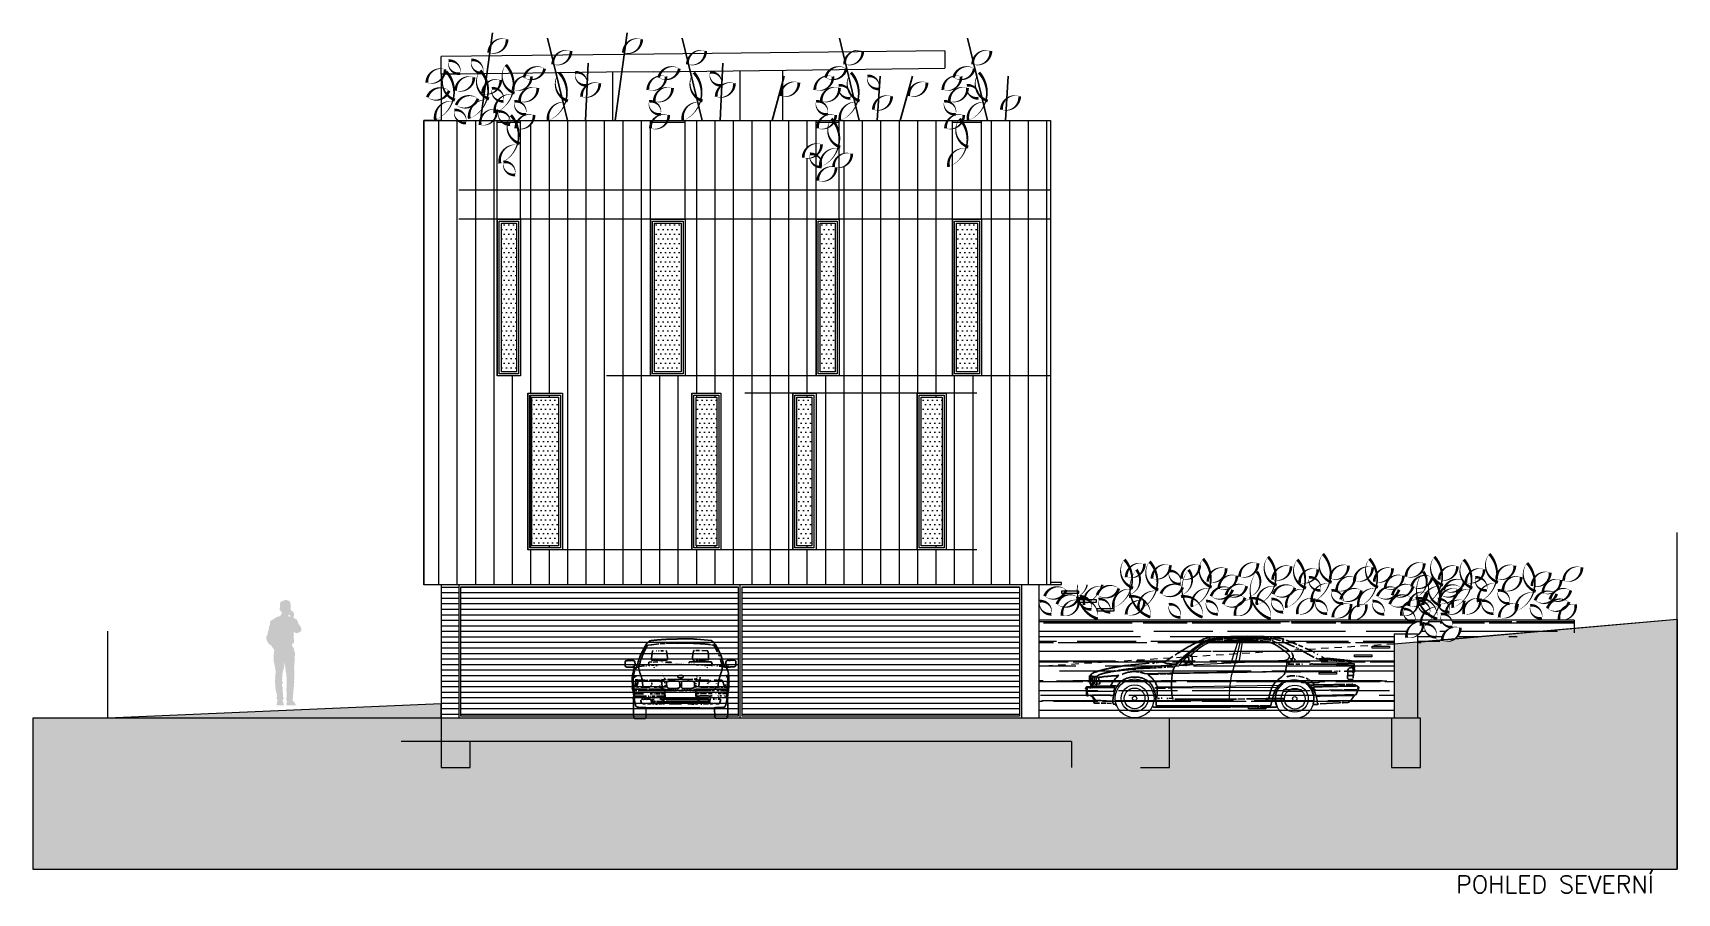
# Model space of a CAD drawing. Header units: metres. Extents: x -45 to 1930, y -347 to 488.
# Drawn here: x 122.49 to 150.83, y -102.24 to -87.42 of the extents above; entities that cross this region are included whole.
import ezdxf

# ---------------------------------------------------------------- set-up
doc = ezdxf.new("R2010")
doc.units = ezdxf.units.M
doc.linetypes.add('ČÁRKOVANÁ', pattern=[19.05, 12.7, -6.35])
for name, color, linetype in [('2 lidi', 4, 'Continuous'), ('SRAFY', 3, 'Continuous'), ('srafy sklo', 252, 'Continuous'), ('SRAFY-TERÉN', 252, 'Continuous'), ('zariz.predmety', 203, 'Continuous'), ('ZARIZOVAKY', 251, 'Continuous'), ('ZDIVO', 1, 'Continuous')]:
    doc.layers.add(name, color=color, linetype=linetype)
doc.layers.add('FLOATINGWINDOWS', color=2, linetype='Continuous', plot=False)
doc.layers.add('Standard', color=7, linetype='Continuous', lineweight=25)
doc.styles.add('ROMANS', font='romans.shx', dxfattribs={"width": 0.7})
pattern_1 = [(0, (1.85, 0), (0, 0.09525), [])]
pattern_2 = [(90, (1.85, 0), (-0.3175, 2e-17), [])]

msp = doc.modelspace()

# ---------------------------------------------------------------- texts
at = {"layer": 'Standard', "color": 7, "linetype": 'ByBlock', "lineweight": 25, "style": 'ROMANS'}
msp.add_text('POHLED SEVERNÍ', height=0.3, dxfattribs=at).set_placement((147.018167, -102.238841))

# ---------------------------------------------------------------- blocks, each defined once
blk = doc.blocks.new('pan')
at = {"layer": '2 lidi'}
h = blk.add_hatch(color=254, dxfattribs=at)
h.dxf.hatch_style = 1
h.paths.add_polyline_path([(162.087, 139.288), (162.087, 139.304), (162.075, 139.323), (162.039, 139.455), (162.039, 139.474), (162.037, 139.487), (162.029, 139.499), (162.025, 139.515), (162.018, 139.57), (162.013, 139.582), (161.978, 139.607), (161.908, 139.646), (161.89, 139.659), (161.848, 139.663), (161.839, 139.674), (161.829, 139.695), (161.821, 139.708), (161.818, 139.736), (161.829, 139.749), (161.838, 139.749), (161.851, 139.772), (161.855, 139.791), (161.854, 139.81), (161.848, 139.815), (161.847, 139.883), (161.839, 139.911), (161.823, 139.919), (161.794, 139.931), (161.766, 139.942), (161.747, 139.944), (161.704, 139.936), (161.678, 139.915), (161.67, 139.893), (161.663, 139.861), (161.662, 139.83), (161.665, 139.815), (161.669, 139.803), (161.67, 139.8), (161.667, 139.798), (161.662, 139.786), (161.66, 139.763), (161.652, 139.761), (161.634, 139.75), (161.623, 139.745), (161.621, 139.741), (161.607, 139.705), (161.607, 139.696), (161.613, 139.654), (161.615, 139.642), (161.611, 139.633), (161.603, 139.628), (161.582, 139.619), (161.568, 139.617), (161.559, 139.609), (161.538, 139.558), (161.538, 139.548), (161.507, 139.502), (161.494, 139.486), (161.49, 139.474), (161.485, 139.461), (161.481, 139.45), (161.481, 139.431), (161.485, 139.412), (161.495, 139.4), (161.511, 139.391), (161.525, 139.383), (161.54, 139.378), (161.548, 139.377), (161.571, 139.375), (161.579, 139.378), (161.591, 139.38), (161.603, 139.39), (161.607, 139.392), (161.614, 139.385), (161.611, 139.363), (161.609, 139.346), (161.613, 139.329), (161.613, 139.288), (161.607, 139.255), (161.609, 139.234), (161.607, 139.208), (161.617, 139.198), (161.633, 139.192), (161.643, 139.184), (161.643, 139.167), (161.638, 139.153), (161.628, 139.141), (161.615, 139.118), (161.607, 139.109), (161.611, 139.1), (161.608, 139.08), (161.589, 139.029), (161.592, 138.989), (161.597, 138.955), (161.595, 138.93), (161.597, 138.887), (161.601, 138.851), (161.605, 138.777), (161.604, 138.715), (161.604, 138.669), (161.604, 138.643), (161.605, 138.543), (161.603, 138.528), (161.605, 138.515), (161.607, 138.507), (161.612, 138.429), (161.617, 138.387), (161.621, 138.358), (161.623, 138.34), (161.619, 138.317), (161.626, 138.294), (161.622, 138.276), (161.627, 138.252), (161.631, 138.245), (161.63, 138.239), (161.629, 138.235), (161.634, 138.23), (161.627, 138.211), (161.596, 138.171), (161.583, 138.155), (161.582, 138.147), (161.578, 138.144), (161.578, 138.133), (161.597, 138.128), (161.74, 138.128), (161.742, 138.151), (161.737, 138.159), (161.725, 138.192), (161.734, 138.203), (161.736, 138.209), (161.742, 138.245), (161.742, 138.258), (161.731, 138.286), (161.739, 138.404), (161.735, 138.456), (161.736, 138.591), (161.738, 138.675), (161.748, 138.703), (161.757, 138.779), (161.765, 138.849), (161.774, 138.857), (161.776, 138.804), (161.805, 138.681), (161.806, 138.649), (161.81, 138.613), (161.813, 138.596), (161.806, 138.576), (161.818, 138.56), (161.813, 138.546), (161.803, 138.538), (161.799, 138.516), (161.813, 138.498), (161.813, 138.465), (161.806, 138.448), (161.802, 138.38), (161.795, 138.27), (161.78, 138.25), (161.785, 138.242), (161.792, 138.23), (161.802, 138.232), (161.801, 138.195), (161.795, 138.181), (161.788, 138.164), (161.789, 138.154), (161.782, 138.148), (161.782, 138.128), (161.798, 138.128), (161.855, 138.128), (161.907, 138.134), (161.904, 138.155), (161.899, 138.159), (161.905, 138.173), (161.903, 138.184), (161.892, 138.2), (161.891, 138.221), (161.903, 138.238), (161.908, 138.25), (161.903, 138.274), (161.897, 138.29), (161.928, 138.421), (161.929, 138.483), (161.936, 138.51), (161.933, 138.542), (161.939, 138.556), (161.936, 138.567), (161.929, 138.585), (161.929, 138.6), (161.933, 138.61), (161.932, 138.633), (161.929, 138.657), (161.921, 138.698), (161.941, 138.818), (161.961, 138.907), (161.958, 139.004), (161.958, 139.018), (161.952, 139.028), (161.95, 139.046), (161.95, 139.058), (161.947, 139.069), (161.949, 139.09), (161.953, 139.092), (161.977, 139.131), (161.986, 139.131), (161.989, 139.145), (162.01, 139.17), (162.034, 139.18), (162.058, 139.209), (162.078, 139.254)])
h.paths.add_polyline_path([(161.678, 139.655), (161.67, 139.666), (161.668, 139.672), (161.671, 139.678), (161.678, 139.675), (161.679, 139.688), (161.684, 139.692), (161.695, 139.688), (161.703, 139.683), (161.708, 139.675), (161.703, 139.664), (161.689, 139.659)], flags=16)
h.paths.add_polyline_path([(161.683, 139.724), (161.679, 139.733), (161.684, 139.733), (161.687, 139.729), (161.688, 139.725)], flags=16)
h.paths.add_polyline_path([(161.638, 139.723), (161.642, 139.733), (161.658, 139.739), (161.648, 139.729)], flags=16)
blk = doc.blocks.new('BMW3-CUM')
at = {"lineweight": 0}
blk.add_line((-0.809, 0.011), (-0.797, 0.003), dxfattribs=at)
for points in [[(-0.751, 0.92), (-0.741, 0.95), (-0.731, 0.981), (-0.721, 1.012), (-0.71, 1.043), (-0.698, 1.073), (-0.686, 1.104), (-0.673, 1.134), (-0.66, 1.162), (-0.648, 1.185), (-0.637, 1.208), (-0.625, 1.23), (-0.613, 1.251), (-0.6, 1.272), (-0.584, 1.292), (-0.567, 1.31), (-0.547, 1.328), (-0.546, 1.324), (-0.547, 1.318), (-0.55, 1.314), (-0.552, 1.309)], [(-0.722, 0.901), (-0.72, 0.911), (-0.717, 0.92), (-0.714, 0.929), (-0.711, 0.938), (-0.707, 0.948), (-0.704, 0.957), (-0.701, 0.967), (-0.698, 0.977), (-0.692, 0.996), (-0.685, 1.016), (-0.677, 1.035), (-0.671, 1.053), (-0.664, 1.072), (-0.656, 1.09), (-0.649, 1.109), (-0.641, 1.127), (-0.634, 1.145), (-0.626, 1.163), (-0.617, 1.181), (-0.609, 1.198), (-0.601, 1.215), (-0.592, 1.232), (-0.583, 1.248), (-0.573, 1.265), (-0.573, 1.266), (-0.573, 1.268), (-0.572, 1.269), (-0.571, 1.27)], [(-0.568, 1.276), (-0.568, 1.276)], [(-0.567, 1.26), (-0.567, 1.26)], [(-0.56, 1.263), (-0.506, 1.272), (-0.375, 1.286)], [(-0.555, 1.303), (-0.555, 1.303)], [(-0.544, 1.333), (-0.543, 1.334), (-0.542, 1.336), (-0.541, 1.337), (-0.54, 1.338), (-0.523, 1.341), (-0.505, 1.343), (-0.488, 1.345), (-0.47, 1.347), (-0.452, 1.349), (-0.435, 1.351), (-0.417, 1.353), (-0.399, 1.355), (-0.381, 1.356), (-0.363, 1.358), (-0.345, 1.36), (-0.327, 1.361), (-0.309, 1.363), (-0.291, 1.364), (-0.274, 1.364), (-0.255, 1.365), (-0.237, 1.366), (-0.217, 1.367), (-0.198, 1.368), (-0.18, 1.369), (-0.16, 1.37), (-0.141, 1.37), (-0.123, 1.371), (-0.104, 1.371), (-0.085, 1.371), (-0.066, 1.371), (-0.048, 1.372), (-0.028, 1.372), (-0.009, 1.372), (0.009, 1.372), (0.029, 1.373), (0.048, 1.373), (0.062, 1.372), (0.076, 1.372), (0.091, 1.372), (0.105, 1.372), (0.119, 1.372), (0.133, 1.372), (0.148, 1.373), (0.161, 1.373), (0.175, 1.372), (0.19, 1.372), (0.203, 1.372), (0.217, 1.372), (0.231, 1.371), (0.245, 1.37), (0.259, 1.369), (0.272, 1.367)], [(-0.431, 1.004), (-0.44, 1.005), (-0.448, 1.006), (-0.457, 1.005), (-0.467, 1.005), (-0.476, 1.004), (-0.484, 1.005), (-0.492, 1.007), (-0.501, 1.01), (-0.502, 1.046), (-0.498, 1.084), (-0.493, 1.122), (-0.487, 1.16), (-0.484, 1.163), (-0.481, 1.165), (-0.477, 1.167), (-0.472, 1.168)], [(-0.428, 1.004), (-0.416, 1.005), (-0.403, 1.005), (-0.39, 1.005), (-0.377, 1.004), (-0.365, 1.005), (-0.352, 1.004), (-0.339, 1.004), (-0.326, 1.003), (-0.314, 1.004), (-0.302, 1.004), (-0.289, 1.004), (-0.277, 1.005), (-0.265, 1.006), (-0.253, 1.008), (-0.242, 1.01), (-0.23, 1.013), (-0.23, 1.014), (-0.229, 1.016), (-0.228, 1.017), (-0.228, 1.017), (-0.229, 1.053), (-0.232, 1.088), (-0.237, 1.124), (-0.243, 1.16), (-0.245, 1.163), (-0.247, 1.165), (-0.249, 1.167), (-0.253, 1.168)], [(-0.42, 1.168), (-0.418, 1.168), (-0.417, 1.168), (-0.416, 1.168), (-0.414, 1.168)], [(-0.385, 1.169), (-0.369, 1.169)], [(-0.368, 1.288), (-0.368, 1.288)], [(-0.362, 1.288), (-0.362, 1.288)], [(-0.356, 1.29), (-0.276, 1.292)], [(-0.352, 1.171), (-0.352, 1.171)], [(-0.345, 1.169), (-0.296, 1.17)], [(-0.273, 1.17), (-0.273, 1.17)], [(-0.267, 1.169), (-0.267, 1.169)], [(-0.261, 1.293), (-0.261, 1.293)], [(-0.261, 1.17), (-0.261, 1.17)], [(-0.255, 1.294), (-0.131, 1.3)], [(-0.121, 1.297), (-0.121, 1.297), (-0.122, 1.298), (-0.123, 1.298), (-0.123, 1.297), (-0.123, 1.297), (-0.122, 1.297), (-0.121, 1.297), (-0.121, 1.297)], [(-0.113, 1.298), (-0.113, 1.298)], [(0.506, 1.275), (0.487, 1.277), (0.468, 1.28), (0.449, 1.282), (0.43, 1.284), (0.411, 1.286), (0.391, 1.287), (0.372, 1.288), (0.354, 1.289), (0.334, 1.291), (0.315, 1.292), (0.296, 1.293), (0.277, 1.294), (0.257, 1.295), (0.239, 1.296), (0.219, 1.296), (0.2, 1.297), (0.182, 1.297), (0.162, 1.298), (0.143, 1.298), (0.124, 1.299), (0.105, 1.298), (0.085, 1.299), (0.067, 1.299), (0.047, 1.299), (0.028, 1.299), (0.01, 1.3), (-0.01, 1.299), (-0.029, 1.3), (-0.048, 1.3), (-0.067, 1.3), (-0.087, 1.3), (-0.105, 1.3)], [(0.002, 1.375), (0.002, 1.375)], [(0.077, 1.375), (0.078, 1.375), (0.079, 1.375), (0.08, 1.375), (0.082, 1.375)], [(0.209, 1.009), (0.206, 1.013), (0.204, 1.018), (0.202, 1.024), (0.202, 1.03), (0.205, 1.063), (0.21, 1.096), (0.215, 1.129), (0.221, 1.162), (0.223, 1.165), (0.226, 1.169), (0.228, 1.172), (0.232, 1.173), (0.232, 1.173), (0.233, 1.173), (0.234, 1.173), (0.234, 1.173)], [(0.24, 1.175), (0.24, 1.175)], [(0.256, 1.174), (0.256, 1.174)], [(0.26, 1.173), (0.321, 1.174)], [(0.824, 0.48), (0.824, 0.48), (0.825, 0.481), (0.825, 0.481), (0.825, 0.481), (0.824, 0.507), (0.83, 0.536), (0.832, 0.568), (0.831, 0.6), (0.833, 0.631), (0.83, 0.665), (0.829, 0.698), (0.827, 0.73), (0.822, 0.763), (0.822, 0.764), (0.823, 0.766), (0.823, 0.767), (0.824, 0.769), (0.822, 0.775), (0.822, 0.782), (0.821, 0.789), (0.818, 0.796), (0.817, 0.808), (0.814, 0.82), (0.809, 0.832), (0.804, 0.843), (0.799, 0.855), (0.794, 0.865), (0.79, 0.876), (0.789, 0.887), (0.841, 0.887), (0.846, 0.89), (0.851, 0.891), (0.855, 0.89), (0.86, 0.888), (0.867, 0.89), (0.874, 0.892), (0.882, 0.893), (0.889, 0.893), (0.897, 0.893), (0.905, 0.894), (0.913, 0.893), (0.92, 0.892), (0.925, 0.893), (0.929, 0.895), (0.934, 0.896), (0.938, 0.898), (0.942, 0.901), (0.946, 0.904), (0.949, 0.908), (0.951, 0.913), (0.952, 0.932), (0.952, 0.952), (0.951, 0.971), (0.948, 0.989), (0.947, 0.99), (0.947, 0.992), (0.945, 0.992), (0.944, 0.994), (0.942, 0.998), (0.938, 1.002), (0.932, 1.005), (0.926, 1.006), (0.922, 1.006), (0.918, 1.006), (0.914, 1.006), (0.91, 1.006), (0.907, 1.006), (0.903, 1.005), (0.899, 1.005), (0.896, 1.003), (0.889, 1.005), (0.881, 1.007), (0.873, 1.007), (0.865, 1.006), (0.856, 1.005), (0.847, 1.004), (0.838, 1.003), (0.83, 1.003), (0.829, 1.003), (0.829, 1.004), (0.827, 1.005), (0.825, 1.005), (0.8, 1), (0.793, 0.997), (0.786, 0.992), (0.782, 0.984), (0.779, 0.975), (0.779, 0.963), (0.778, 0.951), (0.777, 0.939), (0.775, 0.928), (0.749, 0.922), (0.738, 0.952), (0.728, 0.983), (0.718, 1.014), (0.708, 1.044), (0.697, 1.074), (0.685, 1.104), (0.673, 1.133), (0.659, 1.162), (0.657, 1.167), (0.655, 1.171), (0.652, 1.175), (0.652, 1.18), (0.637, 1.209), (0.627, 1.227), (0.617, 1.243), (0.607, 1.259), (0.597, 1.276), (0.586, 1.291), (0.573, 1.306), (0.558, 1.32), (0.542, 1.333), (0.539, 1.335), (0.537, 1.338), (0.535, 1.34), (0.532, 1.343), (0.28, 1.367), (0.278, 1.367)], [(0.331, 1.008), (0.339, 1.008), (0.347, 1.009), (0.355, 1.009), (0.364, 1.009), (0.372, 1.009), (0.38, 1.009), (0.389, 1.009), (0.397, 1.009), (0.406, 1.009), (0.416, 1.009), (0.425, 1.01), (0.434, 1.01), (0.442, 1.01), (0.451, 1.01), (0.46, 1.01), (0.468, 1.009), (0.473, 1.011), (0.477, 1.013), (0.481, 1.015), (0.483, 1.02), (0.48, 1.057), (0.478, 1.093), (0.475, 1.129), (0.466, 1.165), (0.464, 1.167), (0.462, 1.168), (0.461, 1.169), (0.459, 1.17), (0.363, 1.175)], [(0.341, 1.172), (0.341, 1.172)], [(0.51, 1.273), (0.51, 1.273), (0.512, 1.273), (0.512, 1.273), (0.512, 1.273)], [(0.518, 1.273), (0.518, 1.273)], [(0.552, 1.268), (0.531, 1.271)], [(0.541, 1.325), (0.541, 1.325), (0.54, 1.327), (0.539, 1.328), (0.539, 1.329)], [(0.543, 1.317), (0.543, 1.317)], [(0.552, 1.298), (0.552, 1.298)], [(0.555, 1.266), (0.563, 1.266)], [(0.562, 1.281), (0.562, 1.281)], [(0.632, 1.149), (0.619, 1.178), (0.609, 1.196), (0.566, 1.274)], [(0.635, 1.143), (0.635, 1.143)], [(0.639, 1.135), (0.639, 1.135)], [(-0.872, 0.884), (-0.882, 0.885), (-0.892, 0.886), (-0.902, 0.885), (-0.913, 0.886), (-0.923, 0.887), (-0.932, 0.889), (-0.941, 0.892), (-0.95, 0.898), (-0.957, 0.91), (-0.959, 0.933), (-0.959, 0.956), (-0.957, 0.978), (-0.946, 0.996), (-0.941, 0.998), (-0.937, 0.998), (-0.931, 0.999), (-0.927, 1.001), (-0.925, 1), (-0.924, 0.999), (-0.923, 0.999), (-0.921, 0.998), (-0.911, 1.002), (-0.902, 1.002), (-0.892, 0.998), (-0.88, 0.999), (-0.868, 1), (-0.855, 1.001), (-0.842, 1.002), (-0.83, 1.001), (-0.817, 0.999), (-0.806, 0.995), (-0.795, 0.99), (-0.795, 0.988), (-0.794, 0.987), (-0.793, 0.986), (-0.793, 0.986), (-0.785, 0.93)], [(-0.947, 0.892), (-0.947, 0.892)], [(-0.892, 1.002), (-0.892, 1.002), (-0.891, 1.002), (-0.89, 1.002), (-0.89, 1.002)], [(-0.869, 0.884), (-0.832, 0.884)], [(-0.831, 0.75), (-0.799, 0.879), (-0.767, 0.879), (-0.766, 0.874), (-0.766, 0.868), (-0.77, 0.863), (-0.773, 0.858), (-0.777, 0.853), (-0.78, 0.848), (-0.783, 0.843), (-0.786, 0.837)], [(-0.803, 0.881), (-0.823, 0.882), (-0.826, 0.883), (-0.826, 0.885), (-0.827, 0.888), (-0.827, 0.89), (-0.827, 0.892), (-0.825, 0.895), (-0.823, 0.897), (-0.821, 0.898), (-0.815, 0.898), (-0.809, 0.899), (-0.804, 0.9), (-0.8, 0.903), (-0.798, 0.909), (-0.797, 0.916), (-0.794, 0.921), (-0.789, 0.924), (-0.787, 0.925), (-0.786, 0.925), (-0.785, 0.925), (-0.785, 0.925), (-0.757, 0.917), (-0.762, 0.882)], [(-0.757, 0.883), (-0.728, 0.894)], [(-0.724, 0.873), (-0.722, 0.896), (-0.623, 0.908)], [(-0.66, 0.665), (-0.669, 0.689), (-0.677, 0.714), (-0.687, 0.739), (-0.695, 0.763), (-0.703, 0.789), (-0.711, 0.813), (-0.717, 0.839), (-0.723, 0.864), (-0.723, 0.866), (-0.722, 0.867), (-0.722, 0.867), (-0.722, 0.867)], [(-0.601, 0.909), (-0.598, 0.91), (-0.596, 0.911), (-0.592, 0.912), (-0.589, 0.912)], [(-0.563, 0.914), (-0.563, 0.914)], [(-0.559, 0.922), (-0.559, 0.922)], [(-0.557, 0.929), (-0.552, 0.967), (-0.551, 0.969), (-0.55, 0.972), (-0.548, 0.973), (-0.545, 0.974), (-0.498, 0.977)], [(-0.554, 0.915), (-0.554, 0.915), (-0.554, 0.915), (-0.556, 0.915), (-0.556, 0.915)], [(-0.55, 0.914), (-0.532, 0.915)], [(-0.505, 0.918), (-0.462, 0.921)], [(-0.49, 0.974), (-0.49, 0.974)], [(-0.48, 0.977), (-0.48, 0.977)], [(-0.474, 0.975), (-0.393, 0.976)], [(-0.467, 0.889), (-0.467, 0.889)], [(-0.449, 0.875), (-0.461, 0.885)], [(-0.455, 0.923), (-0.455, 0.923)], [(-0.445, 0.919), (-0.445, 0.919), (-0.445, 0.92), (-0.444, 0.921), (-0.444, 0.921), (-0.382, 0.925)], [(-0.415, 0.902), (-0.423, 0.907)], [(-0.408, 0.899), (-0.408, 0.899)], [(-0.338, 0.927), (-0.302, 0.93)], [(-0.327, 0.974), (-0.327, 0.974), (-0.326, 0.974), (-0.324, 0.974), (-0.324, 0.974)], [(-0.318, 0.977), (-0.318, 0.977)], [(-0.166, 0.956), (-0.17, 0.975), (-0.261, 0.975)], [(-0.261, 0.931), (-0.248, 0.931)], [(-0.226, 0.931), (-0.19, 0.932)], [(-0.167, 0.949), (-0.167, 0.949)], [(-0.141, 0.934), (-0.128, 0.934)], [(-0.09, 0.933), (-0.101, 0.934)], [(-0.087, 0.933), (-0.023, 0.934)], [(-0.017, 0.931), (-0.017, 0.931)], [(-0.004, 0.934), (0.022, 0.934)], [(0.028, 0.932), (0.028, 0.932)], [(0.034, 0.932), (0.034, 0.932)], [(0.045, 0.933), (0.045, 0.933), (0.045, 0.933), (0.044, 0.932), (0.044, 0.932), (0.044, 0.932), (0.045, 0.933), (0.045, 0.933), (0.045, 0.933)], [(0.063, 0.932), (0.063, 0.932)], [(0.069, 0.935), (0.069, 0.935)], [(0.075, 0.932), (0.075, 0.932)], [(0.133, 0.933), (0.133, 0.933)], [(0.14, 0.947), (0.14, 0.947)], [(0.54, 0.938), (0.532, 0.975), (0.52, 0.977), (0.508, 0.977), (0.495, 0.978), (0.484, 0.978), (0.472, 0.978), (0.459, 0.978), (0.447, 0.978), (0.435, 0.978), (0.423, 0.978), (0.411, 0.978), (0.399, 0.978), (0.387, 0.977), (0.375, 0.977), (0.363, 0.978), (0.351, 0.979), (0.339, 0.979), (0.327, 0.979), (0.316, 0.979), (0.304, 0.978), (0.292, 0.978), (0.28, 0.978), (0.269, 0.978), (0.257, 0.977), (0.245, 0.977), (0.233, 0.977), (0.221, 0.977), (0.21, 0.977), (0.199, 0.977), (0.187, 0.977), (0.176, 0.976), (0.164, 0.977), (0.153, 0.977), (0.148, 0.973), (0.146, 0.968), (0.144, 0.961), (0.143, 0.954)], [(0.155, 0.931), (0.157, 0.931), (0.157, 0.931), (0.159, 0.931), (0.16, 0.931)], [(0.181, 0.931), (0.181, 0.931), (0.183, 0.931), (0.184, 0.931), (0.186, 0.931)], [(0.197, 0.931), (0.197, 0.931)], [(0.206, 0.931), (0.206, 0.931)], [(0.213, 1.007), (0.236, 1.007)], [(0.219, 0.931), (0.244, 0.931)], [(0.242, 1.006), (0.242, 1.006)], [(0.251, 0.929), (0.251, 0.929)], [(0.252, 1.007), (0.252, 1.007)], [(0.258, 1.007), (0.292, 1.008)], [(0.296, 0.929), (0.265, 0.929)], [(0.299, 1.007), (0.299, 1.007), (0.301, 1.007), (0.301, 1.007), (0.301, 1.007), (0.301, 1.007), (0.299, 1.007), (0.298, 1.006), (0.299, 1.007)], [(0.3, 0.928), (0.315, 0.928)], [(0.309, 1.007), (0.309, 1.007)], [(0.328, 1.008), (0.316, 1.008)], [(0.375, 0.926), (0.34, 0.926)], [(0.379, 0.925), (0.39, 0.925)], [(0.408, 0.899), (0.408, 0.899)], [(0.533, 0.917), (0.447, 0.92), (0.409, 0.924)], [(0.415, 0.902), (0.423, 0.907)], [(0.429, 0.91), (0.429, 0.91)], [(0.441, 0.917), (0.441, 0.917)], [(0.449, 0.875), (0.461, 0.885)], [(0.467, 0.889), (0.467, 0.889)], [(0.538, 0.916), (0.548, 0.916)], [(0.568, 0.912), (0.568, 0.912)], [(0.575, 0.914), (0.575, 0.914), (0.576, 0.914), (0.576, 0.914), (0.576, 0.914)], [(0.584, 0.912), (0.584, 0.912)], [(0.632, 0.909), (0.622, 0.91)], [(0.637, 0.908), (0.638, 0.908), (0.639, 0.908), (0.641, 0.908), (0.642, 0.908)], [(0.648, 1.116), (0.642, 1.129)], [(0.648, 0.906), (0.648, 0.906)], [(0.651, 1.109), (0.651, 1.109)], [(0.653, 1.102), (0.653, 1.102)], [(0.755, 0.549), (0.754, 0.557), (0.751, 0.565), (0.748, 0.572), (0.745, 0.581), (0.742, 0.589), (0.74, 0.596), (0.738, 0.602), (0.736, 0.608), (0.733, 0.616), (0.73, 0.623), (0.727, 0.631), (0.724, 0.638), (0.722, 0.645), (0.718, 0.652), (0.714, 0.658), (0.71, 0.662), (0.658, 0.664), (0.655, 0.666), (0.655, 0.669), (0.655, 0.673), (0.656, 0.677), (0.661, 0.687), (0.666, 0.698), (0.669, 0.71), (0.674, 0.72), (0.678, 0.733), (0.682, 0.745), (0.686, 0.758), (0.689, 0.77), (0.694, 0.782), (0.697, 0.794), (0.701, 0.806), (0.705, 0.818), (0.709, 0.837), (0.714, 0.857), (0.717, 0.876), (0.717, 0.895), (0.718, 0.897), (0.721, 0.898), (0.723, 0.897), (0.726, 0.897)], [(0.665, 1.075), (0.656, 1.096)], [(0.688, 0.903), (0.662, 0.906)], [(0.667, 1.068), (0.667, 1.068)], [(0.673, 1.055), (0.673, 1.055)], [(0.721, 0.903), (0.678, 1.037)], [(0.691, 0.902), (0.692, 0.902), (0.693, 0.902), (0.694, 0.902), (0.695, 0.902)], [(0.704, 0.899), (0.704, 0.899), (0.703, 0.9), (0.701, 0.9), (0.701, 0.9), (0.701, 0.9), (0.702, 0.9), (0.703, 0.9), (0.704, 0.899)], [(0.703, 0.871), (0.703, 0.871)], [(0.707, 0.899), (0.707, 0.899)], [(0.71, 0.869), (0.71, 0.869), (0.712, 0.869), (0.712, 0.869), (0.712, 0.869)], [(0.716, 0.9), (0.716, 0.9)], [(0.735, 0.891), (0.735, 0.891), (0.735, 0.892), (0.734, 0.892), (0.734, 0.892), (0.734, 0.892), (0.735, 0.892), (0.735, 0.891), (0.735, 0.891)], [(0.756, 0.89), (0.749, 0.919)], [(0.751, 0.882), (0.751, 0.882)], [(0.755, 0.882), (0.755, 0.883), (0.756, 0.883), (0.756, 0.884), (0.756, 0.885), (0.783, 0.885)], [(0.785, 0.912), (0.779, 0.926)], [(0.792, 0.906), (0.792, 0.906), (0.793, 0.906), (0.794, 0.906), (0.794, 0.906), (0.793, 0.907), (0.791, 0.908), (0.79, 0.908), (0.79, 0.906), (0.79, 0.906), (0.791, 0.906), (0.792, 0.906), (0.792, 0.906)], [(0.819, 0.894), (0.819, 0.895), (0.819, 0.897), (0.819, 0.898), (0.818, 0.901), (0.806, 0.907)], [(0.825, 1), (0.825, 1), (0.826, 1), (0.827, 1), (0.827, 1)], [(0.858, 0.893), (0.859, 0.893), (0.86, 0.893), (0.861, 0.893), (0.862, 0.893)], [(0.92, 0.897), (0.921, 0.897), (0.921, 0.897), (0.922, 0.897), (0.924, 0.897)], [(1.014, 0.868), (1.014, 0.868)], [(-0.831, 0.533), (-0.833, 0.587), (-0.836, 0.64), (-0.835, 0.694), (-0.83, 0.747), (-0.826, 0.746), (-0.822, 0.744), (-0.819, 0.74), (-0.816, 0.736), (-0.816, 0.703)], [(-0.823, 0.531), (-0.823, 0.642)], [(-0.809, 0.513), (-0.807, 0.537), (-0.806, 0.539), (-0.806, 0.54), (-0.804, 0.542), (-0.803, 0.543), (-0.804, 0.558), (-0.805, 0.572), (-0.806, 0.587), (-0.807, 0.602), (-0.81, 0.61), (-0.811, 0.619), (-0.812, 0.628), (-0.815, 0.637), (-0.818, 0.651), (-0.82, 0.666), (-0.82, 0.681), (-0.817, 0.694), (-0.814, 0.699), (-0.81, 0.703), (-0.807, 0.706), (-0.805, 0.71), (-0.784, 0.732), (-0.781, 0.731), (-0.779, 0.73), (-0.777, 0.727), (-0.776, 0.723), (-0.775, 0.722), (-0.774, 0.72), (-0.774, 0.719), (-0.774, 0.718)], [(-0.813, 0.742), (-0.794, 0.818)], [(-0.806, 0.719), (-0.807, 0.72), (-0.809, 0.721), (-0.809, 0.721), (-0.811, 0.723)], [(-0.793, 0.826), (-0.793, 0.826)], [(-0.789, 0.831), (-0.789, 0.831)], [(-0.782, 0.544), (-0.777, 0.544), (-0.772, 0.545), (-0.767, 0.545), (-0.762, 0.544), (-0.727, 0.657), (-0.719, 0.659), (-0.711, 0.66), (-0.703, 0.66), (-0.695, 0.66), (-0.686, 0.661), (-0.677, 0.66), (-0.669, 0.66), (-0.661, 0.661), (-0.658, 0.635), (-0.656, 0.606), (-0.655, 0.577), (-0.653, 0.548)], [(-0.771, 0.549), (-0.771, 0.681)], [(-0.753, 0.669), (-0.753, 0.669), (-0.753, 0.669), (-0.755, 0.67), (-0.755, 0.67), (-0.755, 0.67), (-0.754, 0.67), (-0.753, 0.669), (-0.753, 0.669)], [(-0.729, 0.66), (-0.746, 0.666)], [(-0.618, 0.661), (-0.654, 0.661)], [(-0.617, 0.645), (-0.612, 0.658), (-0.564, 0.661)], [(-0.542, 0.659), (-0.542, 0.659)], [(-0.519, 0.66), (-0.536, 0.66)], [(-0.515, 0.66), (-0.466, 0.661)], [(-0.514, 0.563), (-0.513, 0.565), (-0.512, 0.566), (-0.511, 0.567), (-0.51, 0.569)], [(-0.507, 0.645), (-0.507, 0.645)], [(-0.502, 0.636), (-0.502, 0.636)], [(-0.499, 0.588), (-0.496, 0.615)], [(-0.498, 0.622), (-0.498, 0.622)], [(-0.461, 0.658), (-0.461, 0.658), (-0.461, 0.659), (-0.461, 0.66), (-0.461, 0.661)], [(-0.459, 0.658), (-0.457, 0.659), (-0.457, 0.66), (-0.455, 0.66), (-0.454, 0.661), (-0.367, 0.661)], [(-0.415, 0.541), (-0.38, 0.546), (-0.373, 0.544), (-0.367, 0.543), (-0.359, 0.543), (-0.352, 0.542), (-0.345, 0.542), (-0.337, 0.543), (-0.331, 0.544), (-0.325, 0.545), (-0.322, 0.548), (-0.321, 0.549), (-0.319, 0.551), (-0.319, 0.552), (-0.331, 0.659), (-0.326, 0.663), (-0.321, 0.666), (-0.314, 0.667), (-0.307, 0.668), (-0.3, 0.669), (-0.292, 0.67), (-0.285, 0.67), (-0.279, 0.671), (-0.278, 0.671), (-0.276, 0.671), (-0.276, 0.669), (-0.275, 0.669)], [(-0.378, 0.549), (-0.353, 0.573)], [(-0.363, 0.657), (-0.363, 0.657), (-0.363, 0.658), (-0.363, 0.659), (-0.363, 0.659), (-0.335, 0.662), (-0.333, 0.662), (-0.333, 0.664), (-0.332, 0.666), (-0.331, 0.668), (-0.335, 0.676)], [(-0.357, 0.649), (-0.357, 0.649)], [(-0.351, 0.64), (-0.351, 0.64)], [(-0.35, 0.579), (-0.35, 0.579)], [(-0.347, 0.625), (-0.348, 0.633)], [(-0.348, 0.589), (-0.348, 0.589)], [(-0.342, 0.699), (-0.342, 0.699)], [(-0.339, 0.688), (-0.339, 0.688)], [(-0.337, 0.683), (-0.337, 0.683)], [(-0.321, 0.781), (-0.321, 0.781)], [(-0.314, 0.772), (-0.314, 0.772)], [(-0.296, 0.734), (-0.296, 0.734)], [(-0.293, 0.728), (-0.293, 0.728)], [(-0.289, 0.719), (-0.289, 0.719), (-0.289, 0.721), (-0.289, 0.722), (-0.289, 0.722)], [(-0.274, 0.673), (-0.282, 0.7)], [(-0.271, 0.611), (-0.272, 0.644)], [(-0.268, 0.538), (-0.268, 0.578)], [(-0.26, 0.675), (-0.26, 0.675)], [(-0.253, 0.673), (-0.253, 0.673), (-0.251, 0.674), (-0.25, 0.674), (-0.25, 0.674)], [(-0.138, 0.519), (-0.124, 0.521), (-0.109, 0.521), (-0.094, 0.52), (-0.079, 0.52), (-0.064, 0.52), (-0.05, 0.522), (-0.037, 0.524), (-0.024, 0.529), (-0.023, 0.531), (-0.023, 0.533), (-0.021, 0.533), (-0.021, 0.534), (-0.022, 0.536), (-0.021, 0.538), (-0.02, 0.539), (-0.018, 0.541), (-0.018, 0.566), (-0.018, 0.592), (-0.02, 0.617), (-0.029, 0.64), (-0.039, 0.643), (-0.049, 0.645), (-0.059, 0.646), (-0.069, 0.647), (-0.079, 0.647), (-0.09, 0.647), (-0.101, 0.647), (-0.111, 0.647), (-0.122, 0.646), (-0.132, 0.645), (-0.143, 0.644), (-0.154, 0.644), (-0.164, 0.644), (-0.175, 0.644), (-0.185, 0.644), (-0.196, 0.645), (-0.202, 0.643), (-0.208, 0.641), (-0.215, 0.64), (-0.22, 0.639), (-0.226, 0.637), (-0.232, 0.636), (-0.237, 0.634), (-0.242, 0.632), (-0.247, 0.61), (-0.246, 0.586), (-0.241, 0.562), (-0.235, 0.538), (-0.232, 0.534), (-0.228, 0.53), (-0.224, 0.528), (-0.22, 0.526), (-0.216, 0.524), (-0.212, 0.523), (-0.207, 0.522), (-0.203, 0.521), (-0.195, 0.521), (-0.187, 0.52), (-0.179, 0.52), (-0.17, 0.521), (-0.162, 0.521), (-0.155, 0.52), (-0.146, 0.52), (-0.138, 0.519)], [(-0.1, 0.675), (-0.228, 0.673)], [(-0.097, 0.674), (0.209, 0.677)], [(-0.014, 0.7), (-0.042, 0.709), (-0.046, 0.711), (-0.048, 0.715), (-0.05, 0.719), (-0.05, 0.725), (-0.044, 0.732), (-0.037, 0.737), (-0.03, 0.74), (-0.021, 0.743), (-0.013, 0.744), (-0.005, 0.745), (0.003, 0.745), (0.012, 0.746)], [(-0.011, 0.7), (-0.01, 0.7), (-0.009, 0.7), (-0.007, 0.7), (-0.007, 0.701), (-0.003, 0.7), (0, 0.7), (0.004, 0.7), (0.008, 0.7), (0.011, 0.701), (0.015, 0.702), (0.019, 0.703), (0.023, 0.704), (0.03, 0.707), (0.037, 0.71), (0.041, 0.714), (0.045, 0.72), (0.045, 0.726), (0.043, 0.731), (0.04, 0.734), (0.036, 0.738)], [(0.042, 0.516), (0.054, 0.517), (0.065, 0.517), (0.077, 0.517), (0.09, 0.517), (0.102, 0.517), (0.114, 0.516), (0.126, 0.516), (0.139, 0.516), (0.151, 0.516), (0.163, 0.516), (0.175, 0.517), (0.186, 0.519), (0.198, 0.522), (0.209, 0.525), (0.219, 0.529), (0.23, 0.535), (0.235, 0.558), (0.24, 0.583), (0.239, 0.608), (0.235, 0.631), (0.224, 0.635), (0.213, 0.639), (0.201, 0.643), (0.189, 0.645), (0.177, 0.646), (0.164, 0.647), (0.151, 0.647), (0.138, 0.648), (0.125, 0.648), (0.112, 0.647), (0.098, 0.647), (0.086, 0.646), (0.073, 0.646), (0.06, 0.645), (0.047, 0.645), (0.035, 0.645), (0.031, 0.644), (0.028, 0.643), (0.025, 0.64), (0.022, 0.64), (0.013, 0.616), (0.012, 0.59), (0.014, 0.564), (0.014, 0.538), (0.018, 0.532), (0.023, 0.526), (0.027, 0.521), (0.033, 0.518), (0.035, 0.518), (0.038, 0.517), (0.04, 0.516), (0.042, 0.516)], [(0.02, 0.743), (0.02, 0.743), (0.02, 0.744), (0.019, 0.744), (0.019, 0.744), (0.018, 0.744), (0.018, 0.743), (0.019, 0.743), (0.02, 0.743)], [(0.026, 0.741), (0.026, 0.741), (0.028, 0.741), (0.028, 0.741), (0.028, 0.741), (0.028, 0.742), (0.026, 0.742), (0.024, 0.741), (0.026, 0.741)], [(0.264, 0.677), (0.232, 0.677)], [(0.26, 0.538), (0.261, 0.576)], [(0.262, 0.594), (0.263, 0.613)], [(0.265, 0.64), (0.265, 0.64)], [(0.266, 0.648), (0.268, 0.674), (0.318, 0.665)], [(0.27, 0.679), (0.273, 0.697)], [(0.275, 0.704), (0.275, 0.704)], [(0.278, 0.71), (0.278, 0.71)], [(0.28, 0.717), (0.28, 0.717), (0.281, 0.718), (0.281, 0.719), (0.281, 0.719)], [(0.284, 0.725), (0.284, 0.725)], [(0.345, 0.541), (0.317, 0.545), (0.314, 0.555), (0.314, 0.556), (0.314, 0.558), (0.314, 0.558), (0.314, 0.56), (0.321, 0.658), (0.324, 0.665), (0.351, 0.663), (0.351, 0.663), (0.351, 0.662), (0.352, 0.661), (0.353, 0.66), (0.338, 0.639)], [(0.327, 0.67), (0.337, 0.713)], [(0.33, 0.613), (0.33, 0.613)], [(0.332, 0.621), (0.332, 0.621)], [(0.335, 0.632), (0.335, 0.632)], [(0.356, 0.663), (0.44, 0.663)], [(0.448, 0.653), (0.447, 0.654), (0.446, 0.656), (0.445, 0.657), (0.444, 0.659), (0.444, 0.66), (0.444, 0.66), (0.444, 0.661), (0.444, 0.663), (0.482, 0.663)], [(0.453, 0.647), (0.453, 0.647)], [(0.454, 0.572), (0.454, 0.572)], [(0.464, 0.601), (0.466, 0.615)], [(0.483, 0.617), (0.483, 0.617)], [(0.485, 0.632), (0.485, 0.632)], [(0.485, 0.624), (0.485, 0.624), (0.485, 0.625), (0.485, 0.626), (0.485, 0.626)], [(0.503, 0.654), (0.504, 0.655), (0.505, 0.657), (0.505, 0.66), (0.506, 0.661), (0.507, 0.662), (0.508, 0.662), (0.509, 0.663), (0.51, 0.664)], [(0.589, 0.662), (0.576, 0.663)], [(0.592, 0.662), (0.632, 0.663)], [(0.614, 0.605), (0.614, 0.605), (0.614, 0.606), (0.614, 0.608), (0.614, 0.608)], [(0.643, 0.549), (0.651, 0.663)], [(0.766, 0.685), (0.766, 0.685), (0.766, 0.686), (0.766, 0.687), (0.766, 0.687)], [(0.767, 0.549), (0.767, 0.59)], [(0.772, 0.738), (0.772, 0.738)], [(0.791, 0.731), (0.791, 0.731), (0.791, 0.733), (0.791, 0.734), (0.79, 0.734), (0.787, 0.737), (0.785, 0.738), (0.783, 0.74), (0.779, 0.74)], [(0.814, 0.662), (0.812, 0.695), (0.794, 0.725), (0.797, 0.729), (0.802, 0.733), (0.806, 0.737), (0.809, 0.742), (0.809, 0.744), (0.809, 0.744), (0.809, 0.746), (0.809, 0.748), (0.811, 0.751), (0.814, 0.754), (0.817, 0.755), (0.821, 0.757)], [(0.803, 0.513), (0.802, 0.539), (0.801, 0.54), (0.8, 0.542), (0.798, 0.542), (0.797, 0.544), (0.81, 0.657), (0.812, 0.657), (0.812, 0.657), (0.812, 0.657), (0.814, 0.657), (0.818, 0.627)], [(-0.835, 0.509), (-0.835, 0.509), (-0.835, 0.511), (-0.834, 0.512), (-0.833, 0.513), (-0.833, 0.514), (-0.831, 0.513), (-0.83, 0.512), (-0.828, 0.512), (-0.827, 0.512), (-0.827, 0.513), (-0.827, 0.515), (-0.827, 0.516), (-0.826, 0.517), (-0.824, 0.517), (-0.824, 0.517), (-0.822, 0.518), (-0.822, 0.52), (-0.822, 0.521), (-0.824, 0.521), (-0.827, 0.522), (-0.827, 0.522), (-0.827, 0.524), (-0.827, 0.524), (-0.827, 0.525), (-0.828, 0.524), (-0.829, 0.524), (-0.828, 0.521), (-0.828, 0.52), (-0.829, 0.518), (-0.83, 0.518), (-0.832, 0.518), (-0.833, 0.52), (-0.834, 0.518), (-0.835, 0.515), (-0.834, 0.512), (-0.835, 0.509)], [(-0.83, 0.53), (-0.83, 0.53), (-0.83, 0.529), (-0.83, 0.527), (-0.83, 0.527)], [(-0.819, 0.487), (-0.819, 0.487), (-0.818, 0.488), (-0.817, 0.488), (-0.817, 0.488), (-0.823, 0.501), (-0.825, 0.5), (-0.826, 0.5), (-0.827, 0.497), (-0.828, 0.496), (-0.828, 0.492), (-0.826, 0.489), (-0.824, 0.487), (-0.822, 0.485), (-0.821, 0.485), (-0.82, 0.486), (-0.819, 0.487), (-0.819, 0.487)], [(-0.825, 0.509), (-0.825, 0.509), (-0.825, 0.51), (-0.825, 0.511), (-0.825, 0.511)], [(-0.825, 0.506), (-0.825, 0.506)], [(-0.81, 0.383), (-0.821, 0.48)], [(-0.809, 0.33), (-0.808, 0.33), (-0.806, 0.33), (-0.806, 0.33), (-0.804, 0.33), (-0.803, 0.331), (-0.801, 0.332), (-0.801, 0.335), (-0.8, 0.337), (-0.799, 0.337), (-0.797, 0.337), (-0.797, 0.336), (-0.796, 0.335), (-0.797, 0.357), (-0.799, 0.356), (-0.801, 0.357), (-0.802, 0.359), (-0.804, 0.361), (-0.804, 0.362), (-0.805, 0.362), (-0.807, 0.363), (-0.807, 0.365), (-0.808, 0.366), (-0.808, 0.367), (-0.808, 0.368), (-0.808, 0.37), (-0.811, 0.369), (-0.814, 0.367), (-0.816, 0.364), (-0.817, 0.361), (-0.817, 0.338), (-0.816, 0.335), (-0.815, 0.334), (-0.813, 0.332), (-0.81, 0.33), (-0.81, 0.33), (-0.809, 0.33), (-0.809, 0.33), (-0.809, 0.33)], [(-0.816, 0.499), (-0.814, 0.501), (-0.811, 0.502), (-0.81, 0.504), (-0.808, 0.507), (-0.573, 0.509)], [(-0.809, 0.011), (-0.814, 0.09), (-0.814, 0.169), (-0.812, 0.248), (-0.812, 0.327)], [(-0.811, 0.38), (-0.811, 0.378), (-0.811, 0.377), (-0.811, 0.376), (-0.81, 0.374)], [(-0.798, 0.431), (-0.802, 0.437), (-0.802, 0.444), (-0.802, 0.453), (-0.803, 0.46), (-0.802, 0.466), (-0.802, 0.471), (-0.801, 0.477), (-0.8, 0.48), (-0.755, 0.483)], [(-0.599, 0.192), (-0.61, 0.193), (-0.621, 0.193), (-0.633, 0.193), (-0.644, 0.192), (-0.656, 0.192), (-0.667, 0.191), (-0.679, 0.191), (-0.691, 0.191), (-0.702, 0.191), (-0.713, 0.192), (-0.724, 0.193), (-0.736, 0.195), (-0.746, 0.198), (-0.756, 0.202), (-0.766, 0.207), (-0.776, 0.213), (-0.779, 0.228), (-0.782, 0.243), (-0.785, 0.257), (-0.788, 0.272), (-0.792, 0.286), (-0.795, 0.3), (-0.798, 0.315), (-0.8, 0.329)], [(-0.798, 0.366), (-0.797, 0.37), (-0.797, 0.375), (-0.798, 0.379), (-0.797, 0.384), (-0.79, 0.385), (-0.782, 0.387), (-0.775, 0.388), (-0.767, 0.388), (-0.759, 0.388), (-0.751, 0.388), (-0.743, 0.388), (-0.735, 0.388), (-0.727, 0.387), (-0.719, 0.388), (-0.711, 0.387), (-0.703, 0.387), (-0.694, 0.387), (-0.686, 0.387), (-0.678, 0.387), (-0.67, 0.388), (-0.659, 0.388), (-0.649, 0.388), (-0.639, 0.388), (-0.629, 0.388), (-0.619, 0.388), (-0.61, 0.387), (-0.599, 0.387), (-0.589, 0.388)], [(-0.797, 0.391), (-0.796, 0.426), (-0.639, 0.428)], [(-0.761, 0.526), (-0.761, 0.526)], [(-0.747, 0.481), (-0.747, 0.481)], [(-0.743, 0.542), (-0.725, 0.542)], [(-0.271, 0.483), (-0.734, 0.481)], [(-0.718, 0.526), (-0.718, 0.526)], [(-0.672, 0.263), (-0.68, 0.275), (-0.684, 0.289), (-0.687, 0.304), (-0.688, 0.32)], [(-0.685, 0.543), (-0.538, 0.544)], [(-0.685, 0.326), (-0.685, 0.326)], [(-0.681, 0.33), (-0.681, 0.33)], [(-0.57, 0.253), (-0.51, 0.257), (-0.507, 0.274), (-0.506, 0.292), (-0.508, 0.311), (-0.511, 0.329), (-0.523, 0.331), (-0.535, 0.333), (-0.547, 0.333), (-0.56, 0.332), (-0.573, 0.332), (-0.586, 0.331), (-0.598, 0.332), (-0.61, 0.333), (-0.615, 0.332), (-0.619, 0.332), (-0.623, 0.332), (-0.627, 0.332), (-0.631, 0.332), (-0.634, 0.332), (-0.639, 0.331), (-0.643, 0.331), (-0.647, 0.331), (-0.651, 0.332), (-0.655, 0.333), (-0.659, 0.333), (-0.664, 0.332), (-0.667, 0.332), (-0.671, 0.332), (-0.675, 0.332)], [(-0.572, 0.427), (-0.572, 0.427)], [(-0.549, 0.388), (-0.561, 0.388)], [(-0.164, 0.492), (-0.178, 0.492), (-0.191, 0.491), (-0.205, 0.492), (-0.218, 0.493), (-0.232, 0.494), (-0.244, 0.496), (-0.258, 0.499), (-0.27, 0.503), (-0.288, 0.505), (-0.306, 0.506), (-0.324, 0.507), (-0.342, 0.508), (-0.36, 0.508), (-0.377, 0.509), (-0.395, 0.509), (-0.413, 0.509), (-0.431, 0.509), (-0.449, 0.509), (-0.466, 0.508), (-0.484, 0.509), (-0.501, 0.509), (-0.519, 0.509), (-0.537, 0.508), (-0.555, 0.509)], [(-0.541, 0.388), (-0.541, 0.388)], [(-0.53, 0.544), (-0.532, 0.544), (-0.532, 0.544), (-0.533, 0.545), (-0.533, 0.547), (-0.533, 0.547), (-0.533, 0.547), (-0.533, 0.547), (-0.533, 0.547)], [(-0.526, 0.388), (-0.526, 0.388), (-0.527, 0.388), (-0.528, 0.388), (-0.528, 0.388)], [(-0.527, 0.553), (-0.527, 0.553)], [(-0.527, 0.542), (-0.527, 0.542), (-0.526, 0.542), (-0.525, 0.542), (-0.525, 0.542)], [(-0.526, 0.427), (-0.484, 0.428)], [(-0.523, 0.387), (-0.512, 0.387)], [(-0.521, 0.558), (-0.521, 0.558)], [(-0.493, 0.387), (-0.439, 0.388)], [(-0.481, 0.3), (-0.488, 0.303), (-0.488, 0.331), (-0.459, 0.333)], [(-0.482, 0.253), (-0.483, 0.254), (-0.484, 0.254), (-0.485, 0.254), (-0.486, 0.256), (-0.487, 0.285), (-0.436, 0.288)], [(-0.477, 0.299), (-0.438, 0.299)], [(-0.465, 0.541), (-0.465, 0.541)], [(-0.465, 0.428), (-0.452, 0.428)], [(-0.418, 0.543), (-0.457, 0.543)], [(-0.37, 0.429), (-0.433, 0.428)], [(-0.43, 0.297), (-0.43, 0.297)], [(-0.43, 0.286), (-0.43, 0.286)], [(-0.319, 0.389), (-0.42, 0.388)], [(-0.418, 0.297), (-0.418, 0.297)], [(-0.379, 0.251), (-0.317, 0.255), (-0.314, 0.262), (-0.313, 0.269), (-0.314, 0.277), (-0.315, 0.286), (-0.417, 0.286)], [(-0.407, 0.299), (-0.408, 0.299), (-0.409, 0.3), (-0.41, 0.3), (-0.412, 0.3)], [(-0.403, 0.297), (-0.318, 0.302), (-0.316, 0.329), (-0.321, 0.331), (-0.325, 0.333), (-0.33, 0.333), (-0.336, 0.333), (-0.342, 0.333), (-0.348, 0.332), (-0.354, 0.332), (-0.359, 0.333)], [(-0.391, 0.332), (-0.391, 0.332)], [(-0.366, 0.428), (-0.357, 0.428)], [(-0.342, 0.428), (-0.342, 0.428)], [(-0.34, 0.523), (-0.294, 0.524)], [(-0.276, 0.384), (-0.276, 0.384), (-0.277, 0.385), (-0.278, 0.386), (-0.278, 0.386), (-0.276, 0.394), (-0.277, 0.403), (-0.279, 0.412), (-0.283, 0.421), (-0.288, 0.425), (-0.294, 0.426), (-0.301, 0.428), (-0.307, 0.428), (-0.315, 0.428), (-0.322, 0.428), (-0.329, 0.428), (-0.336, 0.43)], [(-0.314, 0.388), (-0.282, 0.388)], [(0.258, 0.347), (-0.303, 0.348), (-0.305, 0.374), (-0.302, 0.377), (-0.299, 0.378), (-0.295, 0.378), (-0.29, 0.378), (-0.287, 0.378), (-0.282, 0.378), (-0.278, 0.378), (-0.273, 0.379), (-0.27, 0.376), (-0.269, 0.371), (-0.268, 0.366), (-0.265, 0.362), (-0.241, 0.358)], [(0.257, 0.299), (0.291, 0.3), (0.293, 0.301), (0.296, 0.304), (0.299, 0.307), (0.301, 0.31), (0.3, 0.329), (0.286, 0.332), (0.272, 0.334), (0.258, 0.335), (0.243, 0.336), (0.228, 0.337), (0.213, 0.336), (0.197, 0.336), (0.182, 0.335), (0.166, 0.335), (0.151, 0.334), (0.135, 0.333), (0.12, 0.333), (0.104, 0.333), (0.089, 0.333), (0.074, 0.333), (0.059, 0.335), (0.046, 0.334), (0.033, 0.334), (0.02, 0.335), (0.006, 0.335), (-0.007, 0.334), (-0.02, 0.335), (-0.033, 0.335), (-0.046, 0.335), (-0.061, 0.335), (-0.077, 0.335), (-0.093, 0.335), (-0.11, 0.336), (-0.125, 0.335), (-0.141, 0.335), (-0.157, 0.335), (-0.173, 0.335), (-0.188, 0.335), (-0.204, 0.334), (-0.22, 0.333), (-0.236, 0.333), (-0.252, 0.333), (-0.268, 0.334), (-0.284, 0.333), (-0.3, 0.333), (-0.301, 0.332), (-0.302, 0.33), (-0.304, 0.327), (-0.305, 0.325), (-0.302, 0.303), (-0.272, 0.299)], [(0.267, 0.249), (0.295, 0.254), (0.301, 0.28), (0.283, 0.284), (0.264, 0.286), (0.246, 0.288), (0.227, 0.289), (0.208, 0.29), (0.188, 0.29), (0.169, 0.29), (0.149, 0.29), (0.13, 0.29), (0.11, 0.289), (0.09, 0.288), (0.07, 0.288), (0.051, 0.288), (0.031, 0.288), (0.012, 0.288), (-0.008, 0.289), (-0.018, 0.289), (-0.029, 0.289), (-0.039, 0.289), (-0.05, 0.289), (-0.06, 0.289), (-0.071, 0.289), (-0.081, 0.289), (-0.091, 0.288), (-0.101, 0.288), (-0.112, 0.288), (-0.123, 0.288), (-0.133, 0.288), (-0.144, 0.288), (-0.154, 0.288), (-0.165, 0.288), (-0.175, 0.288), (-0.182, 0.289), (-0.189, 0.289), (-0.195, 0.289), (-0.201, 0.289), (-0.207, 0.288), (-0.213, 0.288), (-0.219, 0.288), (-0.225, 0.288), (-0.235, 0.288), (-0.245, 0.288), (-0.255, 0.288), (-0.265, 0.288), (-0.275, 0.288), (-0.285, 0.288), (-0.294, 0.288), (-0.302, 0.287), (-0.304, 0.261), (-0.302, 0.258), (-0.3, 0.256), (-0.297, 0.254), (-0.294, 0.254), (-0.29, 0.253), (-0.287, 0.252), (-0.283, 0.252), (-0.28, 0.252)], [(-0.273, 0.531), (-0.273, 0.531)], [(-0.267, 0.435), (-0.269, 0.476), (-0.269, 0.477), (-0.268, 0.479), (-0.267, 0.481), (-0.267, 0.482), (-0.253, 0.483), (-0.24, 0.484), (-0.225, 0.484), (-0.212, 0.484), (-0.198, 0.485), (-0.184, 0.485), (-0.17, 0.485), (-0.156, 0.485), (-0.15, 0.485), (-0.145, 0.486), (-0.14, 0.487), (-0.135, 0.488), (-0.13, 0.485), (-0.125, 0.484), (-0.119, 0.484), (-0.112, 0.486), (-0.106, 0.486), (-0.1, 0.487), (-0.094, 0.487), (-0.089, 0.484), (-0.076, 0.486), (-0.063, 0.488), (-0.05, 0.488), (-0.036, 0.488), (-0.021, 0.487), (-0.008, 0.487), (0.005, 0.485), (0.018, 0.483), (0.028, 0.484), (0.036, 0.485), (0.046, 0.487), (0.055, 0.488), (0.065, 0.488), (0.075, 0.488), (0.085, 0.487), (0.094, 0.486), (0.103, 0.484), (0.154, 0.489), (0.161, 0.487), (0.169, 0.487), (0.178, 0.487), (0.187, 0.488), (0.197, 0.488), (0.206, 0.487), (0.215, 0.486), (0.224, 0.484), (0.228, 0.484), (0.233, 0.484), (0.236, 0.484), (0.24, 0.484), (0.245, 0.483), (0.248, 0.483), (0.252, 0.482), (0.257, 0.482)], [(-0.269, 0.381), (-0.266, 0.416)], [(-0.268, 0.422), (-0.268, 0.422)], [(-0.26, 0.298), (-0.26, 0.298)], [(0.254, 0.299), (-0.253, 0.299)], [(-0.22, 0.358), (-0.213, 0.358)], [(-0.206, 0.356), (-0.206, 0.356)], [(-0.19, 0.356), (-0.19, 0.356)], [(-0.183, 0.359), (-0.183, 0.359)], [(-0.176, 0.356), (-0.176, 0.356)], [(-0.162, 0.488), (-0.16, 0.49), (-0.159, 0.491), (-0.156, 0.492), (-0.154, 0.493), (-0.147, 0.49), (-0.145, 0.49), (-0.144, 0.49), (-0.143, 0.491), (-0.141, 0.49)], [(0.059, 0.359), (-0.153, 0.357)], [(-0.111, 0.49), (-0.116, 0.492), (-0.12, 0.493), (-0.126, 0.492), (-0.13, 0.491)], [(-0.093, 0.49), (-0.085, 0.49)], [(0.015, 0.49), (0.015, 0.49), (0.016, 0.49), (0.017, 0.49), (0.018, 0.49)], [(0.023, 0.489), (0.023, 0.489), (0.024, 0.49), (0.024, 0.49), (0.024, 0.49), (0.031, 0.49)], [(0.063, 0.358), (0.115, 0.358)], [(0.106, 0.49), (0.105, 0.49), (0.104, 0.49), (0.103, 0.49), (0.101, 0.49)], [(0.111, 0.49), (0.12, 0.49)], [(0.148, 0.49), (0.139, 0.49)], [(0.14, 0.359), (0.194, 0.359)], [(0.168, 0.49), (0.159, 0.49)], [(0.201, 0.358), (0.201, 0.358)], [(0.215, 0.358), (0.263, 0.362), (0.268, 0.379)], [(0.219, 0.491), (0.23, 0.497), (0.242, 0.502), (0.255, 0.504), (0.268, 0.507), (0.28, 0.508), (0.294, 0.508), (0.307, 0.509), (0.32, 0.51), (0.33, 0.509), (0.339, 0.508), (0.348, 0.508), (0.358, 0.508), (0.367, 0.507), (0.376, 0.507), (0.385, 0.507), (0.394, 0.507), (0.404, 0.508), (0.413, 0.508), (0.422, 0.508), (0.431, 0.508), (0.44, 0.508), (0.449, 0.508), (0.458, 0.508), (0.467, 0.508), (0.473, 0.508), (0.479, 0.508), (0.485, 0.508), (0.491, 0.508), (0.497, 0.508), (0.502, 0.508), (0.508, 0.508), (0.514, 0.509), (0.527, 0.509), (0.541, 0.508), (0.554, 0.509), (0.568, 0.509), (0.581, 0.509), (0.595, 0.509), (0.608, 0.509), (0.622, 0.509), (0.636, 0.51), (0.649, 0.51), (0.663, 0.51), (0.676, 0.509), (0.69, 0.509), (0.703, 0.509), (0.717, 0.509), (0.73, 0.508), (0.739, 0.509), (0.748, 0.509), (0.757, 0.509), (0.765, 0.509), (0.774, 0.509), (0.783, 0.509), (0.792, 0.509), (0.801, 0.509), (0.803, 0.509), (0.805, 0.507), (0.808, 0.505), (0.808, 0.502), (0.808, 0.501), (0.808, 0.5), (0.808, 0.499), (0.809, 0.498)], [(0.263, 0.395), (0.261, 0.481), (0.51, 0.485)], [(0.263, 0.532), (0.263, 0.532)], [(0.263, 0.345), (0.298, 0.35), (0.295, 0.379), (0.269, 0.381), (0.268, 0.382), (0.268, 0.383), (0.268, 0.384), (0.269, 0.385), (0.286, 0.387), (0.302, 0.388), (0.319, 0.389), (0.336, 0.39), (0.352, 0.391), (0.37, 0.391), (0.387, 0.39), (0.404, 0.39), (0.421, 0.39), (0.438, 0.39), (0.455, 0.39), (0.472, 0.39), (0.49, 0.389), (0.507, 0.389), (0.524, 0.39), (0.542, 0.391)], [(0.265, 0.387), (0.265, 0.387), (0.265, 0.388), (0.264, 0.389), (0.264, 0.39), (0.265, 0.391), (0.267, 0.392), (0.267, 0.392), (0.269, 0.391)], [(0.271, 0.396), (0.273, 0.406), (0.274, 0.416), (0.278, 0.424), (0.286, 0.43), (0.319, 0.431)], [(0.424, 0.299), (0.425, 0.299), (0.426, 0.299), (0.427, 0.3), (0.428, 0.301), (0.434, 0.3), (0.441, 0.299), (0.447, 0.299), (0.454, 0.299), (0.461, 0.299), (0.468, 0.3), (0.474, 0.301), (0.48, 0.303), (0.481, 0.305), (0.483, 0.306), (0.483, 0.307), (0.484, 0.308), (0.484, 0.327), (0.483, 0.33), (0.481, 0.332), (0.479, 0.334), (0.476, 0.334), (0.315, 0.335), (0.312, 0.333), (0.311, 0.331), (0.31, 0.328), (0.307, 0.325), (0.31, 0.306), (0.311, 0.304), (0.312, 0.301), (0.314, 0.3), (0.317, 0.299), (0.419, 0.3)], [(0.393, 0.251), (0.477, 0.254), (0.481, 0.261), (0.483, 0.269), (0.483, 0.277), (0.48, 0.286), (0.471, 0.288), (0.46, 0.289), (0.45, 0.29), (0.441, 0.289), (0.43, 0.29), (0.42, 0.29), (0.41, 0.29), (0.4, 0.289), (0.39, 0.289), (0.38, 0.289), (0.37, 0.288), (0.36, 0.288), (0.35, 0.288), (0.34, 0.288), (0.33, 0.289), (0.32, 0.29), (0.312, 0.286), (0.312, 0.254)], [(0.327, 0.429), (0.327, 0.429)], [(0.335, 0.429), (0.335, 0.429)], [(0.344, 0.43), (0.344, 0.43), (0.343, 0.43), (0.342, 0.431), (0.342, 0.431)], [(0.347, 0.429), (0.445, 0.43)], [(0.348, 0.541), (0.421, 0.543), (0.476, 0.541)], [(0.365, 0.551), (0.365, 0.551), (0.364, 0.551), (0.363, 0.552), (0.363, 0.552), (0.364, 0.551), (0.365, 0.551), (0.366, 0.55), (0.365, 0.551)], [(0.459, 0.428), (0.459, 0.428)], [(0.474, 0.428), (0.474, 0.428)], [(0.501, 0.431), (0.48, 0.43)], [(0.483, 0.54), (0.483, 0.54)], [(0.488, 0.54), (0.488, 0.54)], [(0.495, 0.541), (0.573, 0.542)], [(0.503, 0.254), (0.502, 0.256), (0.501, 0.256), (0.5, 0.258), (0.5, 0.259), (0.502, 0.334), (0.506, 0.335), (0.511, 0.336), (0.514, 0.336), (0.519, 0.336)], [(0.506, 0.43), (0.543, 0.429)], [(0.517, 0.484), (0.517, 0.484), (0.519, 0.484), (0.519, 0.484), (0.519, 0.484), (0.519, 0.484), (0.517, 0.484), (0.516, 0.483), (0.517, 0.484)], [(0.536, 0.484), (0.583, 0.485)], [(0.561, 0.335), (0.585, 0.336)], [(0.577, 0.525), (0.577, 0.525)], [(0.618, 0.542), (0.583, 0.542), (0.58, 0.544), (0.582, 0.546), (0.584, 0.549), (0.586, 0.55)], [(0.598, 0.008), (0.593, 0.018), (0.591, 0.025), (0.589, 0.031), (0.586, 0.037), (0.586, 0.057), (0.587, 0.076), (0.586, 0.095), (0.585, 0.115), (0.584, 0.133), (0.584, 0.151), (0.584, 0.168), (0.584, 0.185), (0.594, 0.188), (0.605, 0.191), (0.615, 0.192), (0.627, 0.193), (0.638, 0.193), (0.649, 0.192), (0.661, 0.192), (0.672, 0.191), (0.684, 0.19), (0.696, 0.19), (0.707, 0.19), (0.719, 0.191), (0.729, 0.192), (0.741, 0.195), (0.751, 0.199), (0.762, 0.203), (0.768, 0.213), (0.772, 0.224), (0.775, 0.236), (0.779, 0.246), (0.783, 0.266), (0.788, 0.285), (0.792, 0.303), (0.795, 0.322), (0.795, 0.322), (0.797, 0.323), (0.798, 0.324), (0.798, 0.325)], [(0.589, 0.526), (0.589, 0.526)], [(0.596, 0.528), (0.596, 0.528), (0.598, 0.528), (0.598, 0.528), (0.599, 0.528)], [(0.603, 0.43), (0.603, 0.43), (0.605, 0.43), (0.606, 0.43), (0.606, 0.43)], [(0.603, 0.252), (0.611, 0.252), (0.62, 0.253), (0.629, 0.252), (0.638, 0.252), (0.646, 0.252), (0.654, 0.254), (0.662, 0.258), (0.668, 0.264), (0.677, 0.279), (0.682, 0.295), (0.684, 0.313), (0.683, 0.329), (0.682, 0.332), (0.68, 0.334), (0.678, 0.336), (0.676, 0.337), (0.647, 0.336)], [(0.606, 0.336), (0.608, 0.336), (0.608, 0.336), (0.61, 0.336), (0.611, 0.336)], [(0.608, 0.526), (0.608, 0.526)], [(0.618, 0.483), (0.618, 0.483)], [(0.622, 0.542), (0.643, 0.544), (0.669, 0.542)], [(0.647, 0.484), (0.625, 0.485)], [(0.638, 0.389), (0.652, 0.39)], [(0.641, 0.335), (0.641, 0.335)], [(0.646, 0.43), (0.697, 0.431)], [(0.651, 0.483), (0.662, 0.484)], [(0.671, 0.484), (0.671, 0.484)], [(0.673, 0.39), (0.704, 0.39)], [(0.795, 0.357), (0.794, 0.39), (0.796, 0.422), (0.799, 0.454), (0.796, 0.484), (0.688, 0.484)], [(0.69, 0.543), (0.73, 0.543)], [(0.703, 0.43), (0.703, 0.43)], [(0.71, 0.43), (0.71, 0.43)], [(0.727, 0.431), (0.718, 0.431)], [(0.731, 0.43), (0.79, 0.431)], [(0.732, 0.39), (0.732, 0.39)], [(0.739, 0.541), (0.739, 0.541)], [(0.747, 0.389), (0.747, 0.389)], [(0.751, 0.543), (0.793, 0.544)], [(0.759, 0.39), (0.758, 0.39), (0.756, 0.391), (0.756, 0.391), (0.753, 0.391)], [(0.762, 0.389), (0.772, 0.39)], [(0.78, 0.389), (0.78, 0.389)], [(0.792, 0.327), (0.792, 0.327)], [(0.803, 0.325), (0.804, 0.327), (0.804, 0.328), (0.804, 0.329), (0.805, 0.331), (0.807, 0.331), (0.807, 0.332), (0.807, 0.332), (0.808, 0.331), (0.81, 0.334), (0.81, 0.339), (0.81, 0.343), (0.809, 0.348), (0.809, 0.347), (0.808, 0.346), (0.806, 0.346), (0.805, 0.346), (0.805, 0.348), (0.805, 0.349), (0.804, 0.35), (0.803, 0.351), (0.8, 0.35), (0.798, 0.349), (0.797, 0.346), (0.794, 0.345), (0.794, 0.335), (0.795, 0.334), (0.796, 0.334), (0.798, 0.334), (0.799, 0.333), (0.801, 0.325), (0.801, 0.325), (0.801, 0.325), (0.802, 0.325), (0.803, 0.325)], [(0.797, 0.006), (0.809, 0.038), (0.813, 0.064), (0.813, 0.09), (0.813, 0.117), (0.812, 0.129), (0.812, 0.14), (0.812, 0.151), (0.81, 0.16), (0.811, 0.202), (0.811, 0.243), (0.809, 0.284), (0.807, 0.324)], [(0.799, 0.354), (0.799, 0.354)], [(0.807, 0.356), (0.819, 0.464)], [(0.815, 0.483), (0.812, 0.493), (0.82, 0.502)], [(0.82, 0.469), (0.819, 0.476), (0.818, 0.476), (0.816, 0.475), (0.815, 0.473), (0.814, 0.472), (0.815, 0.47), (0.815, 0.47), (0.817, 0.468), (0.818, 0.467), (0.818, 0.467), (0.819, 0.468), (0.82, 0.469), (0.82, 0.469)], [(0.816, 0.479), (0.816, 0.479)], [(0.821, 0.512), (0.819, 0.563)], [(-0.797, 0.003), (-0.61, 0.002)], [(-0.608, 0.254), (-0.651, 0.254)], [(-0.604, 0.252), (-0.604, 0.252)], [(-0.478, 0.252), (-0.458, 0.253)], [(-0.452, 0.25), (-0.452, 0.25)], [(-0.443, 0.25), (-0.443, 0.25)], [(-0.42, 0.251), (-0.437, 0.253)], [(-0.416, 0.251), (-0.401, 0.251)], [(-0.221, 0.251), (-0.221, 0.251)], [(-0.052, 0.253), (-0.195, 0.251)], [(-0.049, 0.252), (0.015, 0.253)], [(0.012, 0.194), (0.012, 0.194), (0.012, 0.194), (0.011, 0.194), (0.011, 0.194)], [(0.05, 0.192), (0.05, 0.192)], [(0.055, 0.253), (0.055, 0.253)], [(0.184, 0.252), (0.123, 0.252)], [(0.189, 0.25), (0.229, 0.251)], [(0.264, 0.251), (0.252, 0.251)], [(0.33, 0.192), (0.33, 0.192), (0.331, 0.192), (0.331, 0.192), (0.331, 0.192)], [(0.348, 0.25), (0.365, 0.25)], [(0.508, 0.252), (0.545, 0.252)], [(0.551, 0.251), (0.551, 0.251)], [(0.562, 0.251), (0.562, 0.251)], [(0.569, 0.253), (0.569, 0.253)], [(0.576, 0.251), (0.576, 0.251)], [(0.598, 0.008), (0.797, 0.006)]]:
    blk.add_lwpolyline(points)
blk.add_lwpolyline([(-0.61, 0.002), (-0.606, 0.004), (-0.603, 0.01), (-0.6, 0.018), (-0.598, 0.026), (-0.596, 0.032), (-0.595, 0.072), (-0.594, 0.111), (-0.594, 0.15), (-0.595, 0.189), (-0.584, 0.192), (-0.573, 0.193), (-0.561, 0.193), (-0.549, 0.192), (-0.537, 0.191), (-0.526, 0.192), (-0.514, 0.192), (-0.502, 0.193), (-0.485, 0.193), (-0.468, 0.192), (-0.451, 0.192), (-0.434, 0.192), (-0.417, 0.191), (-0.401, 0.192), (-0.384, 0.192), (-0.367, 0.192), (-0.35, 0.192), (-0.334, 0.192), (-0.317, 0.193), (-0.3, 0.193), (-0.284, 0.192), (-0.267, 0.192), (-0.25, 0.191), (-0.233, 0.191), (-0.226, 0.191), (-0.218, 0.192), (-0.211, 0.191), (-0.203, 0.191), (-0.196, 0.191), (-0.188, 0.19), (-0.181, 0.191), (-0.172, 0.191), (-0.16, 0.191), (-0.149, 0.191), (-0.137, 0.19), (-0.126, 0.19), (-0.115, 0.19), (-0.103, 0.191), (-0.091, 0.192), (-0.079, 0.192), (-0.068, 0.192), (-0.057, 0.192), (-0.046, 0.192), (-0.034, 0.191), (-0.023, 0.192), (-0.012, 0.191), (0, 0.19), (0.011, 0.189), (0.012, 0.189), (0.013, 0.189), (0.015, 0.191), (0.016, 0.191), (0.027, 0.191), (0.039, 0.192), (0.051, 0.192), (0.063, 0.192), (0.074, 0.191), (0.086, 0.191), (0.097, 0.192), (0.109, 0.191), (0.121, 0.191), (0.132, 0.191), (0.144, 0.191), (0.156, 0.191), (0.168, 0.191), (0.18, 0.19), (0.192, 0.19), (0.204, 0.191), (0.212, 0.191), (0.22, 0.191), (0.228, 0.191), (0.236, 0.191), (0.244, 0.191), (0.252, 0.191), (0.26, 0.191), (0.268, 0.191), (0.276, 0.191), (0.284, 0.191), (0.292, 0.191), (0.299, 0.19), (0.307, 0.19), (0.315, 0.19), (0.322, 0.188), (0.33, 0.188), (0.356, 0.188), (0.579, 0.19)], dxfattribs=at)
blk = doc.blocks.new('BMW5-BOK')
at = {"lineweight": 0}
for p, q in [((2.509, 0.95), (2.634, 1.337)), ((2.674, 1.368), (2.579, 0.954)), ((2.644, 0.957), (2.707, 1.338)), ((1.678, 0.911), (3.441, 0.994)), ((3.441, 0.994), (3.489, 1.014)), ((3.442, 0.793), (1.457, 0.76)), ((3.443, 0.798), (1.471, 0.768)), ((3.324, 0.556), (1.472, 0.53)), ((1.472, 0.517), (3.3, 0.528))]:
    blk.add_line(p, q, dxfattribs=at)
for points in [[(1.175, 0.886), (1.191, 0.887), (1.208, 0.887), (1.224, 0.889), (1.241, 0.89), (1.257, 0.891), (1.273, 0.892), (1.289, 0.894), (1.305, 0.895), (1.322, 0.896), (1.338, 0.897), (1.355, 0.898), (1.371, 0.899), (1.388, 0.9), (1.404, 0.902), (1.42, 0.902), (1.437, 0.904), (1.441, 0.904), (1.444, 0.905), (1.447, 0.906), (1.45, 0.907), (1.452, 0.908), (1.455, 0.909), (1.458, 0.91), (1.462, 0.91), (1.467, 0.911), (1.471, 0.913), (1.475, 0.913), (1.479, 0.915), (1.483, 0.917), (1.487, 0.92), (1.49, 0.923), (1.493, 0.927), (1.501, 0.928), (1.51, 0.928), (1.518, 0.926), (1.527, 0.926), (1.535, 0.925), (1.543, 0.925), (1.551, 0.928), (1.557, 0.932), (1.584, 0.959), (1.612, 0.984), (1.639, 1.009), (1.668, 1.034), (1.695, 1.058), (1.722, 1.082), (1.75, 1.104), (1.777, 1.126), (1.805, 1.148), (1.832, 1.17), (1.86, 1.191), (1.888, 1.211), (1.915, 1.231), (1.942, 1.25), (1.971, 1.269), (1.998, 1.288), (2.004, 1.292), (2.009, 1.296), (2.015, 1.3), (2.02, 1.303), (2.026, 1.307), (2.032, 1.311), (2.037, 1.314), (2.041, 1.319), (2.058, 1.326), (2.076, 1.333), (2.093, 1.339), (2.111, 1.345), (2.129, 1.349), (2.148, 1.353), (2.166, 1.357), (2.185, 1.36), (2.204, 1.363), (2.223, 1.365), (2.241, 1.368), (2.26, 1.369), (2.28, 1.37), (2.298, 1.372), (2.317, 1.373), (2.336, 1.374), (2.341, 1.374), (2.347, 1.375), (2.352, 1.376), (2.356, 1.376), (2.362, 1.377), (2.367, 1.377), (2.371, 1.377), (2.374, 1.377)], [(1.507, 0.325), (1.506, 0.325), (1.505, 0.325), (1.504, 0.326), (1.503, 0.327), (1.496, 0.349), (1.491, 0.373), (1.488, 0.396), (1.486, 0.42), (1.484, 0.444), (1.482, 0.468), (1.479, 0.492), (1.477, 0.515), (1.478, 0.572), (1.481, 0.629), (1.485, 0.686), (1.492, 0.744), (1.492, 0.749), (1.492, 0.754), (1.491, 0.758), (1.489, 0.762), (1.503, 0.794), (1.503, 0.805), (1.507, 0.817), (1.51, 0.829), (1.514, 0.841), (1.517, 0.848), (1.52, 0.855), (1.524, 0.862), (1.528, 0.868), (1.532, 0.874), (1.536, 0.881), (1.54, 0.886), (1.545, 0.893), (1.57, 0.919), (1.596, 0.944), (1.623, 0.969), (1.65, 0.993), (1.676, 1.017), (1.703, 1.04), (1.73, 1.063), (1.758, 1.086), (1.785, 1.108), (1.812, 1.13), (1.839, 1.151), (1.866, 1.172), (1.893, 1.192), (1.92, 1.212), (1.947, 1.232), (1.973, 1.251), (1.978, 1.255), (1.981, 1.258), (1.985, 1.26), (1.988, 1.262), (1.992, 1.265), (1.995, 1.266), (1.998, 1.269), (2.002, 1.271), (2.014, 1.278), (2.025, 1.286), (2.035, 1.293), (2.047, 1.299), (2.058, 1.306), (2.07, 1.312), (2.083, 1.318), (2.096, 1.322), (2.103, 1.323), (2.108, 1.325), (2.113, 1.326), (2.118, 1.328), (2.121, 1.329), (2.125, 1.33), (2.128, 1.331), (2.132, 1.331), (2.136, 1.331), (2.14, 1.332), (2.143, 1.333), (2.146, 1.334), (2.16, 1.336), (2.175, 1.338), (2.189, 1.34), (2.203, 1.343), (2.217, 1.345), (2.231, 1.346), (2.246, 1.348), (2.26, 1.35), (2.275, 1.351), (2.288, 1.353), (2.303, 1.353), (2.317, 1.355), (2.33, 1.354), (2.345, 1.355), (2.359, 1.355), (2.373, 1.355)], [(1.542, 1.086), (1.548, 1.089), (1.553, 1.091), (1.558, 1.094), (1.562, 1.097), (1.566, 1.1), (1.571, 1.104), (1.576, 1.107), (1.581, 1.11), (1.591, 1.116), (1.602, 1.122), (1.611, 1.129), (1.622, 1.135), (1.632, 1.141), (1.642, 1.147), (1.652, 1.153), (1.661, 1.159), (1.676, 1.168), (1.691, 1.177), (1.705, 1.186), (1.721, 1.195), (1.735, 1.204), (1.75, 1.213), (1.765, 1.222), (1.78, 1.23), (1.795, 1.238), (1.811, 1.246), (1.826, 1.255), (1.84, 1.263), (1.856, 1.271), (1.872, 1.279), (1.887, 1.288), (1.902, 1.295), (1.916, 1.302), (1.929, 1.309), (1.942, 1.316), (1.955, 1.323), (1.969, 1.33), (1.983, 1.336), (1.997, 1.34), (2.011, 1.342), (2.031, 1.326), (2.032, 1.326), (2.033, 1.325), (2.034, 1.323), (2.035, 1.322)], [(1.836, 0.955), (1.836, 0.955), (1.837, 0.957), (1.839, 0.957), (1.84, 0.958), (1.839, 0.986), (1.838, 1.016), (1.834, 1.044), (1.825, 1.07), (1.824, 1.072), (1.821, 1.072), (1.819, 1.073), (1.816, 1.074), (1.815, 1.074), (1.815, 1.075), (1.815, 1.076), (1.814, 1.078), (1.829, 1.093), (1.844, 1.108), (1.86, 1.122), (1.875, 1.136), (1.892, 1.149), (1.909, 1.162), (1.925, 1.175), (1.942, 1.187), (1.958, 1.199), (1.975, 1.211), (1.993, 1.223), (2.01, 1.234), (2.027, 1.245), (2.044, 1.257), (2.061, 1.268), (2.078, 1.279), (2.085, 1.283), (2.093, 1.286), (2.101, 1.29), (2.109, 1.293), (2.117, 1.296), (2.125, 1.298), (2.134, 1.3), (2.142, 1.302), (2.15, 1.303), (2.159, 1.306), (2.169, 1.307), (2.178, 1.309), (2.186, 1.31), (2.195, 1.311), (2.204, 1.312), (2.213, 1.314), (2.221, 1.314), (2.23, 1.316), (2.239, 1.317), (2.247, 1.317), (2.256, 1.318), (2.265, 1.319), (2.273, 1.32), (2.282, 1.321)], [(2.011, 1.347), (2.014, 1.35), (2.015, 1.352), (2.018, 1.355), (2.021, 1.356), (2.028, 1.358), (2.036, 1.361), (2.044, 1.363), (2.052, 1.365), (2.06, 1.368), (2.069, 1.369), (2.077, 1.371), (2.086, 1.373), (2.094, 1.375), (2.103, 1.377), (2.111, 1.378), (2.119, 1.379), (2.127, 1.38), (2.136, 1.381), (2.144, 1.382), (2.152, 1.382)], [(2.168, 1.382), (2.186, 1.385)], [(2.202, 1.386), (2.234, 1.389)], [(2.242, 1.39), (2.282, 1.393)], [(2.286, 1.393), (2.331, 1.395)], [(2.302, 1.324), (2.364, 1.325), (2.364, 1.325), (2.366, 1.326), (2.367, 1.326), (2.367, 1.326)], [(2.348, 1.397), (2.396, 1.399)], [(3.359, 1.327), (3.351, 1.331), (3.343, 1.333), (3.335, 1.337), (3.327, 1.339), (3.319, 1.342), (3.311, 1.345), (3.303, 1.347), (3.296, 1.351), (3.287, 1.353), (3.277, 1.356), (3.268, 1.357), (3.258, 1.36), (3.249, 1.362), (3.239, 1.363), (3.229, 1.363), (3.22, 1.364), (3.215, 1.365), (3.21, 1.366), (3.206, 1.365), (3.2, 1.365), (3.171, 1.369), (3.143, 1.373), (3.113, 1.375), (3.084, 1.377), (3.055, 1.379), (3.025, 1.38), (2.996, 1.382), (2.966, 1.383), (2.937, 1.384), (2.907, 1.384), (2.877, 1.386), (2.848, 1.386), (2.818, 1.386), (2.789, 1.388), (2.759, 1.389), (2.73, 1.39), (2.726, 1.389), (2.722, 1.388), (2.72, 1.388), (2.717, 1.389), (2.714, 1.39), (2.711, 1.39), (2.707, 1.389), (2.704, 1.389), (2.684, 1.389), (2.664, 1.389), (2.644, 1.389), (2.624, 1.389), (2.604, 1.388), (2.584, 1.389), (2.564, 1.388), (2.544, 1.388), (2.524, 1.386), (2.504, 1.386), (2.484, 1.385), (2.464, 1.384), (2.444, 1.383), (2.425, 1.382), (2.405, 1.381), (2.385, 1.379)], [(3.19, 1.338), (3.185, 1.339), (3.18, 1.342), (3.176, 1.343), (3.171, 1.344), (3.166, 1.346), (3.161, 1.347), (3.156, 1.348), (3.15, 1.349), (3.122, 1.353), (3.094, 1.356), (3.066, 1.358), (3.038, 1.36), (3.01, 1.362), (2.981, 1.364), (2.953, 1.364), (2.926, 1.365), (2.898, 1.366), (2.87, 1.367), (2.842, 1.367), (2.814, 1.366), (2.786, 1.367), (2.757, 1.367), (2.729, 1.367), (2.702, 1.367), (2.682, 1.367), (2.662, 1.368), (2.642, 1.367), (2.622, 1.367), (2.603, 1.367), (2.583, 1.366), (2.563, 1.366), (2.543, 1.366), (2.523, 1.365), (2.504, 1.364), (2.484, 1.364), (2.464, 1.363), (2.444, 1.362), (2.425, 1.361), (2.405, 1.36), (2.385, 1.359)], [(2.387, 1.328), (2.405, 1.33), (2.423, 1.33), (2.442, 1.331), (2.46, 1.332), (2.478, 1.333), (2.496, 1.334), (2.514, 1.335), (2.533, 1.335), (2.551, 1.336), (2.57, 1.336), (2.588, 1.337), (2.606, 1.336), (2.625, 1.337), (2.643, 1.338), (2.661, 1.337), (2.68, 1.338), (2.698, 1.338), (2.716, 1.338), (2.735, 1.338), (2.753, 1.338), (2.771, 1.338), (2.79, 1.338), (2.808, 1.338), (2.826, 1.338), (2.845, 1.337), (2.863, 1.337), (2.881, 1.337), (2.9, 1.337), (2.918, 1.336), (2.936, 1.335), (2.955, 1.335), (2.973, 1.335)], [(2.423, 1.399), (2.49, 1.401)], [(2.51, 1.403), (2.575, 1.405)], [(3.098, 1.324), (3.008, 1.331)], [(3.041, 1.4), (3.078, 1.4)], [(3.102, 1.322), (3.114, 1.322)], [(3.139, 1.396), (3.103, 1.398)], [(3.186, 1.303), (3.138, 1.318)], [(3.143, 1.395), (3.159, 1.395)], [(3.203, 1.391), (3.18, 1.392)], [(3.197, 1.294), (3.216, 1.286), (3.235, 1.277), (3.253, 1.268), (3.27, 1.258), (3.288, 1.249), (3.304, 1.239), (3.321, 1.229), (3.337, 1.219), (3.353, 1.208), (3.369, 1.197), (3.385, 1.185), (3.401, 1.174), (3.417, 1.162), (3.432, 1.15), (3.448, 1.137), (3.464, 1.125), (3.469, 1.121), (3.473, 1.118), (3.476, 1.115), (3.481, 1.112), (3.486, 1.106), (3.492, 1.1), (3.497, 1.094), (3.503, 1.086), (3.506, 1.079), (3.509, 1.07), (3.511, 1.062), (3.511, 1.051), (3.507, 1.039), (3.503, 1.029), (3.498, 1.021), (3.489, 1.014)], [(3.207, 1.391), (3.217, 1.388)], [(3.306, 1.287), (3.293, 1.292), (3.281, 1.297), (3.269, 1.304), (3.257, 1.31), (3.246, 1.316), (3.233, 1.322), (3.22, 1.326), (3.207, 1.329)], [(3.402, 1.36), (3.395, 1.361), (3.388, 1.363), (3.382, 1.365), (3.375, 1.366), (3.367, 1.367), (3.36, 1.369), (3.354, 1.371), (3.347, 1.372), (3.331, 1.376), (3.316, 1.378), (3.301, 1.38), (3.286, 1.383), (3.271, 1.384), (3.257, 1.385), (3.242, 1.387), (3.227, 1.388)], [(3.526, 1.143), (3.515, 1.152), (3.503, 1.161), (3.491, 1.17), (3.479, 1.179), (3.467, 1.188), (3.455, 1.196), (3.443, 1.204), (3.431, 1.212), (3.418, 1.22), (3.405, 1.228), (3.393, 1.235), (3.38, 1.243), (3.367, 1.251), (3.353, 1.258), (3.34, 1.266), (3.326, 1.274)], [(3.597, 1.225), (3.545, 1.248), (3.397, 1.313), (3.395, 1.314), (3.394, 1.317), (3.392, 1.319), (3.392, 1.321), (3.412, 1.343), (3.416, 1.349)], [(3.406, 1.358), (3.407, 1.358), (3.409, 1.358), (3.41, 1.358), (3.412, 1.357), (3.413, 1.356), (3.413, 1.355), (3.414, 1.355), (3.416, 1.354)], [(3.642, 1.266), (3.456, 1.341)], [(3.635, 1.206), (3.635, 1.207), (3.634, 1.207), (3.632, 1.208), (3.631, 1.209), (3.632, 1.207), (3.632, 1.207), (3.633, 1.206), (3.635, 1.206)], [(3.667, 1.192), (3.667, 1.192), (3.665, 1.193), (3.664, 1.193), (3.663, 1.193), (3.653, 1.198)], [(3.744, 1.222), (3.667, 1.254)], [(3.706, 1.171), (3.69, 1.18)], [(3.718, 1.165), (3.717, 1.166), (3.717, 1.166), (3.716, 1.167), (3.714, 1.168), (3.714, 1.167), (3.715, 1.166), (3.716, 1.165), (3.718, 1.165)], [(3.941, 1.041), (3.734, 1.157)], [(3.902, 1.147), (3.786, 1.202)], [(0.084, 0.724), (0.084, 0.74), (0.091, 0.748), (0.098, 0.755), (0.107, 0.761), (0.115, 0.767), (0.124, 0.772), (0.134, 0.777), (0.143, 0.782), (0.154, 0.786), (0.164, 0.789), (0.175, 0.792), (0.185, 0.796), (0.196, 0.799), (0.208, 0.802), (0.218, 0.806), (0.229, 0.809), (0.24, 0.813), (0.246, 0.816), (0.252, 0.817), (0.26, 0.819), (0.267, 0.821), (0.273, 0.822), (0.28, 0.825), (0.287, 0.826), (0.293, 0.828), (0.296, 0.828), (0.3, 0.829), (0.303, 0.83), (0.305, 0.831), (0.308, 0.832), (0.311, 0.832), (0.314, 0.833), (0.317, 0.832), (0.325, 0.835), (0.334, 0.837), (0.341, 0.84), (0.349, 0.841), (0.357, 0.843), (0.365, 0.844), (0.373, 0.846), (0.381, 0.847), (0.397, 0.851), (0.412, 0.854), (0.428, 0.858), (0.444, 0.861), (0.46, 0.864), (0.476, 0.867), (0.492, 0.869), (0.507, 0.871), (0.512, 0.873), (0.519, 0.874), (0.524, 0.875), (0.531, 0.876), (0.536, 0.877), (0.542, 0.879), (0.547, 0.879), (0.553, 0.881), (0.563, 0.882), (0.573, 0.883), (0.583, 0.884), (0.593, 0.886), (0.603, 0.887), (0.613, 0.89), (0.623, 0.891), (0.633, 0.893), (0.643, 0.895), (0.653, 0.896), (0.663, 0.899), (0.673, 0.9), (0.683, 0.901), (0.693, 0.902), (0.703, 0.903), (0.713, 0.903)], [(0.611, 0.823), (0.626, 0.826), (0.642, 0.829), (0.657, 0.832), (0.673, 0.833), (0.689, 0.835), (0.705, 0.837), (0.721, 0.84), (0.736, 0.843), (0.746, 0.843), (0.756, 0.844), (0.766, 0.845), (0.776, 0.845), (0.785, 0.847), (0.795, 0.847), (0.805, 0.849), (0.814, 0.85), (0.824, 0.851), (0.833, 0.852), (0.843, 0.854), (0.853, 0.855), (0.863, 0.857), (0.873, 0.858), (0.882, 0.859), (0.892, 0.86), (0.908, 0.862), (0.925, 0.863), (0.942, 0.865), (0.958, 0.866), (0.975, 0.867), (0.992, 0.869), (1.008, 0.871), (1.024, 0.872), (1.041, 0.873), (1.057, 0.874), (1.074, 0.876), (1.09, 0.877), (1.106, 0.878), (1.122, 0.879), (1.139, 0.88), (1.155, 0.881)], [(0.717, 0.903), (0.73, 0.906)], [(0.733, 0.906), (0.736, 0.906), (0.739, 0.907), (0.742, 0.907), (0.745, 0.906)], [(0.757, 0.909), (0.768, 0.909), (0.779, 0.911), (0.791, 0.913), (0.802, 0.914), (0.814, 0.916), (0.825, 0.916), (0.837, 0.916), (0.849, 0.915), (0.852, 0.916), (0.855, 0.918), (0.857, 0.92), (0.861, 0.921), (1.092, 0.942)], [(0.889, 0.845), (1.219, 0.865)], [(1.162, 0.94), (1.167, 0.941), (1.172, 0.942), (1.177, 0.944), (1.182, 0.948), (1.182, 0.951), (1.181, 0.954), (1.178, 0.956), (1.175, 0.957), (1.16, 0.955), (1.159, 0.954), (1.156, 0.954), (1.155, 0.951), (1.153, 0.95), (1.154, 0.946), (1.156, 0.944), (1.158, 0.942), (1.161, 0.94), (1.161, 0.94), (1.162, 0.94), (1.162, 0.94), (1.162, 0.94)], [(1.216, 0.954), (1.238, 0.956)], [(1.24, 0.869), (1.32, 0.871)], [(1.246, 0.956), (1.284, 0.964)], [(1.298, 0.961), (1.298, 0.961), (1.298, 0.963), (1.298, 0.964), (1.298, 0.964), (1.298, 0.965), (1.297, 0.966), (1.296, 0.968), (1.294, 0.968), (1.293, 0.968), (1.293, 0.968), (1.292, 0.967), (1.292, 0.965), (1.292, 0.965), (1.293, 0.963), (1.294, 0.962), (1.295, 0.96), (1.296, 0.96), (1.297, 0.961), (1.297, 0.961), (1.298, 0.961)], [(1.324, 0.96), (1.306, 0.964)], [(1.332, 0.955), (1.331, 0.955), (1.33, 0.957), (1.329, 0.958), (1.329, 0.958), (1.33, 0.96), (1.331, 0.962), (1.332, 0.962), (1.334, 0.963), (1.337, 0.963), (1.338, 0.962), (1.34, 0.961), (1.341, 0.958)], [(1.345, 0.873), (1.382, 0.875)], [(1.347, 0.95), (1.347, 0.952), (1.348, 0.953), (1.348, 0.954), (1.348, 0.956), (1.347, 0.955), (1.347, 0.953), (1.346, 0.952), (1.347, 0.95)], [(1.354, 0.961), (1.502, 1.06)], [(1.485, 0.928), (1.477, 0.93), (1.469, 0.931), (1.46, 0.933), (1.453, 0.934), (1.444, 0.935), (1.436, 0.936), (1.427, 0.936), (1.419, 0.938), (1.41, 0.939), (1.402, 0.94), (1.394, 0.942), (1.386, 0.943), (1.378, 0.945), (1.37, 0.948), (1.362, 0.95), (1.354, 0.953)], [(1.405, 0.875), (1.51, 0.88)], [(1.609, 0.907), (1.618, 0.919), (1.629, 0.931), (1.639, 0.943), (1.651, 0.955), (1.664, 0.966), (1.676, 0.977), (1.688, 0.987), (1.701, 0.997), (1.702, 0.997), (1.704, 0.998), (1.705, 0.998), (1.705, 0.998), (1.72, 0.93)], [(1.612, 0.905), (1.642, 0.909), (1.678, 0.911)], [(1.692, 0.904), (1.694, 0.904), (1.695, 0.905), (1.696, 0.905), (1.698, 0.905), (1.697, 0.906), (1.695, 0.907), (1.694, 0.907), (1.693, 0.908), (1.758, 0.916), (1.759, 0.915), (1.76, 0.914), (1.763, 0.913), (1.764, 0.912), (1.767, 0.914), (1.771, 0.915), (1.774, 0.918), (1.777, 0.919), (1.78, 0.921), (1.783, 0.922), (1.787, 0.923), (1.792, 0.923), (1.793, 0.924), (1.793, 0.924), (1.794, 0.925), (1.794, 0.927), (1.824, 0.943), (1.824, 0.944), (1.824, 0.945), (1.824, 0.946), (1.824, 0.948), (1.826, 0.948), (1.828, 0.949), (1.828, 0.949), (1.83, 0.949), (1.831, 0.95), (1.83, 0.952), (1.828, 0.953), (1.827, 0.954), (1.826, 0.954), (1.826, 0.956), (1.827, 0.957), (1.827, 0.958), (1.794, 0.967), (1.794, 0.966), (1.794, 0.965), (1.793, 0.964), (1.793, 0.963), (1.793, 0.962), (1.791, 0.961), (1.789, 0.961), (1.787, 0.961), (1.777, 0.955), (1.775, 0.956), (1.775, 0.957), (1.776, 0.958), (1.777, 0.959), (1.775, 0.959), (1.774, 0.959), (1.773, 0.959), (1.771, 0.959), (1.729, 0.933), (1.729, 0.932), (1.729, 0.932), (1.729, 0.93), (1.728, 0.929), (1.728, 0.929), (1.726, 0.929), (1.725, 0.928), (1.724, 0.928), (1.714, 0.92), (1.713, 0.92), (1.712, 0.921), (1.712, 0.922), (1.712, 0.924), (1.687, 0.92), (1.687, 0.92), (1.688, 0.921), (1.689, 0.922), (1.69, 0.922), (1.69, 0.919), (1.688, 0.917), (1.686, 0.916), (1.684, 0.913), (1.685, 0.911), (1.687, 0.908), (1.688, 0.906), (1.691, 0.904), (1.691, 0.904), (1.691, 0.904), (1.692, 0.904), (1.692, 0.904)], [(1.705, 1.004), (1.705, 1.005), (1.706, 1.006), (1.706, 1.007), (1.706, 1.008), (1.71, 1.013), (1.714, 1.019), (1.719, 1.024), (1.723, 1.028), (1.729, 1.033), (1.735, 1.038), (1.74, 1.042), (1.746, 1.045)], [(1.707, 0.905), (1.709, 0.905), (1.711, 0.906), (1.714, 0.906), (1.716, 0.906), (1.707, 0.905)], [(1.727, 0.905), (1.738, 0.905), (1.738, 0.906), (1.737, 0.907), (1.735, 0.907), (1.734, 0.908), (1.727, 0.905), (1.727, 0.905), (1.727, 0.905), (1.727, 0.905), (1.727, 0.905)], [(1.743, 0.905), (1.743, 0.906), (1.744, 0.907), (1.745, 0.907), (1.746, 0.908), (1.745, 0.908), (1.743, 0.906), (1.742, 0.904), (1.743, 0.905)], [(1.784, 0.967), (1.771, 1.046), (1.771, 1.047), (1.77, 1.048), (1.769, 1.048), (1.768, 1.048), (1.751, 1.048), (1.751, 1.048), (1.751, 1.049), (1.75, 1.049), (1.749, 1.051), (1.752, 1.056), (1.755, 1.061), (1.759, 1.064), (1.763, 1.067), (1.768, 1.069), (1.773, 1.071), (1.778, 1.073), (1.784, 1.074), (1.789, 1.074), (1.793, 1.074), (1.797, 1.075), (1.801, 1.076), (1.803, 1.075), (1.804, 1.074), (1.805, 1.073), (1.805, 1.071), (1.804, 1.069), (1.802, 1.069), (1.8, 1.067), (1.798, 1.066)], [(1.844, 0.919), (1.833, 0.946)], [(3.445, 0.806), (3.463, 0.899), (3.465, 0.9), (3.466, 0.902), (3.467, 0.903), (3.467, 0.905), (3.467, 0.907), (3.467, 0.908), (3.467, 0.909), (3.466, 0.911), (3.47, 0.95), (3.476, 0.954), (3.482, 0.955), (3.488, 0.956), (3.494, 0.956), (3.501, 0.956), (3.508, 0.956), (3.514, 0.956), (3.521, 0.958), (3.526, 0.964), (3.533, 0.97), (3.539, 0.977), (3.544, 0.984), (3.549, 0.991), (3.554, 0.999), (3.558, 1.007), (3.561, 1.015), (3.57, 1.03), (3.574, 1.046), (3.574, 1.063), (3.573, 1.081), (3.57, 1.088), (3.568, 1.094), (3.565, 1.101), (3.563, 1.106), (3.559, 1.111), (3.556, 1.116), (3.551, 1.121), (3.546, 1.126)], [(3.493, 0.927), (3.591, 0.928)], [(3.527, 1.019), (3.557, 1.019)], [(3.611, 0.995), (3.608, 1.008), (3.605, 1.012), (3.601, 1.016), (3.597, 1.019), (3.591, 1.02)], [(3.621, 0.928), (3.689, 0.928)], [(3.725, 0.926), (3.729, 0.927), (3.731, 0.928), (3.734, 0.927), (3.737, 0.927)], [(3.86, 0.928), (3.866, 0.928), (3.874, 0.928), (3.88, 0.928), (3.887, 0.928), (3.894, 0.929), (3.901, 0.929), (3.908, 0.929), (3.914, 0.928), (3.939, 0.928), (3.963, 0.927), (3.988, 0.927), (4.012, 0.927), (4.036, 0.927), (4.06, 0.927), (4.085, 0.926), (4.109, 0.927), (4.134, 0.927), (4.158, 0.927), (4.182, 0.927), (4.206, 0.927), (4.231, 0.927), (4.255, 0.927), (4.28, 0.927), (4.304, 0.928), (4.31, 0.927), (4.315, 0.927), (4.32, 0.927), (4.325, 0.926), (4.333, 0.926), (4.342, 0.926), (4.35, 0.926), (4.359, 0.927), (4.367, 0.927), (4.375, 0.927), (4.382, 0.927), (4.39, 0.926), (4.398, 0.926), (4.406, 0.926), (4.415, 0.926), (4.423, 0.926), (4.431, 0.925), (4.439, 0.925), (4.447, 0.925), (4.455, 0.924), (4.465, 0.923), (4.475, 0.923), (4.485, 0.924), (4.493, 0.925), (4.503, 0.927), (4.512, 0.929), (4.521, 0.931), (4.529, 0.934), (4.537, 0.938), (4.545, 0.942), (4.553, 0.946), (4.56, 0.951), (4.567, 0.955), (4.574, 0.96), (4.581, 0.965), (4.587, 0.97)], [(3.947, 1.122), (3.929, 1.131)], [(3.993, 1.016), (3.966, 1.028)], [(4.002, 1.093), (3.991, 1.098)], [(3.998, 1.014), (4.026, 1.016)], [(4.16, 0.998), (4.152, 0.998), (4.144, 0.999), (4.135, 0.999), (4.127, 0.999), (4.119, 1), (4.111, 1), (4.103, 1), (4.094, 1.001), (4.086, 1.001), (4.078, 1.002), (4.069, 1.003), (4.061, 1.004), (4.053, 1.005), (4.045, 1.007), (4.037, 1.008), (4.029, 1.011), (4.03, 1.012), (4.03, 1.014), (4.03, 1.016), (4.031, 1.016), (4.107, 1.031), (4.149, 1.023)], [(4.101, 1.035), (4.066, 1.057)], [(4.439, 0.982), (4.453, 0.984), (4.453, 0.984), (4.452, 0.984), (4.45, 0.985), (4.449, 0.985), (4.455, 0.993), (4.454, 0.996), (4.451, 0.998), (4.449, 1), (4.446, 1.001), (4.165, 1.029), (4.157, 1.023), (4.163, 1.012), (4.214, 1.004), (4.225, 1.008), (4.226, 1.007), (4.228, 1.007), (4.228, 1.004), (4.229, 1.002), (4.23, 1.001), (4.231, 1.001), (4.233, 1), (4.234, 0.999), (4.234, 0.998), (4.235, 0.998), (4.235, 0.998), (4.234, 0.996), (4.238, 0.995), (4.242, 0.995), (4.246, 0.995), (4.25, 0.995), (4.249, 0.998), (4.25, 0.998), (4.252, 1), (4.254, 1.001), (4.255, 1.002), (4.256, 1.003), (4.256, 1.005), (4.257, 1.006), (4.258, 1.006), (4.26, 1.005), (4.261, 1.005), (4.262, 1.004), (4.265, 1.007), (4.27, 1.008), (4.275, 1.008), (4.28, 1.008), (4.283, 1.007), (4.284, 1.005), (4.285, 1.003), (4.285, 1), (4.286, 1.001), (4.286, 1.003), (4.286, 1.004), (4.286, 1.006), (4.31, 1.002), (4.311, 1.001), (4.312, 1), (4.312, 0.998), (4.313, 0.998), (4.314, 0.996), (4.315, 0.995), (4.317, 0.995), (4.319, 0.994), (4.319, 0.993), (4.319, 0.992), (4.318, 0.991), (4.316, 0.99), (4.331, 0.989), (4.331, 0.992), (4.332, 0.993), (4.333, 0.994), (4.336, 0.995), (4.339, 1.001), (4.348, 0.997), (4.35, 0.997), (4.351, 0.998), (4.353, 0.999), (4.354, 1), (4.356, 1.001), (4.358, 1.001), (4.36, 1.001), (4.362, 1), (4.362, 1), (4.362, 0.999), (4.362, 0.998), (4.363, 0.997), (4.363, 0.995), (4.364, 0.995), (4.367, 0.994), (4.368, 0.994), (4.369, 0.992), (4.368, 0.991), (4.367, 0.99), (4.367, 0.988), (4.439, 0.982)], [(4.165, 0.997), (4.226, 0.999)], [(4.265, 0.993), (4.308, 0.993)], [(4.344, 0.99), (4.359, 0.992)], [(4.481, 0.992), (4.464, 0.993)], [(4.498, 0.986), (4.497, 0.987), (4.496, 0.988), (4.496, 0.989), (4.495, 0.99), (4.497, 0.994), (4.501, 0.994), (4.505, 0.994), (4.508, 0.993)], [(4.501, 0.985), (4.505, 0.986), (4.509, 0.987), (4.513, 0.988), (4.518, 0.988), (4.523, 0.987), (4.528, 0.986), (4.533, 0.985), (4.538, 0.984)], [(4.521, 0.806), (4.521, 0.82), (4.523, 0.835), (4.529, 0.848), (4.54, 0.859), (4.548, 0.861), (4.556, 0.862), (4.565, 0.864), (4.573, 0.865), (4.581, 0.867), (4.589, 0.866), (4.596, 0.866), (4.603, 0.865), (4.61, 0.808)], [(4.544, 0.983), (4.543, 0.983), (4.542, 0.983), (4.542, 0.985), (4.542, 0.986), (4.544, 0.987), (4.548, 0.987), (4.551, 0.987), (4.553, 0.986)], [(4.547, 0.981), (4.581, 0.981), (4.582, 0.981), (4.583, 0.98), (4.583, 0.978), (4.584, 0.978)], [(4.624, 0.958), (4.618, 0.972), (4.618, 0.972), (4.617, 0.973), (4.616, 0.974), (4.615, 0.975), (4.598, 0.976)], [(4.615, 0.773), (4.617, 0.774), (4.619, 0.777), (4.621, 0.779), (4.622, 0.782), (4.625, 0.793), (4.633, 0.796), (4.634, 0.814), (4.632, 0.833), (4.63, 0.852), (4.631, 0.872), (4.63, 0.883), (4.629, 0.894), (4.628, 0.903), (4.624, 0.912), (4.621, 0.912), (4.618, 0.911), (4.616, 0.908), (4.614, 0.904), (4.617, 0.818), (4.619, 0.816), (4.619, 0.813), (4.619, 0.81), (4.619, 0.807), (4.617, 0.807), (4.616, 0.807), (4.615, 0.806), (4.613, 0.806), (4.611, 0.804), (4.611, 0.801), (4.611, 0.798), (4.61, 0.795), (4.61, 0.794), (4.609, 0.792), (4.607, 0.791), (4.605, 0.79), (4.605, 0.785), (4.606, 0.78), (4.609, 0.776), (4.613, 0.773), (4.613, 0.773), (4.614, 0.773), (4.615, 0.773), (4.615, 0.773)], [(4.623, 0.924), (4.624, 0.935)], [(0.122, 0.541), (0.124, 0.541), (0.125, 0.542), (0.126, 0.544), (0.127, 0.546), (0.127, 0.547), (0.126, 0.549), (0.124, 0.551), (0.124, 0.552), (0.125, 0.554), (0.126, 0.555), (0.128, 0.556), (0.13, 0.558), (0.122, 0.564), (0.121, 0.564), (0.12, 0.564), (0.119, 0.564), (0.118, 0.564), (0.102, 0.572), (0.101, 0.575), (0.102, 0.578), (0.103, 0.582), (0.102, 0.586), (0.103, 0.587), (0.103, 0.588), (0.106, 0.587), (0.107, 0.586), (0.109, 0.588), (0.111, 0.587), (0.112, 0.586), (0.115, 0.584), (0.123, 0.584), (0.124, 0.586), (0.124, 0.587), (0.124, 0.59), (0.125, 0.592), (0.126, 0.592), (0.127, 0.592), (0.127, 0.592), (0.128, 0.593), (0.12, 0.62), (0.115, 0.648), (0.114, 0.678), (0.119, 0.705), (0.116, 0.706), (0.115, 0.708), (0.113, 0.71), (0.112, 0.713), (0.112, 0.713), (0.111, 0.714), (0.11, 0.714), (0.109, 0.714), (0.108, 0.715), (0.108, 0.717), (0.109, 0.718), (0.109, 0.72), (0.105, 0.721), (0.102, 0.722), (0.098, 0.723), (0.095, 0.722), (0.095, 0.721), (0.095, 0.72), (0.094, 0.719), (0.093, 0.718), (0.079, 0.718), (0.077, 0.719), (0.076, 0.72), (0.075, 0.722), (0.073, 0.724), (0.067, 0.724), (0.067, 0.704), (0.068, 0.683), (0.069, 0.662), (0.072, 0.642), (0.076, 0.621), (0.08, 0.601), (0.086, 0.582), (0.093, 0.563), (0.094, 0.562), (0.095, 0.561), (0.097, 0.561), (0.097, 0.561), (0.113, 0.552), (0.121, 0.54), (0.121, 0.54), (0.122, 0.541), (0.122, 0.541), (0.122, 0.541)], [(0.091, 0.65), (0.089, 0.695), (0.091, 0.65)], [(0.097, 0.616), (0.095, 0.626), (0.094, 0.624), (0.095, 0.621), (0.097, 0.619), (0.097, 0.616)], [(0.136, 0.715), (0.131, 0.717), (0.127, 0.717), (0.121, 0.717), (0.116, 0.715)], [(0.142, 0.573), (0.128, 0.582)], [(0.144, 0.704), (0.145, 0.704), (0.146, 0.704), (0.146, 0.706), (0.146, 0.707), (0.146, 0.708), (0.146, 0.709), (0.145, 0.711), (0.144, 0.711), (0.142, 0.71), (0.142, 0.708), (0.142, 0.706), (0.142, 0.704), (0.142, 0.704), (0.143, 0.704), (0.144, 0.704), (0.144, 0.704)], [(0.153, 0.597), (0.144, 0.697)], [(0.15, 0.714), (0.169, 0.714)], [(0.157, 0.584), (0.157, 0.584), (0.158, 0.584), (0.158, 0.584), (0.158, 0.584), (0.156, 0.591), (0.154, 0.59), (0.153, 0.589), (0.153, 0.586), (0.154, 0.584), (0.154, 0.584), (0.154, 0.584), (0.155, 0.584), (0.157, 0.584)], [(0.177, 0.568), (0.167, 0.58), (0.166, 0.58), (0.165, 0.581), (0.164, 0.581), (0.162, 0.581)], [(0.194, 0.586), (0.175, 0.711), (0.179, 0.713), (0.183, 0.713), (0.188, 0.713), (0.192, 0.713), (0.196, 0.711), (0.201, 0.709), (0.205, 0.707), (0.209, 0.704), (0.21, 0.702), (0.211, 0.7), (0.213, 0.699), (0.214, 0.697)], [(0.18, 0.567), (0.18, 0.567), (0.181, 0.567), (0.182, 0.567), (0.182, 0.567), (0.186, 0.569), (0.189, 0.573), (0.192, 0.577), (0.194, 0.581), (0.242, 0.584), (0.243, 0.597), (0.242, 0.611), (0.239, 0.624), (0.235, 0.638), (0.23, 0.652), (0.226, 0.666), (0.222, 0.679), (0.218, 0.693), (0.218, 0.694), (0.218, 0.695), (0.219, 0.695), (0.22, 0.696), (0.227, 0.697), (0.235, 0.698), (0.243, 0.7), (0.251, 0.701), (0.258, 0.702), (0.266, 0.703), (0.274, 0.703), (0.281, 0.704), (0.286, 0.706), (0.291, 0.707), (0.296, 0.708), (0.3, 0.709), (0.304, 0.709), (0.309, 0.71), (0.313, 0.711), (0.318, 0.712), (0.331, 0.713), (0.343, 0.714), (0.355, 0.715), (0.366, 0.716), (0.378, 0.716), (0.39, 0.718), (0.402, 0.719), (0.414, 0.72), (0.423, 0.721), (0.431, 0.721), (0.439, 0.721), (0.448, 0.722), (0.456, 0.723), (0.465, 0.723), (0.474, 0.723), (0.482, 0.724), (0.49, 0.725), (0.498, 0.725), (0.507, 0.726), (0.515, 0.727), (0.524, 0.727), (0.532, 0.727), (0.541, 0.728), (0.549, 0.729)], [(0.196, 0.716), (0.202, 0.723), (0.209, 0.728), (0.216, 0.734), (0.223, 0.738), (0.231, 0.742), (0.24, 0.746), (0.249, 0.75), (0.258, 0.753), (0.268, 0.756), (0.277, 0.759), (0.287, 0.762), (0.296, 0.764), (0.306, 0.767), (0.316, 0.769), (0.325, 0.772), (0.335, 0.774), (0.344, 0.777), (0.354, 0.779), (0.363, 0.78), (0.372, 0.783), (0.381, 0.784), (0.391, 0.786), (0.4, 0.788), (0.409, 0.79), (0.416, 0.788), (0.429, 0.792), (0.467, 0.797), (0.469, 0.797), (0.473, 0.797), (0.476, 0.798), (0.479, 0.799), (0.547, 0.812), (0.548, 0.812), (0.549, 0.812), (0.551, 0.81), (0.552, 0.809), (0.555, 0.81), (0.557, 0.811), (0.559, 0.813), (0.56, 0.815), (0.575, 0.817), (0.579, 0.814), (0.584, 0.813), (0.59, 0.813), (0.594, 0.815), (0.609, 0.817), (0.869, 0.842)], [(0.432, 0.798), (0.432, 0.798), (0.432, 0.799), (0.432, 0.799), (0.432, 0.799), (0.44, 0.799), (0.44, 0.799), (0.441, 0.799), (0.442, 0.798), (0.442, 0.798)], [(0.436, 0.556), (0.445, 0.578), (0.456, 0.6), (0.468, 0.62), (0.482, 0.639), (0.497, 0.657), (0.514, 0.676), (0.533, 0.694), (0.553, 0.712), (0.569, 0.734), (0.569, 0.734), (0.57, 0.734), (0.571, 0.734), (0.571, 0.734)], [(0.444, 0.801), (0.46, 0.802)], [(1.176, 0.183), (2.499, 0.185), (2.498, 0.187), (2.498, 0.19), (2.5, 0.192), (2.501, 0.194), (2.501, 0.196), (2.501, 0.197), (2.502, 0.198), (2.504, 0.199), (2.505, 0.199), (2.507, 0.198), (2.508, 0.197), (2.509, 0.196), (2.511, 0.197), (2.512, 0.197), (2.513, 0.198), (2.515, 0.199), (2.517, 0.198), (2.519, 0.197), (2.52, 0.196), (2.52, 0.194), (2.521, 0.192), (2.522, 0.192), (2.523, 0.192), (2.525, 0.191), (2.526, 0.19), (2.527, 0.189), (2.527, 0.189), (2.525, 0.188), (2.933, 0.186), (2.936, 0.187), (2.938, 0.189), (2.941, 0.191), (2.942, 0.194), (2.938, 0.203), (2.938, 0.203), (2.936, 0.204), (2.935, 0.205), (2.934, 0.205), (2.934, 0.206), (2.934, 0.207), (2.934, 0.209), (2.936, 0.209), (2.699, 0.212), (1.225, 0.209), (1.222, 0.209), (1.22, 0.211), (1.217, 0.213), (1.217, 0.217), (1.216, 0.249), (1.214, 0.281), (1.212, 0.314), (1.208, 0.347), (1.204, 0.379), (1.198, 0.411), (1.191, 0.444), (1.183, 0.476), (1.179, 0.483), (1.176, 0.49), (1.174, 0.497), (1.172, 0.504), (1.169, 0.512), (1.166, 0.518), (1.162, 0.524), (1.159, 0.531), (1.153, 0.541), (1.148, 0.552), (1.141, 0.562), (1.134, 0.572), (1.127, 0.581), (1.119, 0.591), (1.112, 0.601), (1.104, 0.609), (1.095, 0.618), (1.086, 0.626), (1.076, 0.633), (1.067, 0.64), (1.057, 0.647), (1.047, 0.653), (1.037, 0.658), (1.026, 0.663), (1.021, 0.666), (1.014, 0.669), (1.009, 0.672), (1.003, 0.675), (0.997, 0.677), (0.991, 0.68), (0.985, 0.682), (0.979, 0.684), (0.975, 0.686), (0.972, 0.687), (0.968, 0.688), (0.964, 0.689), (0.96, 0.689), (0.956, 0.69), (0.953, 0.691), (0.949, 0.693), (0.934, 0.696), (0.919, 0.699), (0.904, 0.701), (0.89, 0.703), (0.875, 0.704), (0.859, 0.704), (0.844, 0.704), (0.829, 0.703), (0.814, 0.703), (0.799, 0.701), (0.784, 0.699), (0.769, 0.697), (0.754, 0.694), (0.74, 0.691), (0.724, 0.687), (0.71, 0.683), (0.698, 0.679), (0.687, 0.674), (0.676, 0.67), (0.666, 0.664), (0.656, 0.659), (0.647, 0.653), (0.638, 0.647), (0.629, 0.641), (0.615, 0.63), (0.602, 0.619), (0.589, 0.607), (0.578, 0.595), (0.568, 0.582), (0.558, 0.568), (0.549, 0.554), (0.542, 0.539), (0.535, 0.535), (0.532, 0.529), (0.528, 0.524), (0.525, 0.518), (0.523, 0.511), (0.519, 0.505), (0.517, 0.499), (0.514, 0.491), (0.51, 0.485), (0.504, 0.469), (0.499, 0.454), (0.494, 0.439), (0.49, 0.423), (0.48, 0.382), (0.475, 0.34), (0.471, 0.298), (0.469, 0.257), (0.47, 0.257), (0.471, 0.257), (0.472, 0.256), (0.473, 0.255), (0.474, 0.254), (0.474, 0.253), (0.474, 0.252), (0.473, 0.251), (0.474, 0.247), (0.476, 0.244), (0.479, 0.241), (0.482, 0.238), (0.513, 0.237), (0.525, 0.211), (0.526, 0.21), (0.528, 0.21), (0.529, 0.21), (0.531, 0.208), (0.532, 0.209), (0.533, 0.211)], [(0.472, 0.802), (0.472, 0.803), (0.472, 0.805), (0.472, 0.805), (0.472, 0.806), (0.474, 0.807), (0.476, 0.807), (0.479, 0.806), (0.48, 0.804)], [(0.489, 0.804), (0.489, 0.804), (0.489, 0.806), (0.489, 0.807), (0.489, 0.807), (0.491, 0.808), (0.493, 0.808), (0.496, 0.808), (0.499, 0.809)], [(0.579, 0.821), (0.595, 0.821)], [(0.629, 0.75), (0.646, 0.757), (0.663, 0.764), (0.68, 0.77), (0.698, 0.776), (0.716, 0.781), (0.734, 0.786), (0.753, 0.79), (0.771, 0.793), (0.79, 0.796), (0.809, 0.797), (0.828, 0.798), (0.846, 0.799), (0.865, 0.798), (0.884, 0.796), (0.902, 0.793), (0.92, 0.79)], [(1.027, 0.759), (1.018, 0.763), (1.009, 0.766), (1.001, 0.77), (0.992, 0.772), (0.982, 0.776), (0.973, 0.778), (0.964, 0.781), (0.955, 0.784), (0.951, 0.784), (0.947, 0.784), (0.943, 0.785), (0.94, 0.786)], [(1.03, 0.757), (1.449, 0.768), (1.45, 0.767), (1.452, 0.765), (1.452, 0.762), (1.452, 0.76), (1.406, 0.758)], [(1.238, 0.535), (1.235, 0.543), (1.231, 0.551), (1.228, 0.558), (1.224, 0.566), (1.218, 0.579), (1.211, 0.593), (1.204, 0.607), (1.196, 0.62), (1.189, 0.632), (1.179, 0.644), (1.171, 0.656), (1.16, 0.667), (1.152, 0.678), (1.142, 0.688), (1.132, 0.698), (1.121, 0.707), (1.11, 0.716), (1.1, 0.724), (1.089, 0.733), (1.079, 0.742), (1.079, 0.742), (1.079, 0.743), (1.079, 0.744), (1.079, 0.745), (1.256, 0.754)], [(1.276, 0.754), (1.386, 0.758)], [(1.471, 0.768), (1.457, 0.768)], [(1.457, 0.76), (1.461, 0.76), (1.466, 0.76), (1.471, 0.761), (1.477, 0.763), (1.485, 0.763)], [(2.77, 0.326), (3.149, 0.327), (3.159, 0.339), (3.163, 0.355), (3.165, 0.372), (3.17, 0.388), (3.171, 0.402), (3.175, 0.414), (3.179, 0.426), (3.181, 0.439), (3.185, 0.449), (3.187, 0.457), (3.19, 0.467), (3.194, 0.476), (3.196, 0.483), (3.197, 0.491), (3.199, 0.497), (3.202, 0.504), (3.206, 0.51), (3.21, 0.516), (3.213, 0.522), (3.214, 0.527), (3.242, 0.583), (3.244, 0.584), (3.245, 0.585), (3.246, 0.586), (3.248, 0.586), (3.256, 0.6), (3.266, 0.613), (3.276, 0.624), (3.288, 0.635), (3.3, 0.646), (3.312, 0.656), (3.325, 0.665), (3.338, 0.675), (3.351, 0.684), (3.363, 0.694), (3.376, 0.704), (3.388, 0.715), (3.399, 0.725), (3.409, 0.737), (3.419, 0.749), (3.428, 0.762), (3.431, 0.771), (3.434, 0.779), (3.438, 0.786), (3.442, 0.793), (3.622, 0.795), (3.684, 0.793), (3.685, 0.793), (3.685, 0.794), (3.687, 0.794), (3.689, 0.794), (3.704, 0.796), (3.719, 0.797), (3.734, 0.798), (3.749, 0.798), (3.764, 0.799), (3.78, 0.799), (3.795, 0.799), (3.811, 0.799), (3.827, 0.8), (3.842, 0.8), (3.858, 0.799), (3.874, 0.799), (3.889, 0.8), (3.904, 0.8), (3.919, 0.8), (3.934, 0.801), (3.937, 0.802), (3.941, 0.803), (3.945, 0.803), (3.948, 0.803), (3.951, 0.802), (3.954, 0.802), (3.957, 0.802), (3.961, 0.802), (3.969, 0.802), (3.976, 0.802), (3.983, 0.802), (3.99, 0.802), (3.997, 0.802), (4.004, 0.803), (4.011, 0.803), (4.018, 0.803), (4.028, 0.804), (4.036, 0.804), (4.045, 0.804), (4.054, 0.804), (4.063, 0.803), (4.071, 0.803), (4.079, 0.803), (4.088, 0.803)], [(3.013, 0.185), (3.284, 0.183), (3.285, 0.186), (3.287, 0.187), (3.289, 0.188), (3.292, 0.19), (3.292, 0.19), (3.292, 0.192), (3.292, 0.193), (3.293, 0.194), (3.294, 0.194), (3.295, 0.195), (3.295, 0.195), (3.297, 0.194), (3.292, 0.206), (3.287, 0.218), (3.283, 0.231), (3.279, 0.245), (3.276, 0.258), (3.273, 0.271), (3.27, 0.284), (3.268, 0.298), (3.268, 0.327), (3.27, 0.356), (3.272, 0.384), (3.278, 0.414), (3.28, 0.42), (3.282, 0.426), (3.283, 0.431), (3.286, 0.437), (3.287, 0.444), (3.29, 0.45), (3.293, 0.457), (3.295, 0.463), (3.304, 0.481), (3.315, 0.499), (3.326, 0.515), (3.337, 0.532), (3.35, 0.547), (3.365, 0.562), (3.38, 0.576), (3.396, 0.589), (3.394, 0.589), (3.392, 0.591), (3.392, 0.593), (3.391, 0.595), (3.389, 0.595), (3.388, 0.596), (3.385, 0.596), (3.384, 0.596), (3.384, 0.597), (3.384, 0.598), (3.385, 0.599), (3.385, 0.599), (3.381, 0.598), (3.376, 0.597), (3.371, 0.594), (3.366, 0.591), (3.361, 0.587), (3.357, 0.583), (3.352, 0.58), (3.348, 0.576), (3.342, 0.572), (3.337, 0.569), (3.332, 0.564), (3.327, 0.559), (3.322, 0.554), (3.318, 0.549), (3.313, 0.545), (3.309, 0.54), (3.3, 0.528), (3.291, 0.515), (3.283, 0.501), (3.275, 0.488), (3.267, 0.474), (3.26, 0.459), (3.253, 0.443), (3.247, 0.427), (3.24, 0.401), (3.233, 0.375), (3.226, 0.348), (3.218, 0.321), (3.211, 0.295), (3.205, 0.268), (3.198, 0.242), (3.192, 0.216), (3.008, 0.209), (3.007, 0.206), (3.006, 0.204), (3.006, 0.2), (3.007, 0.198), (3.006, 0.197), (3.006, 0.196), (3.005, 0.196), (3.004, 0.195), (3.011, 0.185), (3.011, 0.185), (3.012, 0.185), (3.012, 0.185), (3.013, 0.185)], [(3.397, 0.599), (3.406, 0.604), (3.415, 0.61), (3.425, 0.614), (3.435, 0.618), (3.445, 0.622), (3.456, 0.626), (3.466, 0.63), (3.477, 0.634), (3.493, 0.637), (3.51, 0.641), (3.527, 0.644), (3.544, 0.646), (3.561, 0.648), (3.578, 0.649), (3.595, 0.649), (3.612, 0.649), (3.628, 0.648), (3.645, 0.647), (3.662, 0.644), (3.679, 0.641), (3.695, 0.638), (3.712, 0.635), (3.729, 0.63), (3.745, 0.625), (3.753, 0.623), (3.76, 0.621), (3.767, 0.619), (3.773, 0.616), (3.779, 0.613), (3.785, 0.611), (3.791, 0.606), (3.796, 0.603)], [(3.443, 0.798), (3.443, 0.798), (3.445, 0.799), (3.445, 0.8), (3.445, 0.8), (3.548, 0.8), (3.549, 0.8), (3.551, 0.799), (3.551, 0.798), (3.551, 0.796)], [(3.47, 0.71), (3.479, 0.713), (3.487, 0.714), (3.496, 0.716), (3.504, 0.717), (3.513, 0.719), (3.522, 0.72), (3.53, 0.722), (3.538, 0.722), (3.547, 0.723), (3.556, 0.724), (3.564, 0.724), (3.573, 0.725), (3.582, 0.725), (3.59, 0.725), (3.598, 0.725), (3.607, 0.724)], [(3.556, 0.8), (3.579, 0.8)], [(3.585, 0.798), (3.585, 0.798), (3.586, 0.799), (3.586, 0.8), (3.586, 0.8), (3.618, 0.801), (3.618, 0.801), (3.619, 0.8), (3.619, 0.799), (3.619, 0.799)], [(3.661, 0.799), (3.624, 0.801)], [(3.633, 0.721), (3.648, 0.721)], [(3.769, 0.695), (3.67, 0.719)], [(3.681, 0.8), (3.699, 0.8)], [(3.843, 0.662), (3.802, 0.684)], [(3.936, 0.229), (3.944, 0.23), (3.954, 0.231), (3.963, 0.231), (3.973, 0.231), (3.983, 0.232), (3.991, 0.232), (4.001, 0.234), (4.01, 0.238), (4.008, 0.242), (4.006, 0.246), (4.001, 0.249), (3.997, 0.251), (3.993, 0.274), (3.989, 0.297), (3.985, 0.322), (3.979, 0.345), (3.978, 0.352), (3.977, 0.358), (3.976, 0.364), (3.975, 0.371), (3.971, 0.379), (3.969, 0.387), (3.966, 0.394), (3.963, 0.402), (3.961, 0.412), (3.958, 0.421), (3.955, 0.429), (3.951, 0.438), (3.943, 0.455), (3.935, 0.471), (3.925, 0.488), (3.916, 0.504), (3.905, 0.519), (3.893, 0.533), (3.881, 0.546), (3.866, 0.558), (3.864, 0.558), (3.863, 0.559), (3.862, 0.56), (3.862, 0.56), (3.862, 0.561), (3.862, 0.563), (3.862, 0.564), (3.862, 0.566), (3.856, 0.571), (3.851, 0.577), (3.844, 0.582), (3.838, 0.587), (3.832, 0.591), (3.825, 0.596), (3.818, 0.6), (3.81, 0.604), (3.81, 0.602), (3.809, 0.601), (3.807, 0.6), (3.805, 0.599), (3.806, 0.595), (3.805, 0.592), (3.804, 0.59), (3.805, 0.586), (3.827, 0.567), (3.847, 0.547), (3.865, 0.525), (3.882, 0.502), (3.896, 0.478), (3.907, 0.451), (3.917, 0.424), (3.925, 0.395), (3.931, 0.356), (3.932, 0.318), (3.928, 0.279), (3.92, 0.241), (3.927, 0.233), (3.928, 0.233), (3.929, 0.234), (3.93, 0.235), (3.931, 0.235), (3.933, 0.233), (3.935, 0.231), (3.935, 0.229), (3.936, 0.229)], [(3.857, 0.651), (3.857, 0.651), (3.858, 0.651), (3.859, 0.651), (3.859, 0.651), (3.859, 0.653), (3.858, 0.653), (3.857, 0.654), (3.856, 0.654), (3.856, 0.652), (3.856, 0.651), (3.856, 0.65), (3.857, 0.651)], [(3.94, 0.572), (3.94, 0.573), (3.939, 0.575), (3.938, 0.576), (3.938, 0.577), (3.931, 0.586), (3.922, 0.595), (3.913, 0.605), (3.904, 0.614), (3.894, 0.623), (3.885, 0.632), (3.875, 0.639), (3.867, 0.646)], [(3.872, 0.562), (3.882, 0.564), (3.893, 0.564), (3.903, 0.566), (3.914, 0.566), (3.925, 0.566), (3.936, 0.566), (3.946, 0.567), (3.957, 0.567), (3.969, 0.567), (3.979, 0.567), (3.99, 0.567), (4.001, 0.567), (4.013, 0.567), (4.024, 0.568), (4.034, 0.568), (4.045, 0.569), (4.072, 0.569), (4.099, 0.569), (4.125, 0.569), (4.152, 0.57), (4.178, 0.57), (4.205, 0.571), (4.232, 0.572), (4.258, 0.572), (4.285, 0.573), (4.311, 0.573), (4.338, 0.574), (4.364, 0.575), (4.391, 0.575), (4.417, 0.575), (4.444, 0.576), (4.47, 0.575)], [(4.112, 0.802), (4.188, 0.801)], [(4.209, 0.804), (4.242, 0.803)], [(4.289, 0.803), (4.306, 0.802)], [(4.326, 0.803), (4.339, 0.804)], [(4.366, 0.804), (4.386, 0.804)], [(4.516, 0.8), (4.453, 0.803)], [(4.493, 0.576), (4.592, 0.576)], [(4.531, 0.665), (4.526, 0.668), (4.52, 0.672), (4.516, 0.677), (4.512, 0.682), (4.512, 0.695), (4.511, 0.708), (4.512, 0.72), (4.515, 0.732), (4.606, 0.733)], [(4.516, 0.737), (4.519, 0.8), (4.607, 0.801)], [(4.535, 0.664), (4.609, 0.664)], [(4.601, 0.571), (4.601, 0.572), (4.602, 0.574), (4.602, 0.574), (4.602, 0.576), (4.602, 0.576), (4.603, 0.577), (4.604, 0.577), (4.605, 0.577), (4.604, 0.579), (4.604, 0.581), (4.601, 0.582), (4.6, 0.583), (4.597, 0.582), (4.596, 0.578), (4.596, 0.575), (4.596, 0.571), (4.596, 0.57), (4.598, 0.57), (4.6, 0.57), (4.601, 0.571)], [(4.623, 0.565), (4.623, 0.565), (4.623, 0.565), (4.622, 0.565), (4.622, 0.565), (4.605, 0.567)], [(4.612, 0.725), (4.613, 0.726), (4.614, 0.727), (4.615, 0.729), (4.616, 0.73), (4.616, 0.732), (4.615, 0.733), (4.614, 0.733), (4.612, 0.733), (4.611, 0.732), (4.61, 0.73), (4.61, 0.727), (4.611, 0.725), (4.611, 0.725), (4.612, 0.725), (4.612, 0.725), (4.612, 0.725)], [(4.611, 0.687), (4.612, 0.721)], [(4.615, 0.741), (4.615, 0.762)], [(4.639, 0.545), (4.644, 0.547), (4.648, 0.547), (4.652, 0.548), (4.655, 0.551), (4.656, 0.554), (4.654, 0.557), (4.65, 0.559), (4.649, 0.563), (4.65, 0.564), (4.651, 0.565), (4.652, 0.565), (4.653, 0.564), (4.638, 0.568), (4.635, 0.568), (4.633, 0.566), (4.631, 0.564), (4.63, 0.561), (4.63, 0.56), (4.63, 0.559), (4.63, 0.557), (4.63, 0.556), (4.636, 0.551), (4.636, 0.55), (4.636, 0.548), (4.636, 0.547), (4.636, 0.545), (4.637, 0.545), (4.637, 0.545), (4.638, 0.545), (4.639, 0.545)], [(0.026, 0.379), (0.027, 0.38), (0.03, 0.381), (0.031, 0.384), (0.032, 0.386), (0.032, 0.388), (0.033, 0.391), (0.034, 0.393), (0.036, 0.394), (0.029, 0.445), (0.027, 0.445), (0.027, 0.446), (0.027, 0.446), (0.026, 0.446), (0.023, 0.45), (0.024, 0.454), (0.024, 0.459), (0.024, 0.464), (0.024, 0.465), (0.026, 0.465), (0.028, 0.465), (0.029, 0.466), (0.028, 0.517), (0.036, 0.52), (0.036, 0.522), (0.036, 0.524), (0.037, 0.525), (0.04, 0.525), (0.04, 0.527), (0.04, 0.527), (0.04, 0.527), (0.04, 0.529), (0.039, 0.529), (0.037, 0.53), (0.036, 0.531), (0.034, 0.533), (0.034, 0.534), (0.034, 0.534), (0.035, 0.536), (0.037, 0.536), (0.033, 0.537), (0.029, 0.538), (0.026, 0.537), (0.023, 0.536), (0.02, 0.535), (0.017, 0.534), (0.013, 0.531), (0.01, 0.529), (0.008, 0.527), (0.006, 0.525), (0.004, 0.524), (0.004, 0.522), (0.004, 0.523), (0.006, 0.523), (0.007, 0.523), (0.008, 0.523), (0.008, 0.52), (0.006, 0.518), (0.004, 0.515), (0.002, 0.512), (-0.001, 0.504), (-0.001, 0.504), (-0.002, 0.505), (-0.003, 0.505), (-0.004, 0.506), (-0.003, 0.505), (-0.001, 0.504), (0.002, 0.504), (0.004, 0.504), (0.007, 0.503), (0.009, 0.501), (0.011, 0.499), (0.012, 0.496), (0.013, 0.469), (0.015, 0.442), (0.017, 0.416), (0.018, 0.388), (0.02, 0.385), (0.022, 0.382), (0.023, 0.38), (0.025, 0.377), (0.025, 0.377), (0.026, 0.378), (0.026, 0.379), (0.026, 0.379)], [(0.032, 0.456), (0.479, 0.46), (0.49, 0.48), (0.501, 0.521), (0.488, 0.522), (0.474, 0.523), (0.461, 0.524), (0.448, 0.524), (0.434, 0.524), (0.42, 0.525), (0.406, 0.525), (0.393, 0.525), (0.379, 0.524), (0.365, 0.524), (0.351, 0.524), (0.337, 0.524), (0.323, 0.524), (0.309, 0.524), (0.295, 0.524), (0.281, 0.524), (0.266, 0.523), (0.252, 0.523), (0.237, 0.523), (0.223, 0.523), (0.209, 0.523), (0.194, 0.523), (0.181, 0.522), (0.166, 0.521), (0.15, 0.522), (0.135, 0.521), (0.119, 0.52), (0.104, 0.521), (0.089, 0.52), (0.074, 0.52), (0.059, 0.521), (0.044, 0.523)], [(0.038, 0.384), (0.056, 0.383)], [(0.044, 0.533), (0.112, 0.544)], [(0.085, 0.379), (0.085, 0.38), (0.086, 0.381), (0.086, 0.382), (0.088, 0.383), (0.087, 0.385), (0.086, 0.388), (0.084, 0.389), (0.083, 0.39), (0.081, 0.391), (0.08, 0.389), (0.079, 0.388), (0.078, 0.385), (0.076, 0.385), (0.077, 0.382), (0.079, 0.38), (0.082, 0.378), (0.082, 0.378), (0.083, 0.379), (0.084, 0.379), (0.085, 0.379)], [(0.12, 0.359), (0.12, 0.359), (0.12, 0.359), (0.121, 0.359), (0.121, 0.359), (0.122, 0.367), (0.123, 0.367), (0.124, 0.368), (0.126, 0.367), (0.128, 0.366), (0.117, 0.379), (0.115, 0.38), (0.114, 0.382), (0.112, 0.383), (0.11, 0.387), (0.11, 0.384), (0.11, 0.382), (0.111, 0.379), (0.112, 0.376), (0.112, 0.375), (0.111, 0.375), (0.109, 0.375), (0.108, 0.375), (0.107, 0.374), (0.107, 0.372), (0.108, 0.371), (0.109, 0.368), (0.109, 0.367), (0.11, 0.367), (0.112, 0.367), (0.114, 0.367), (0.117, 0.359), (0.117, 0.359), (0.118, 0.359), (0.119, 0.359), (0.12, 0.359)], [(0.116, 0.39), (0.126, 0.39), (0.137, 0.391), (0.147, 0.392), (0.158, 0.392), (0.169, 0.392), (0.179, 0.392), (0.189, 0.392), (0.201, 0.392), (0.211, 0.391), (0.221, 0.391), (0.232, 0.391), (0.243, 0.39), (0.253, 0.39), (0.264, 0.391), (0.275, 0.391), (0.285, 0.392), (0.296, 0.391), (0.307, 0.392), (0.318, 0.392), (0.329, 0.392), (0.34, 0.392), (0.35, 0.391), (0.362, 0.391), (0.372, 0.391), (0.382, 0.391), (0.394, 0.391), (0.404, 0.39), (0.414, 0.389), (0.425, 0.389), (0.436, 0.388), (0.446, 0.386), (0.456, 0.385)], [(0.117, 0.335), (0.13, 0.336)], [(0.137, 0.335), (0.139, 0.342), (0.139, 0.343), (0.14, 0.344), (0.141, 0.344), (0.143, 0.345), (0.142, 0.346), (0.142, 0.346), (0.142, 0.347), (0.141, 0.348), (0.139, 0.346), (0.136, 0.346), (0.134, 0.346), (0.131, 0.345), (0.131, 0.344), (0.131, 0.343), (0.131, 0.342), (0.131, 0.341), (0.136, 0.335), (0.136, 0.335), (0.137, 0.335), (0.137, 0.335), (0.137, 0.335)], [(0.134, 0.546), (0.433, 0.551), (0.447, 0.55), (0.46, 0.55), (0.474, 0.55), (0.487, 0.551), (0.501, 0.551), (0.514, 0.551), (0.527, 0.549), (0.541, 0.546)], [(0.156, 0.301), (0.157, 0.301), (0.159, 0.301), (0.159, 0.301), (0.16, 0.301), (0.161, 0.308), (0.161, 0.309), (0.162, 0.31), (0.163, 0.312), (0.164, 0.313), (0.163, 0.317), (0.161, 0.322), (0.157, 0.327), (0.151, 0.33), (0.15, 0.33), (0.149, 0.33), (0.147, 0.33), (0.145, 0.33), (0.139, 0.324), (0.141, 0.323), (0.143, 0.322), (0.143, 0.318), (0.144, 0.316), (0.147, 0.314), (0.149, 0.311), (0.152, 0.307), (0.153, 0.303), (0.153, 0.302), (0.154, 0.302), (0.156, 0.301), (0.156, 0.301)], [(0.146, 0.276), (0.155, 0.296)], [(0.443, 0.288), (0.164, 0.303)], [(1.193, 0.515), (1.203, 0.516)], [(1.226, 0.513), (1.21, 0.516), (1.21, 0.52), (1.212, 0.522), (1.215, 0.524), (1.218, 0.524), (1.224, 0.525), (1.229, 0.526), (1.233, 0.527), (1.236, 0.53), (1.472, 0.53)], [(1.224, 0.341), (1.23, 0.383), (1.233, 0.425), (1.234, 0.467), (1.232, 0.51), (1.241, 0.511), (1.249, 0.512), (1.258, 0.513), (1.267, 0.513), (1.276, 0.514), (1.285, 0.514), (1.295, 0.515), (1.304, 0.515), (1.313, 0.514), (1.322, 0.514), (1.331, 0.514), (1.341, 0.514), (1.35, 0.515), (1.359, 0.515), (1.369, 0.515), (1.378, 0.516)], [(1.241, 0.336), (1.27, 0.336)], [(1.3, 0.337), (1.321, 0.337)], [(1.401, 0.336), (1.415, 0.336)], [(1.42, 0.515), (1.472, 0.517)], [(1.435, 0.336), (1.493, 0.337)], [(1.535, 0.324), (2.599, 0.324)], [(2.621, 0.325), (2.746, 0.327)], [(3.959, 0.474), (3.954, 0.48), (3.949, 0.487), (3.944, 0.494), (3.94, 0.502), (3.935, 0.509), (3.931, 0.516), (3.927, 0.524), (3.925, 0.532), (3.947, 0.533), (3.968, 0.534), (3.991, 0.535), (4.012, 0.536), (4.034, 0.537), (4.056, 0.538), (4.078, 0.538), (4.099, 0.539), (4.121, 0.539), (4.143, 0.54), (4.165, 0.54), (4.187, 0.541), (4.209, 0.541), (4.231, 0.542), (4.253, 0.542), (4.275, 0.543), (4.297, 0.542), (4.318, 0.543), (4.341, 0.543), (4.362, 0.544), (4.385, 0.544), (4.406, 0.544), (4.429, 0.545), (4.45, 0.545), (4.472, 0.545), (4.494, 0.545), (4.515, 0.546), (4.538, 0.546), (4.559, 0.547), (4.581, 0.548), (4.603, 0.548), (4.625, 0.549), (4.625, 0.549), (4.626, 0.549), (4.627, 0.55), (4.627, 0.55)], [(3.963, 0.472), (4.429, 0.482)], [(3.992, 0.372), (4.032, 0.377), (4.041, 0.373), (4.607, 0.384), (4.608, 0.384), (4.609, 0.383), (4.61, 0.383), (4.611, 0.382)], [(4.039, 0.381), (4.066, 0.382), (4.092, 0.383), (4.119, 0.384), (4.147, 0.386), (4.174, 0.386), (4.2, 0.387), (4.227, 0.388), (4.254, 0.389), (4.281, 0.39), (4.308, 0.39), (4.335, 0.391), (4.362, 0.392), (4.389, 0.392), (4.416, 0.393), (4.443, 0.394), (4.47, 0.395), (4.48, 0.395), (4.489, 0.395), (4.498, 0.395), (4.508, 0.395), (4.517, 0.395), (4.526, 0.395), (4.536, 0.396), (4.545, 0.396), (4.555, 0.396), (4.564, 0.395), (4.573, 0.396), (4.583, 0.396), (4.592, 0.395), (4.601, 0.395), (4.611, 0.395), (4.62, 0.394)], [(4.449, 0.265), (4.466, 0.264), (4.482, 0.263), (4.499, 0.265), (4.516, 0.268), (4.532, 0.272), (4.546, 0.279), (4.56, 0.289), (4.572, 0.3), (4.579, 0.308), (4.584, 0.317), (4.59, 0.325), (4.595, 0.333), (4.6, 0.342), (4.605, 0.35), (4.61, 0.359), (4.614, 0.368)], [(4.452, 0.481), (4.678, 0.482)], [(4.566, 0.285), (4.574, 0.292), (4.566, 0.285)], [(4.626, 0.374), (4.627, 0.375), (4.629, 0.377), (4.63, 0.379), (4.631, 0.382), (4.63, 0.382), (4.628, 0.383), (4.627, 0.383), (4.625, 0.383), (4.625, 0.385), (4.627, 0.387), (4.627, 0.388), (4.627, 0.391), (4.627, 0.391), (4.625, 0.391), (4.624, 0.391), (4.623, 0.391), (4.619, 0.385), (4.62, 0.383), (4.619, 0.381), (4.618, 0.38), (4.615, 0.38), (4.615, 0.379), (4.614, 0.377), (4.614, 0.376), (4.614, 0.374), (4.623, 0.38), (4.624, 0.379), (4.624, 0.377), (4.623, 0.375), (4.624, 0.373), (4.624, 0.373), (4.626, 0.374), (4.626, 0.374), (4.626, 0.374)], [(4.635, 0.393), (4.66, 0.404), (4.683, 0.468)], [(4.695, 0.538), (4.695, 0.538), (4.694, 0.54), (4.693, 0.54), (4.693, 0.54), (4.692, 0.543), (4.689, 0.545), (4.686, 0.546), (4.683, 0.548), (4.68, 0.549), (4.677, 0.549), (4.673, 0.55), (4.669, 0.552), (4.667, 0.553), (4.666, 0.553), (4.665, 0.553), (4.663, 0.553)], [(4.704, 0.49), (4.707, 0.53), (4.706, 0.532), (4.704, 0.532), (4.702, 0.532), (4.699, 0.532), (4.692, 0.526), (4.689, 0.503), (4.69, 0.501), (4.69, 0.5), (4.692, 0.5), (4.694, 0.498), (4.695, 0.496), (4.698, 0.495), (4.701, 0.495), (4.704, 0.493), (4.704, 0.492), (4.704, 0.491), (4.704, 0.49), (4.703, 0.489), (4.703, 0.489), (4.704, 0.49), (4.704, 0.49), (4.704, 0.49)], [(0.147, 0.256), (0.147, 0.259), (0.148, 0.263), (0.149, 0.265), (0.149, 0.268), (0.148, 0.269), (0.146, 0.27), (0.146, 0.269), (0.144, 0.268), (0.143, 0.267), (0.143, 0.266), (0.143, 0.263), (0.143, 0.261), (0.143, 0.259), (0.144, 0.259), (0.145, 0.257), (0.146, 0.255), (0.146, 0.255), (0.147, 0.256), (0.147, 0.256), (0.147, 0.256)], [(0.154, 0.256), (0.24, 0.255)], [(0.28, 0.254), (0.268, 0.255)], [(0.283, 0.252), (0.348, 0.253)], [(0.447, 0.248), (0.363, 0.253)], [(1.151, 0.202), (1.152, 0.201), (1.154, 0.2), (1.157, 0.199), (1.159, 0.199), (1.159, 0.197), (1.159, 0.197), (1.159, 0.195), (1.16, 0.193), (1.163, 0.191), (1.167, 0.188), (1.171, 0.185), (1.176, 0.183)], [(2.944, 0.206), (2.953, 0.206), (2.953, 0.206), (2.955, 0.206), (2.956, 0.205), (2.956, 0.205)], [(2.968, 0.186), (2.984, 0.187), (2.982, 0.188), (2.981, 0.189), (2.981, 0.19), (2.982, 0.191), (2.984, 0.192), (2.984, 0.194), (2.982, 0.194), (2.98, 0.195), (2.98, 0.196), (2.98, 0.198), (2.981, 0.198), (2.982, 0.199), (2.981, 0.201), (2.979, 0.203), (2.978, 0.206), (2.977, 0.208), (2.976, 0.209), (2.975, 0.21), (2.974, 0.21), (2.973, 0.211), (2.964, 0.21), (2.965, 0.207), (2.965, 0.205), (2.962, 0.204), (2.96, 0.203), (2.959, 0.202), (2.958, 0.2), (2.958, 0.198), (2.958, 0.196), (2.959, 0.193), (2.961, 0.19), (2.964, 0.187), (2.967, 0.186), (2.967, 0.186), (2.968, 0.186), (2.968, 0.186), (2.968, 0.186)], [(2.99, 0.198), (2.99, 0.198), (2.992, 0.199), (2.992, 0.199), (2.993, 0.199), (3.002, 0.193)], [(3.808, 0.074), (3.809, 0.074), (3.81, 0.075), (3.811, 0.076), (3.812, 0.077), (3.808, 0.074)], [(4.041, 0.242), (4.369, 0.261)], [(4.372, 0.263), (4.399, 0.263)], [(4.43, 0.259), (4.44, 0.26), (4.441, 0.261), (4.441, 0.262), (4.442, 0.263), (4.442, 0.265), (4.44, 0.266), (4.438, 0.269), (4.435, 0.27), (4.432, 0.272), (4.43, 0.272), (4.427, 0.27), (4.425, 0.269), (4.423, 0.266), (4.424, 0.264), (4.425, 0.262), (4.426, 0.26), (4.429, 0.259), (4.429, 0.259), (4.43, 0.259), (4.43, 0.259), (4.43, 0.259)]]:
    blk.add_lwpolyline(points)
blk.add_lwpolyline([(3.041, 1.4), (2.784, 1.408), (2.575, 1.405)], dxfattribs=at)
for centre, radius in [((0.844, 0.336), 0.335), ((0.844, 0.336), 0.233), ((0.844, 0.336), 0.178), ((0.844, 0.336), 0.0371), ((3.605, 0.33), 0.233), ((3.605, 0.33), 0.178), ((3.605, 0.33), 0.0371)]:
    blk.add_circle(centre, radius, dxfattribs=at)
for centre, radius, start, end in [((4.025, 0.394), 1.551, 158.863, 182.6086), ((3.605, 0.33), 0.335, 120.4721, 57.8153)]:
    blk.add_arc(centre, radius, start, end, dxfattribs=at)

# ---------------------------------------------------------------- hatches: boundary and pattern name
at = {"linetype": 'Continuous', "lineweight": 0}
h = msp.add_hatch(dxfattribs=at)
h.set_pattern_fill('LINE', color=256, scale=0.03, style=0)
h.set_pattern_definition(pattern_1)
h.paths.add_polyline_path([(129.827234, -96.924519), (129.527234, -96.924519), (129.527234, -99.224519), (129.827234, -99.224519)])
h = msp.add_hatch(dxfattribs=at)
h.set_pattern_fill('LINE', color=252, scale=0.03, style=0)
h.set_pattern_definition(pattern_1)
h.paths.add_polyline_path([(134.642234, -96.959519), (129.862234, -96.959519), (129.862234, -99.189519), (134.642234, -99.189519)])
h.paths.add_polyline_path([(133.106792, -97.913093), (133.107814, -97.909356), (133.103832, -97.91762)], flags=16)
h.paths.add_polyline_path([(133.114064, -97.893473), (133.131322, -97.891021), (133.14855, -97.888569), (133.165788, -97.886857), (133.183785, -97.884396), (133.20179, -97.882674), (133.219049, -97.880222), (133.237025, -97.8785), (133.25503, -97.876778), (133.273036, -97.875056), (133.291042, -97.873334), (133.309048, -97.871642), (133.327062, -97.870658), (133.35385, -97.868093), (133.380338, -97.867777), (133.398353, -97.866793), (133.417106, -97.865831), (133.436619, -97.864091), (133.455372, -97.863128), (133.474135, -97.862904), (133.493656, -97.861903), (133.512419, -97.861679), (133.531172, -97.860716), (133.549934, -97.860493), (133.568726, -97.860268), (133.587489, -97.860044), (133.606251, -97.85982), (133.625782, -97.859587), (133.644544, -97.859363), (133.663306, -97.859139), (133.682837, -97.858906), (133.701599, -97.858682), (133.715879, -97.859251), (133.728554, -97.859099), (133.732371, -97.85534), (133.741212, -97.859544), (133.744431, -97.859678), (133.758672, -97.859508), (133.772944, -97.859338), (133.787215, -97.859168), (133.801486, -97.858997), (133.814989, -97.858836), (133.829269, -97.859405), (133.84354, -97.859234), (133.857052, -97.859841), (133.871324, -97.859671), (133.884844, -97.860987), (133.906235, -97.861946), (133.912646, -97.862931), (133.898386, -97.861594), (133.884844, -97.860987), (133.871324, -97.859671), (133.857052, -97.859841), (133.84354, -97.859234), (133.829269, -97.859405), (133.814989, -97.858836), (133.801486, -97.858997), (133.787215, -97.859168), (133.772944, -97.859338), (133.758672, -97.859508), (133.741567, -97.859713), (133.741212, -97.859544), (133.73015, -97.85908), (133.715879, -97.859251), (133.701599, -97.858682), (133.682837, -97.858906), (133.663306, -97.859139), (133.644544, -97.859363), (133.625782, -97.859587), (133.606251, -97.85982), (133.587489, -97.860044), (133.568726, -97.860268), (133.549934, -97.860493), (133.531172, -97.860716), (133.512419, -97.861679), (133.493656, -97.861903), (133.474135, -97.862904), (133.455372, -97.863128), (133.436619, -97.864091), (133.417106, -97.865831), (133.398353, -97.866793), (133.380338, -97.867777), (133.363053, -97.867983), (133.345038, -97.868937), (133.327062, -97.870658), (133.309048, -97.871642), (133.291042, -97.873334), (133.273036, -97.875056), (133.25503, -97.876778), (133.237025, -97.8785), (133.219049, -97.880222), (133.20179, -97.882674), (133.183785, -97.884396), (133.165788, -97.886857), (133.14855, -97.888569), (133.131322, -97.891021), (133.112024, -97.893763), (133.110356, -97.89727), (133.111845, -97.895745), (133.112575, -97.894998)], flags=16)
h.paths.add_polyline_path([(132.931222, -98.365726), (132.93124, -98.367233), (132.932053, -98.370953), (132.931981, -98.364949)], flags=16)
h.paths.add_polyline_path([(132.928615, -98.336023), (132.930403, -98.335813), (132.930526, -98.335242)], flags=16)
h.paths.add_polyline_path([(133.425764, -98.214905), (133.425756, -98.214194), (133.425034, -98.215652)], flags=16)
h.paths.add_polyline_path([(133.205347, -98.225826), (133.214168, -98.226443), (133.205885, -98.225774)], flags=16)
h.paths.add_polyline_path([(133.532818, -97.934279), (133.530543, -97.934306), (133.530504, -97.93105), (133.529434, -97.931102)], flags=16)
h.paths.add_polyline_path([(133.854196, -97.934965), (133.872967, -97.93548), (133.892507, -97.935985), (133.911278, -97.93653), (133.930827, -97.937803), (133.949598, -97.938318), (133.969146, -97.939592), (133.987927, -97.940875), (134.016837, -97.942759), (134.026255, -97.943402), (134.007475, -97.942149), (133.987927, -97.940875), (133.969146, -97.939592), (133.949598, -97.938318), (133.930827, -97.937803), (133.911278, -97.93653), (133.892507, -97.935985), (133.863503, -97.935235)], flags=16)
h.paths.add_polyline_path([(132.859951, -98.244914), (132.859981, -98.244943), (132.859195, -98.243446)], flags=16)
h.paths.add_polyline_path([(133.108659, -98.257726), (133.105654, -98.258501), (133.104165, -98.260026), (133.102142, -98.263224), (133.101973, -98.264573), (133.104137, -98.257995)], flags=16)
h.paths.add_polyline_path([(132.877322, -98.504521), (132.875041, -98.501564), (132.874611, -98.501286), (132.878085, -98.508164)], flags=16)
h.paths.add_polyline_path([(132.832484, -98.747165), (132.832488, -98.74716), (132.832483, -98.747155)], flags=16)
h.paths.add_polyline_path([(132.821808, -98.717946), (132.821795, -98.717959), (132.822812, -98.718443)], flags=16)
h.paths.add_polyline_path([(132.824577, -98.347465), (132.823555, -98.347478), (132.824477, -98.347769)], flags=16)
h.paths.add_polyline_path([(133.061887, -98.319869), (133.056109, -98.321416), (133.060582, -98.319885)], flags=16)
h.paths.add_polyline_path([(132.883944, -98.368536), (132.881014, -98.373092), (132.873717, -98.383524), (132.873634, -98.383671), (132.88127, -98.372694), (132.88774, -98.362634), (132.888339, -98.357963), (132.88677, -98.352722), (132.854466, -98.352369), (132.822846, -98.482439), (132.837354, -98.490888), (132.837505, -98.503489), (132.845158, -98.510962), (132.837551, -98.507345), (132.837406, -98.495246), (132.835116, -98.49152), (132.832057, -98.487804), (132.828278, -98.485603), (132.822307, -98.484655), (132.854466, -98.352369), (132.889009, -98.352747), (132.887664, -98.363232)], flags=16)
h.paths.add_polyline_path([(132.892273, -98.68756), (132.892501, -98.686819), (132.887005, -98.686884)], flags=16)
h.paths.add_polyline_path([(134.48321, -98.228555), (134.485516, -98.228528), (134.482424, -98.227057)], flags=16)
h.paths.add_polyline_path([(132.900527, -98.562076), (132.902263, -98.563706), (132.907573, -98.565563)], flags=16)
h.paths.add_polyline_path([(133.32256, -98.563038), (133.322535, -98.562991), (133.321861, -98.565155), (133.321862, -98.565161)], flags=16)
h.paths.add_polyline_path([(133.200248, -98.570497), (133.195695, -98.572887), (133.192805, -98.575846), (133.192742, -98.570503), (133.192093, -98.570521)], flags=16)
h.paths.add_polyline_path([(133.88196, -98.060019), (133.879741, -98.062292), (133.876801, -98.06608), (133.875339, -98.06985), (133.868968, -98.102994), (133.863355, -98.135331), (133.858489, -98.168427), (133.85587, -98.201497), (133.855942, -98.207525), (133.85752, -98.213505), (133.862461, -98.224705), (133.864718, -98.224678), (133.85602, -98.21411), (133.85587, -98.201497), (133.858489, -98.168427), (133.863355, -98.135331), (133.868968, -98.102994), (133.876818, -98.062156)], flags=16)
h.paths.add_polyline_path([(133.806947, -98.254652), (133.800466, -98.259394), (133.79955, -98.263754), (133.80329, -98.254696)], flags=16)
h.paths.add_polyline_path([(133.122037, -98.687832), (133.122747, -98.687824), (133.122028, -98.687094)], flags=16)
h.paths.add_polyline_path([(133.434024, -98.5925), (133.439274, -98.591699), (133.446023, -98.590111), (133.457983, -98.586954), (133.468511, -98.587597), (133.479029, -98.587471), (133.489548, -98.587346), (133.500037, -98.58722), (133.510556, -98.587095), (133.521804, -98.586192), (133.532314, -98.585328), (133.542824, -98.584434), (133.553343, -98.584309), (133.563832, -98.584184), (133.57435, -98.584058), (133.594259, -98.585273), (133.609815, -98.587313), (133.624738, -98.591731), (133.634019, -98.614138), (133.63583, -98.639649), (133.635405, -98.665925), (133.635806, -98.699501), (133.617136, -98.707456), (133.594567, -98.711478), (133.575135, -98.71171), (133.560087, -98.711151), (133.545068, -98.710562), (133.530058, -98.710741), (133.51567, -98.712434), (133.491306, -98.710465), (133.483513, -98.710558), (133.471131, -98.711812), (133.458723, -98.710853), (133.448899, -98.710971), (133.428607, -98.704431), (133.419223, -98.695268), (133.412423, -98.669355), (133.407645, -98.645386), (133.40659, -98.621374), (133.411786, -98.598677), (133.422064, -98.595657)], flags=16)
h.paths.add_polyline_path([(133.677318, -98.528012), (133.677809, -98.527787), (133.672806, -98.528834)], flags=16)
h.paths.add_polyline_path([(133.640847, -98.486396), (133.657285, -98.486199), (133.673784, -98.484522), (133.673847, -98.489755), (133.673876, -98.489754), (133.668839, -98.485025), (133.657285, -98.486199), (133.649012, -98.486298), (133.640778, -98.487165), (133.632523, -98.48877), (133.624306, -98.491114), (133.616836, -98.494188), (133.610133, -98.499528), (133.604216, -98.506366), (133.603519, -98.512373), (133.605848, -98.516867), (133.608917, -98.521859), (133.611918, -98.522793), (133.602918, -98.517553), (133.604487, -98.504026), (133.618681, -98.492719)], flags=16)
h.paths.add_polyline_path([(134.121932, -98.222347), (134.122105, -98.222296), (134.113679, -98.221706)], flags=16)
h.paths.add_polyline_path([(132.849112, -98.724879), (132.842448, -98.729468), (132.843928, -98.727204), (132.845407, -98.724911)], flags=16)
h.paths.add_polyline_path([(133.671901, -98.748085), (133.677668, -98.748016), (133.677596, -98.742018)], flags=16)
h.paths.add_polyline_path([(133.495128, -98.740443), (133.495084, -98.740488), (133.497365, -98.739677)], flags=16)
h.paths.add_polyline_path([(133.409459, -98.735466), (133.428608, -98.7386), (133.435771, -98.738905), (133.416837, -98.737021)], flags=16)
h.paths.add_polyline_path([(132.875301, -98.843971), (132.886632, -98.843835), (132.894876, -98.843737), (132.902381, -98.843647), (132.910654, -98.843549), (132.926402, -98.843361), (132.934684, -98.844001), (132.92718, -98.84409), (132.918898, -98.84345), (132.910654, -98.843549), (132.894876, -98.843737), (132.879127, -98.843925), (132.871689, -98.844747), (132.856628, -98.847946), (132.856628, -98.847952)], flags=16)
h.paths.add_polyline_path([(132.857684, -98.803164), (132.857624, -98.805115), (132.858926, -98.805099)], flags=16)
h.paths.add_polyline_path([(133.70127, -98.586296), (133.714034, -98.586144), (133.726799, -98.585992), (133.739554, -98.585101), (133.752318, -98.584948), (133.765851, -98.584787), (133.785353, -98.583424), (133.804883, -98.584321), (133.817656, -98.584907), (133.836227, -98.585803), (133.854496, -98.588989), (133.875097, -98.595148), (133.889179, -98.600573), (133.89321, -98.623811), (133.893506, -98.648601), (133.88928, -98.673415), (133.88356, -98.69677), (133.865892, -98.705869), (133.851418, -98.70992), (133.840187, -98.7123), (133.825114, -98.715494), (133.804944, -98.715734), (133.792948, -98.715878), (133.780184, -98.71603), (133.768149, -98.715405), (133.756114, -98.71481), (133.744109, -98.714185), (133.731345, -98.714337), (133.719319, -98.714481), (133.708062, -98.714615), (133.68689, -98.716225), (133.673873, -98.703515), (133.668002, -98.693344), (133.667698, -98.667815), (133.665906, -98.641536), (133.66707, -98.615251), (133.676882, -98.588973), (133.688506, -98.586449)], flags=16)
h.paths.add_polyline_path([(134.193998, -97.904609), (134.193221, -97.903879), (134.193211, -97.903051)], flags=16)
h.paths.add_polyline_path([(133.384613, -98.860043), (133.384846, -98.856863), (133.383857, -98.855898)], flags=16)
h.paths.add_polyline_path([(133.372187, -98.81085), (133.378396, -98.834265), (133.375878, -98.843999), (133.377004, -98.846228), (133.37082, -98.843287), (133.376079, -98.843224), (133.377635, -98.837207), (133.376789, -98.828204), (133.374406, -98.819219), (133.371314, -98.810243), (133.36601, -98.806553), (133.353859, -98.803714), (133.35321, -98.803721), (133.365719, -98.806351)], flags=16)
h.paths.add_polyline_path([(132.852459, -98.875006), (132.85346, -98.875335), (132.851693, -98.872769)], flags=16)
h.paths.add_polyline_path([(133.535675, -98.738119), (133.537904, -98.739194), (133.531447, -98.738168), (133.528153, -98.73931)], flags=16)
h.paths.add_polyline_path([(133.006692, -98.900205), (133.010756, -98.90085), (133.011044, -98.900799), (133.011029, -98.900893), (132.997864, -98.898803), (132.999019, -98.898789)], flags=16)
h.paths.add_polyline_path([(132.888023, -99.024761), (132.897866, -99.029903), (132.907661, -99.03354), (132.918216, -99.036428), (132.9295, -99.038539), (132.946303, -99.040584), (132.952042, -99.040516), (132.935253, -99.039615), (132.912623, -99.035381), (132.894565, -99.028678)], flags=16)
h.paths.add_polyline_path([(133.921917, -98.554469), (133.921702, -98.557394), (133.922989, -98.557628), (133.923499, -98.554486)], flags=16)
h.paths.add_polyline_path([(132.967215, -98.927715), (132.97104, -98.951068), (132.974322, -98.956177), (132.967773, -98.937204)], flags=16)
h.paths.add_polyline_path([(133.300277, -98.899715), (133.306305, -98.899643), (133.312294, -98.898803), (133.323551, -98.898669), (133.338134, -98.898495), (133.337867, -98.902251), (133.33332, -98.900059), (133.328811, -98.898606), (133.323551, -98.898669), (133.312294, -98.898803), (133.303098, -98.900093)], flags=16)
h.paths.add_polyline_path([(134.0816, -98.930934), (134.081542, -98.930935), (134.081498, -98.930981), (134.081547, -98.930986)], flags=16)
h.paths.add_polyline_path([(133.34844, -98.906646), (133.348523, -98.907202), (133.34989, -98.904383)], flags=16)
h.paths.add_polyline_path([(134.099876, -98.57554), (134.099815, -98.575481), (134.100633, -98.577038)], flags=16)
h.paths.add_polyline_path([(134.00362, -98.568374), (134.003637, -98.568391), (134.003835, -98.56839)], flags=16)
h.paths.add_polyline_path([(133.167472, -98.974255), (133.171303, -98.977851), (133.167608, -98.977895)], flags=16)
h.paths.add_polyline_path([(133.339412, -98.969816), (133.34083, -98.962293), (133.339078, -98.945062), (133.338378, -98.945065), (133.341158, -98.960551), (133.33815, -98.976518), (133.336509, -98.976618)], flags=16)
h.paths.add_polyline_path([(133.367303, -98.979265), (133.367453, -98.979263), (133.363542, -98.978541)], flags=16)
h.paths.add_polyline_path([(134.451131, -98.68775), (134.450981, -98.687752), (134.451117, -98.687879)], flags=16)
h.paths.add_polyline_path([(134.462187, -98.732654), (134.463235, -98.733718), (134.462152, -98.72967)], flags=16)
h.paths.add_polyline_path([(134.374828, -98.333485), (134.374445, -98.333583), (134.37639, -98.334036), (134.37637, -98.333972)], flags=16)
h.paths.add_polyline_path([(133.924174, -98.841144), (133.924379, -98.839695), (133.922058, -98.839722), (133.922062, -98.840099)], flags=16)
h.paths.add_polyline_path([(134.020054, -98.681606), (134.018538, -98.680886), (134.01779, -98.680156), (134.019277, -98.680877)], flags=16)
h.paths.add_polyline_path([(134.161086, -98.569549), (134.160985, -98.569754), (134.161389, -98.569546)], flags=16)
h.paths.add_polyline_path([(134.411516, -98.346552), (134.411097, -98.346557), (134.409547, -98.348082), (134.409429, -98.338203)], flags=16)
h.paths.add_polyline_path([(134.231145, -98.689607), (134.235582, -98.685063), (134.234132, -98.687326), (134.236404, -98.689545), (134.276204, -98.68907), (134.296069, -98.687354), (134.296074, -98.687292), (134.296455, -98.687321), (134.276204, -98.68907)], flags=16)
h.paths.add_polyline_path([(134.440148, -98.321191), (134.448371, -98.325101), (134.446065, -98.325129), (134.441976, -98.325177)], flags=16)
h.paths.add_polyline_path([(134.471665, -98.330822), (134.471183, -98.330589), (134.47243, -98.333059)], flags=16)
h.paths.add_polyline_path([(133.965375, -98.945826), (133.973604, -98.941975), (133.983363, -98.942627), (133.993891, -98.94324), (134.003651, -98.943892), (134.013401, -98.943775), (134.02392, -98.94365), (134.033661, -98.942765), (134.04418, -98.94264), (134.05396, -98.942523), (134.063702, -98.941668), (134.07422, -98.941543), (134.083971, -98.941426), (134.094498, -98.942039), (134.10853, -98.941872), (134.124545, -98.943927), (134.136593, -98.945642), (134.136844, -98.966716), (134.134618, -98.970846), (134.136795, -98.962575), (134.136696, -98.954302), (134.134313, -98.945317), (134.124545, -98.943927), (134.114009, -98.942575), (134.104249, -98.941923), (134.094498, -98.942039), (134.083971, -98.941426), (134.07422, -98.941543), (134.063702, -98.941668), (134.05396, -98.942523), (134.04418, -98.94264), (134.033661, -98.942765), (134.02392, -98.94365), (134.013401, -98.943775), (134.003651, -98.943892), (133.993891, -98.94324), (133.983363, -98.942627), (133.965323, -98.941422)], flags=16)
h.paths.add_polyline_path([(134.444403, -98.50033), (134.447421, -98.505439), (134.449948, -98.50329), (134.444373, -98.497846)], flags=16)
h.paths.add_polyline_path([(134.159516, -98.979562), (134.159666, -98.97956), (134.155718, -98.975854)], flags=16)
h.paths.add_polyline_path([(134.458747, -98.88512), (134.460223, -98.885851), (134.45872, -98.882875)], flags=16)
h.paths.add_polyline_path([(134.451083, -98.80037), (134.451071, -98.80037), (134.450337, -98.809392)], flags=16)
h.paths.add_polyline_path([(134.480489, -98.755722), (134.473604, -98.762773), (134.472828, -98.769641), (134.465885, -98.755896)], flags=16)
h.paths.add_polyline_path([(134.339171, -98.927718), (134.330386, -98.952758), (134.32006, -98.972104), (134.302593, -98.979361), (134.291668, -98.979492), (134.282656, -98.979599), (134.268924, -98.978593), (134.264623, -98.979046), (134.273635, -98.978938), (134.282656, -98.979599), (134.299941, -98.979393), (134.308158, -98.977049), (134.315627, -98.973945), (134.322321, -98.967867), (134.330386, -98.952758), (134.336216, -98.93614), (134.338256, -98.918858), (134.336552, -98.902359), (134.335777, -98.899354), (134.334243, -98.897127), (134.33087, -98.894921), (134.329696, -98.894935), (134.335987, -98.896895)], flags=16)
h.paths.add_polyline_path([(139.492234, -96.959519), (134.712234, -96.959519), (134.712234, -99.189519), (139.492234, -99.189519)])
at = {"layer": 'SRAFY', "linetype": 'Continuous', "lineweight": 0}
msp.add_hatch(color=251, dxfattribs=at).paths.add_polyline_path([(150.827234, -97.524519), (145.952234, -97.947162), (145.952234, -99.224519), (129.527234, -99.224519), (129.527234, -98.979417), (123.777234, -99.224519), (122.488224, -99.224519), (122.488224, -101.826289), (150.827234, -101.826289)])
h = msp.add_hatch(dxfattribs=at)
h.set_pattern_fill('AR-RROOF', color=252, scale=0.01, style=0)
h.set_pattern_definition([(0, (139.80104, -88.92452), (0.5588, 0.254), [3.81, -0.508, 1.27, -0.254]), (0, (140.13886, -88.79752), (-0.254, 0.33782), [0.762, -0.08382, 1.524, -0.1905]), (0, (139.92804, -88.70862), (1.3208, 0.17018), [2.032, -0.3556, 1.016, -0.254])])
h.paths.add_polyline_path([(145.952234, -97.947162), (145.952234, -97.771923), (146.164527, -97.771923, -0.393491297), (146.413311, -97.564982, -0.025069821), (146.416339, -97.537619), (146.315365, -97.537619, -0.040816621), (146.311027, -97.567032, -0.179437266), (146.187651, -97.537619), (139.827234, -97.537619), (139.827234, -98.332097)])
h.paths.add_polyline_path([(145.952234, -97.947162), (139.827234, -98.332097), (139.827234, -99.224519), (145.952234, -99.224519)])
h.paths.add_polyline_path([(143.439073, -99.031112), (143.739073, -99.031112), (143.739073, -99.066112), (143.439073, -99.066112)], flags=16)
h.paths.add_polyline_path([(143.74371, -98.881112), (144.04371, -98.881112), (144.04371, -98.916112), (143.74371, -98.916112)], flags=16)
h.paths.add_polyline_path([(144.048348, -98.731112), (144.348348, -98.731112), (144.348348, -98.766112), (144.048348, -98.766112)], flags=16)
h.paths.add_polyline_path([(144.352986, -98.581112), (144.652986, -98.581112), (144.652986, -98.616112), (144.352986, -98.616112)], flags=16)
h.paths.add_polyline_path([(144.657623, -98.431112), (144.957623, -98.431112), (144.957623, -98.466112), (144.657623, -98.466112)], flags=16)
h.paths.add_polyline_path([(144.962261, -98.316112), (144.962261, -98.281112), (145.262261, -98.281112), (145.262261, -98.316112)], flags=16)
h.paths.add_polyline_path([(145.266899, -98.166112), (145.266899, -98.131112), (145.566899, -98.131112), (145.566899, -98.166112)], flags=16)
h.paths.add_polyline_path([(145.571536, -98.016112), (145.571536, -97.981112), (145.871536, -97.981112), (145.871536, -98.016112)], flags=16)
h.paths.add_polyline_path([(149.050558, -97.537619), (146.943241, -97.537619, -0.162476908), (146.954098, -97.652603, -0.342843398), (146.762059, -97.537619), (146.565913, -97.537619, -0.051332415), (146.479424, -97.599775, 0.007419469), (146.478122, -97.605029, -0.520567051), (146.677832, -97.827322, -0.530033686), (146.479424, -97.599775, -0.015803277), (146.450407, -97.615213, -0.228198798), (146.352234, -97.796313), (146.352234, -97.922023), (146.777689, -97.895285, -0.521217298), (147.091419, -97.664855, -0.294287623), (146.956799, -97.884029), (149.050558, -97.752443)])
at = {"layer": 'srafy sklo', "linetype": 'Continuous', "lineweight": 0}
h = msp.add_hatch(dxfattribs=at)
h.set_pattern_fill('DOTS', color=256, scale=0.05, style=0)
h.paths.add_polyline_path([(130.822521, -90.694519), (130.562521, -90.694519), (130.562521, -93.254519), (130.822521, -93.254519)])
h = msp.add_hatch(dxfattribs=at)
h.set_pattern_fill('DOTS', color=256, scale=0.05, style=0)
h.paths.add_polyline_path([(133.20269, -90.694519), (133.20269, -93.254519), (133.66269, -93.254519), (133.66269, -90.694519)])
h = msp.add_hatch(dxfattribs=at)
h.set_pattern_fill('DOTS', color=256, scale=0.05, style=0)
h.paths.add_polyline_path([(136.055785, -90.694519), (136.055785, -93.254519), (136.315785, -93.254519), (136.315785, -90.694519)])
h = msp.add_hatch(dxfattribs=at)
h.set_pattern_fill('DOTS', color=256, scale=0.05, style=0)
h.paths.add_polyline_path([(138.409517, -90.694519), (138.409517, -93.254519), (138.769517, -93.254519), (138.769517, -90.694519)])
h = msp.add_hatch(dxfattribs=at)
h.set_pattern_fill('DOTS', color=256, scale=0.05, style=0)
h.paths.add_polyline_path([(131.086873, -93.694519), (131.086873, -96.254519), (131.546873, -96.254519), (131.546873, -93.694519)])
h = msp.add_hatch(dxfattribs=at)
h.set_pattern_fill('DOTS', color=256, scale=0.05, style=0)
h.paths.add_polyline_path([(133.917549, -93.694519), (133.917549, -96.254519), (134.277549, -96.254519), (134.277549, -93.694519)])
h = msp.add_hatch(dxfattribs=at)
h.set_pattern_fill('DOTS', color=256, scale=0.05, style=0)
h.paths.add_polyline_path([(135.655785, -93.694519), (135.655785, -96.254519), (135.915785, -96.254519), (135.915785, -93.694519)])
h = msp.add_hatch(dxfattribs=at)
h.set_pattern_fill('DOTS', color=256, scale=0.05, style=0)
h.paths.add_polyline_path([(137.800436, -93.694519), (137.800436, -96.254519), (138.160436, -96.254519), (138.160436, -93.694519)])
at = {"layer": 'SRAFY-TERÉN', "linetype": 'Continuous', "lineweight": 0}
h = msp.add_hatch(dxfattribs=at)
h.set_pattern_fill('LINE', color=256, scale=0.1, angle=90, style=0)
h.set_pattern_definition(pattern_2)
h.paths.add_polyline_path([(130.492521, -88.924519), (130.427007, -88.924519, -0.27186959), (130.199292, -89.00167, -0.081792606), (130.200711, -88.924519), (129.958113, -88.924519, -0.059217392), (129.9534, -88.967314, -0.210931548), (129.812411, -88.924519), (129.227234, -88.924519), (129.227234, -96.924519), (140.027234, -96.924519), (140.027234, -96.887619), (140.027234, -93.324519), (136.027234, -93.324519), (135.985785, -93.324519), (133.13269, -93.324519), (133.13269, -90.624519), (130.892521, -90.624519), (130.892521, -93.324519), (130.492521, -93.324519), (130.492521, -90.624519)])
h.paths.add_polyline_path([(131.016873, -93.624519), (131.616873, -93.624519), (131.616873, -96.324519), (133.847549, -96.324519), (133.847549, -93.624519), (134.347549, -93.624519), (134.347549, -96.324519), (135.585785, -96.324519), (135.585785, -93.624519), (135.985785, -93.624519), (138.230436, -93.624519), (138.230436, -96.324519), (137.730436, -96.324519), (131.210147, -96.324519), (131.016873, -96.324519)], flags=16)
h.paths.add_polyline_path([(131.051873, -93.659519), (131.581873, -93.659519), (131.581873, -96.289519), (131.051873, -96.289519)], flags=0)
h.paths.add_polyline_path([(131.086873, -93.694519), (131.546873, -93.694519), (131.546873, -96.254519), (131.086873, -96.254519)], flags=0)
h.paths.add_polyline_path([(133.882549, -93.659519), (134.312549, -93.659519), (134.312549, -96.289519), (133.882549, -96.289519)], flags=0)
h.paths.add_polyline_path([(133.917549, -93.694519), (134.277549, -93.694519), (134.277549, -96.254519), (133.917549, -96.254519)], flags=0)
h.paths.add_polyline_path([(135.620785, -93.659519), (135.950785, -93.659519), (135.950785, -96.289519), (135.620785, -96.289519)], flags=0)
h.paths.add_polyline_path([(135.655785, -93.694519), (135.915785, -93.694519), (135.915785, -96.254519), (135.655785, -96.254519)], flags=0)
h.paths.add_polyline_path([(137.765436, -93.659519), (138.195436, -93.659519), (138.195436, -96.289519), (137.765436, -96.289519)], flags=0)
h.paths.add_polyline_path([(137.800436, -93.694519), (138.160436, -93.694519), (138.160436, -96.254519), (137.800436, -96.254519)], flags=0)
h.paths.add_polyline_path([(137.730436, -93.624519), (135.985785, -93.624519), (135.985785, -96.324519), (137.730436, -96.324519)], flags=0)
h = msp.add_hatch(dxfattribs=at)
h.set_pattern_fill('LINE', color=256, scale=0.1, angle=90, style=0)
h.set_pattern_definition(pattern_2)
h.paths.add_polyline_path([(130.892521, -90.124519), (133.13269, -90.124519), (133.13269, -88.924519), (131.38149, -88.924519, -0.006262489), (131.36949, -88.929589, -0.004681053), (131.368626, -88.924519), (131.108291, -88.924519, -0.30052716), (130.892521, -89.072739)], flags=17)
h = msp.add_hatch(dxfattribs=at)
h.set_pattern_fill('LINE', color=256, scale=0.1, angle=90, style=0)
h.set_pattern_definition(pattern_2)
h.paths.add_polyline_path([(133.73269, -90.124519), (135.985785, -90.124519), (135.985785, -89.709501, -0.250036212), (135.879507, -89.574654, -0.121907679), (135.765835, -89.564987, -0.399108819), (135.985785, -89.323067), (135.985785, -88.924519), (133.73269, -88.924519)], flags=17)
h = msp.add_hatch(dxfattribs=at)
h.set_pattern_fill('LINE', color=256, scale=0.1, angle=90, style=0)
h.set_pattern_definition(pattern_2)
h.paths.add_polyline_path([(136.385785, -90.124519), (138.339517, -90.124519), (138.339517, -89.691294, -0.03648313), (138.271606, -89.724956, -0.234231327), (138.339517, -89.490605), (138.339517, -89.068455, -0.130372479), (138.218052, -89.060162, -0.152056149), (138.257084, -88.924519), (136.411295, -88.924519, -0.006262489), (136.399295, -88.929589, -0.004681053), (136.398431, -88.924519), (136.385785, -88.924519), (136.385785, -89.196831, -0.044849691), (136.385785, -89.289946), (136.385785, -89.376355, 0.014635199), (136.402975, -89.382483, 0.251542637), (136.385785, -89.388759), (136.385785, -89.530676, -0.24329719), (136.601491, -89.498105, -0.393919814), (136.385785, -89.739675)], flags=17)
h = msp.add_hatch(dxfattribs=at)
h.set_pattern_fill('LINE', color=256, scale=0.1, angle=90, style=0)
h.set_pattern_definition(pattern_2)
h.paths.add_polyline_path([(138.839517, -90.124519), (140.027234, -90.124519), (140.027234, -88.924519), (138.839517, -88.924519)], flags=17)
h = msp.add_hatch(dxfattribs=at)
h.set_pattern_fill('LINE', color=256, scale=0.1, angle=90, style=0)
h.set_pattern_definition(pattern_2)
h.paths.add_polyline_path([(133.13269, -90.124519), (130.892521, -90.124519), (130.892521, -90.624519), (133.13269, -90.624519)], flags=17)
h = msp.add_hatch(dxfattribs=at)
h.set_pattern_fill('LINE', color=256, scale=0.1, angle=90, style=0)
h.set_pattern_definition(pattern_2)
h.paths.add_polyline_path([(135.985785, -90.124519), (133.73269, -90.124519), (133.73269, -90.624519), (135.985785, -90.624519)], flags=17)
h = msp.add_hatch(dxfattribs=at)
h.set_pattern_fill('LINE', color=256, scale=0.1, angle=90, style=0)
h.set_pattern_definition(pattern_2)
h.paths.add_polyline_path([(138.339517, -90.124519), (136.385785, -90.124519), (136.385785, -90.624519), (138.339517, -90.624519)], flags=17)
h = msp.add_hatch(dxfattribs=at)
h.set_pattern_fill('LINE', color=256, scale=0.1, angle=90, style=0)
h.set_pattern_definition(pattern_2)
h.paths.add_polyline_path([(140.027234, -90.124519), (138.839517, -90.124519), (138.839517, -90.624519), (140.027234, -90.624519)], flags=17)
h = msp.add_hatch(dxfattribs=at)
h.set_pattern_fill('LINE', color=256, scale=0.1, angle=90, style=0)
h.set_pattern_definition(pattern_2)
h.paths.add_polyline_path([(135.985785, -90.624519), (133.73269, -90.624519), (133.73269, -93.324519), (135.985785, -93.324519)], flags=17)
h = msp.add_hatch(dxfattribs=at)
h.set_pattern_fill('LINE', color=256, scale=0.1, angle=90, style=0)
h.set_pattern_definition(pattern_2)
h.paths.add_polyline_path([(138.339517, -90.624519), (136.385785, -90.624519), (136.385785, -93.324519), (138.339517, -93.324519)], flags=17)
h = msp.add_hatch(dxfattribs=at)
h.set_pattern_fill('LINE', color=256, scale=0.1, angle=90, style=0)
h.set_pattern_definition(pattern_2)
h.paths.add_polyline_path([(140.027234, -93.324519), (140.027234, -90.624519), (138.839517, -90.624519), (138.839517, -93.324519)], flags=17)

# ---------------------------------------------------------------- linework, layer by layer
at = {"layer": 'FLOATINGWINDOWS', "linetype": 'Continuous', "lineweight": 0}
for p, q in [((140.027234, -90.124519), (129.827234, -90.124519)), ((140.027234, -90.624519), (129.827234, -90.624519)), ((136.027234, -93.324519), (132.377234, -93.324519)), ((140.027234, -93.324519), (136.027234, -93.324519)), ((138.760147, -93.624519), (134.760147, -93.624519)), ((138.760147, -96.324519), (131.210147, -96.324519))]:
    msp.add_line(p, q, dxfattribs=at)
at = {"layer": 'FLOATINGWINDOWS', "linetype": 'Continuous', "lineweight": 0, "flags": 128}
msp.add_lwpolyline([(150.827234, -97.524519), (145.952234, -97.947162), (145.952234, -99.224519), (129.527234, -99.224519), (129.527234, -98.979417), (123.777234, -99.224519), (122.488224, -99.224519), (122.488224, -101.826289), (150.827234, -101.826289)], close=True, dxfattribs=at)
at = {"layer": 'SRAFY', "linetype": 'Continuous', "lineweight": 0}
for p, q in [((129.227234, -88.924519), (129.227234, -96.924519)), ((130.492521, -90.624519), (130.492521, -88.924519)), ((130.892521, -90.624519), (130.892521, -88.924519)), ((131.027234, -88.924519), (132.377234, -88.924519)), ((133.13269, -90.624519), (133.13269, -88.924519)), ((133.73269, -90.624519), (133.73269, -88.924519)), ((135.985785, -90.624519), (135.985785, -88.924519)), ((136.385785, -90.624519), (136.385785, -88.924519)), ((138.339517, -90.624519), (138.339517, -88.924519)), ((138.839517, -90.624519), (138.839517, -88.924519)), ((130.492521, -90.624519), (130.492521, -93.324519)), ((130.892521, -90.624519), (130.892521, -93.324519)), ((133.13269, -90.624519), (133.13269, -93.324519)), ((133.73269, -90.624519), (133.73269, -93.324519)), ((135.985785, -90.624519), (135.985785, -93.324519)), ((136.385785, -90.624519), (136.385785, -93.324519)), ((138.339517, -90.624519), (138.339517, -93.324519)), ((138.839517, -90.624519), (138.839517, -93.324519)), ((131.016873, -93.624519), (131.016873, -96.324519)), ((131.616873, -93.624519), (131.616873, -96.324519)), ((133.847549, -93.624519), (133.847549, -96.324519)), ((134.347549, -93.624519), (134.347549, -96.324519)), ((135.585785, -93.624519), (135.585785, -96.324519)), ((135.985785, -93.624519), (135.985785, -96.324519)), ((137.730436, -93.624519), (137.730436, -96.324519)), ((138.230436, -93.624519), (138.230436, -96.324519)), ((150.827234, -97.524519), (150.827234, -96.024519)), ((129.527234, -96.924519), (129.527234, -99.224519)), ((129.827234, -96.924519), (129.827234, -99.224519)), ((134.677234, -99.224519), (134.677234, -96.924519)), ((139.527234, -96.924519), (139.527234, -99.224519)), ((139.527234, -96.924519), (139.527234, -99.224519)), ((139.827234, -96.924519), (139.827234, -99.224519)), ((123.777234, -99.224519), (123.777234, -97.724519)), ((149.050558, -97.537619), (139.822597, -97.537619)), ((150.827234, -97.524519), (146.352234, -97.922023)), ((149.050558, -97.537619), (149.050558, -97.752443)), ((150.827234, -97.524519), (150.827234, -99.224519)), ((150.827234, -99.224519), (150.827234, -97.524519)), ((145.952234, -97.771923), (145.952234, -99.224519)), ((145.952234, -97.771923), (146.352234, -97.771923)), ((146.352234, -97.771923), (146.352234, -99.224519)), ((129.527234, -98.979417), (123.777234, -99.224519)), ((129.527234, -99.224519), (122.488224, -99.224519)), ((122.488224, -99.224519), (122.488224, -101.826289)), ((129.527234, -99.224519), (129.527234, -100.074519)), ((146.407172, -99.224519), (142.078473, -99.224519)), ((142.078473, -100.074519), (142.078473, -99.224519)), ((145.907172, -99.224519), (145.907172, -100.074519)), ((146.407172, -100.074519), (146.407172, -99.224519)), ((150.827234, -99.224519), (150.827234, -101.826289)), ((140.387771, -99.624519), (128.836532, -99.624519)), ((130.027234, -100.074519), (130.027234, -99.624519)), ((140.387771, -99.624519), (140.387771, -100.074519)), ((129.527234, -100.074519), (130.027234, -100.074519)), ((141.578473, -100.074519), (142.078473, -100.074519)), ((145.907172, -100.074519), (146.407172, -100.074519)), ((122.488224, -101.826289), (150.827234, -101.826289))]:
    msp.add_line(p, q, dxfattribs=at)
at = {"layer": 'SRAFY', "linetype": 'ČÁRKOVANÁ', "lineweight": 0, "ltscale": 0.01}
msp.add_line((145.952234, -97.947162), (139.827234, -98.332097), dxfattribs=at)
at = {"layer": 'SRAFY', "linetype": 'Continuous', "lineweight": 0}
for points in [[(138.839517, -88.924519), (140.027234, -88.924519), (140.027234, -96.924519), (129.227234, -96.924519), (129.227234, -88.924519), (130.492521, -88.924519)], [(130.892521, -88.924519), (133.13269, -88.924519)], [(133.73269, -88.924519), (135.985785, -88.924519)], [(136.385785, -88.924519), (138.339517, -88.924519)]]:
    msp.add_lwpolyline(points, dxfattribs=at)
for points in [[(130.492521, -90.624519), (130.892521, -90.624519), (130.892521, -93.324519), (130.492521, -93.324519)], [(130.527521, -90.659519), (130.857521, -90.659519), (130.857521, -93.289519), (130.527521, -93.289519)], [(133.13269, -90.624519), (133.73269, -90.624519), (133.73269, -93.324519), (133.13269, -93.324519)], [(133.16769, -90.659519), (133.69769, -90.659519), (133.69769, -93.289519), (133.16769, -93.289519)], [(135.985785, -90.624519), (136.385785, -90.624519), (136.385785, -93.324519), (135.985785, -93.324519)], [(136.020785, -90.659519), (136.350785, -90.659519), (136.350785, -93.289519), (136.020785, -93.289519)], [(138.339517, -90.624519), (138.839517, -90.624519), (138.839517, -93.324519), (138.339517, -93.324519)], [(138.374517, -90.659519), (138.804517, -90.659519), (138.804517, -93.289519), (138.374517, -93.289519)], [(130.562521, -90.694519), (130.822521, -90.694519), (130.822521, -93.254519), (130.562521, -93.254519)], [(133.20269, -90.694519), (133.66269, -90.694519), (133.66269, -93.254519), (133.20269, -93.254519)], [(136.055785, -90.694519), (136.315785, -90.694519), (136.315785, -93.254519), (136.055785, -93.254519)], [(138.409517, -90.694519), (138.769517, -90.694519), (138.769517, -93.254519), (138.409517, -93.254519)], [(131.016873, -93.624519), (131.616873, -93.624519), (131.616873, -96.324519), (131.016873, -96.324519)], [(131.051873, -93.659519), (131.581873, -93.659519), (131.581873, -96.289519), (131.051873, -96.289519)], [(131.086873, -93.694519), (131.546873, -93.694519), (131.546873, -96.254519), (131.086873, -96.254519)], [(133.847549, -93.624519), (134.347549, -93.624519), (134.347549, -96.324519), (133.847549, -96.324519)], [(133.882549, -93.659519), (134.312549, -93.659519), (134.312549, -96.289519), (133.882549, -96.289519)], [(133.917549, -93.694519), (134.277549, -93.694519), (134.277549, -96.254519), (133.917549, -96.254519)], [(135.585785, -93.624519), (135.985785, -93.624519), (135.985785, -96.324519), (135.585785, -96.324519)], [(135.620785, -93.659519), (135.950785, -93.659519), (135.950785, -96.289519), (135.620785, -96.289519)], [(135.655785, -93.694519), (135.915785, -93.694519), (135.915785, -96.254519), (135.655785, -96.254519)], [(137.730436, -93.624519), (138.230436, -93.624519), (138.230436, -96.324519), (137.730436, -96.324519)], [(137.765436, -93.659519), (138.195436, -93.659519), (138.195436, -96.289519), (137.765436, -96.289519)], [(137.800436, -93.694519), (138.160436, -93.694519), (138.160436, -96.254519), (137.800436, -96.254519)], [(140.027234, -96.887619), (140.027234, -96.922619), (140.216008, -96.922619), (140.216008, -96.887619)], [(129.862234, -96.959519), (134.642234, -96.959519), (134.642234, -99.189519), (129.862234, -99.189519)], [(134.712234, -96.959519), (139.492234, -96.959519), (139.492234, -99.189519), (134.712234, -99.189519)], [(140.214584, -97.037619), (140.214584, -97.072619), (140.514584, -97.072619), (140.514584, -97.037619)], [(140.519222, -97.187619), (140.519222, -97.222619), (140.819222, -97.222619), (140.819222, -97.187619)], [(140.82386, -97.337619), (140.82386, -97.372619), (141.12386, -97.372619), (141.12386, -97.337619)], [(145.871536, -97.981112), (145.871536, -98.016112), (145.571536, -98.016112), (145.571536, -97.981112)], [(145.262261, -98.281112), (145.262261, -98.316112), (144.962261, -98.316112), (144.962261, -98.281112)], [(145.566899, -98.131112), (145.566899, -98.166112), (145.266899, -98.166112), (145.266899, -98.131112)], [(144.652986, -98.581112), (144.652986, -98.616112), (144.352986, -98.616112), (144.352986, -98.581112)], [(144.957623, -98.431112), (144.957623, -98.466112), (144.657623, -98.466112), (144.657623, -98.431112)], [(144.04371, -98.881112), (144.04371, -98.916112), (143.74371, -98.916112), (143.74371, -98.881112)], [(144.348348, -98.731112), (144.348348, -98.766112), (144.048348, -98.766112), (144.048348, -98.731112)], [(143.739073, -99.031112), (143.739073, -99.066112), (143.439073, -99.066112), (143.439073, -99.031112)]]:
    msp.add_lwpolyline(points, close=True, dxfattribs=at)
at = {"layer": 'zariz.predmety', "color": 253, "linetype": 'Continuous', "ltscale": 0.001}
for p, q in [((130.200711, -88.924519), (130.408789, -87.415137)), ((131.702234, -88.924519), (131.35807, -87.508385)), ((132.521638, -88.924519), (132.729716, -87.415137)), ((134.023161, -88.924519), (133.678997, -87.508385)), ((136.732039, -88.924519), (136.387875, -87.508385)), ((138.939446, -88.924519), (138.595281, -87.508385)), ((132.012605, -88.924519), (132.060429, -87.93623)), ((134.333532, -88.924519), (134.381356, -87.93623)), ((135.230516, -88.924519), (135.438594, -88.161167)), ((137.04241, -88.924519), (137.090234, -88.159181)), ((137.437923, -88.924519), (137.646001, -88.161167)), ((139.249817, -88.924519), (139.29764, -88.159181))]:
    msp.add_line(p, q, dxfattribs=at)
for points in [[(130.660169, -87.525562, 0, 0, 0.520567051), (130.660169, -87.525562, 0, 0.05, 0.520567051), (130.346428, -87.755507, 0, 0.05, 0.520567051), (130.660169, -87.525562, 0.05, 0.05, 0)], [(132.981096, -87.525562, 0, 0, 0.520567051), (132.981096, -87.525562, 0, 0.05, 0.520567051), (132.667355, -87.755507, 0, 0.05, 0.520567051), (132.981096, -87.525562, 0.05, 0.05, 0)], [(131.762303, -87.726496, 0, 0, 0.520567051), (131.762303, -87.726496, 0, 0.05, 0.520567051), (131.448562, -87.956441, 0, 0.05, 0.520567051), (131.762303, -87.726496, 0.05, 0.05, 0)], [(134.08323, -87.726496, 0, 0, 0.520567051), (134.08323, -87.726496, 0, 0.05, 0.520567051), (133.769489, -87.956441, 0, 0.05, 0.520567051), (134.08323, -87.726496, 0.05, 0.05, 0)], [(136.792108, -87.726496, 0, 0, 0.520567051), (136.792108, -87.726496, 0, 0.05, 0.520567051), (136.478368, -87.956441, 0, 0.05, 0.520567051), (136.792108, -87.726496, 0.05, 0.05, 0)], [(138.999515, -87.726496, 0, 0, 0.520567051), (138.999515, -87.726496, 0, 0.05, 0.520567051), (138.685774, -87.956441, 0, 0.05, 0.520567051), (138.999515, -87.726496, 0.05, 0.05, 0)], [(129.592074, -88.043654, 0, 0, 0.520567051), (129.592074, -88.043654, 0, 0.05, 0.520567051), (129.278333, -88.273598, 0, 0.05, 0.520567051), (129.592074, -88.043654, 0.05, 0.05, 0)], [(129.613796, -88.082641, 0, 0, 0.520567051), (129.613796, -88.082641, 0, 0.05, 0.520567051), (129.763627, -88.571003, 0, 0.05, 0.520567051), (129.741946, -88.594105, 0, 0.05, 0.520567051), (129.424852, -88.913477, 0, 0.05, 0.520567051), (129.613796, -88.082641, 0.05, 0.05, 0)], [(129.853039, -88.1182, 0, 0, 0.520567051), (129.853039, -88.1182, 0, 0.05, 0.520567051), (129.65333, -87.895907, 0, 0.05, 0.520567051), (129.853039, -88.1182, 0.05, 0.05, 0)], [(130.199951, -88.062946, 0, 0, 0.520567051), (130.199951, -88.062946, 0, 0.05, 0.520567051), (130.349782, -88.551308, 0, 0.05, 0.520567051), (130.328102, -88.57441, 0, 0.05, 0.520567051), (130.011007, -88.893782, 0, 0.05, 0.520567051), (130.199951, -88.062946, 0.05, 0.05, 0)], [(130.244083, -88.105427, 0, 0, 0.520567051), (130.244083, -88.105427, 0, 0.05, 0.520567051), (130.044373, -87.883134, 0, 0.05, 0.520567051), (130.244083, -88.105427, 0.05, 0.05, 0)], [(130.640302, -87.964678, 0, 0, 0.520567051), (130.640302, -87.964678, 0, 0.05, 0.520567051), (130.790133, -88.453041, 0, 0.05, 0.520567051), (130.768453, -88.476142, 0, 0.05, 0.520567051), (130.451358, -88.795514, 0, 0.05, 0.520567051), (130.640302, -87.964678, 0.05, 0.05, 0)], [(131.080191, -88.166574, 0, 0, 0.520567051), (131.080191, -88.166574, 0, 0.05, 0.520567051), (130.76645, -88.396518, 0, 0.05, 0.520567051), (131.080191, -88.166574, 0.05, 0.05, 0)], [(130.951895, -88.18614, 0, 0, 0.520567051), (130.951895, -88.18614, 0, 0.05, 0.520567051), (131.308466, -88.030688, 0, 0.05, 0.520567051), (130.951895, -88.18614, 0.05, 0.05, 0)], [(131.558434, -88.098753, 0, 0, 0.520567051), (131.558434, -88.098753, 0, 0.05, 0.520567051), (131.708265, -88.587116, 0, 0.05, 0.520567051), (131.686584, -88.610217, 0, 0.05, 0.520567051), (131.36949, -88.929589, 0, 0.05, 0.520567051), (131.558434, -88.098753, 0.05, 0.05, 0)], [(132.036919, -88.318354, 0, 0, 0.520567051), (132.036919, -88.318354, 0, 0.05, 0.520567051), (131.83721, -88.096061, 0, 0.05, 0.520567051), (132.036919, -88.318354, 0.05, 0.05, 0)], [(133.401118, -88.166574, 0, 0, 0.520567051), (133.401118, -88.166574, 0, 0.05, 0.520567051), (133.087377, -88.396518, 0, 0.05, 0.520567051), (133.401118, -88.166574, 0.05, 0.05, 0)], [(133.272822, -88.18614, 0, 0, 0.520567051), (133.272822, -88.18614, 0, 0.05, 0.520567051), (133.629393, -88.030688, 0, 0.05, 0.520567051), (133.272822, -88.18614, 0.05, 0.05, 0)], [(133.879361, -88.098753, 0, 0, 0.520567051), (133.879361, -88.098753, 0, 0.05, 0.520567051), (134.029192, -88.587116, 0, 0.05, 0.520567051), (134.007511, -88.610217, 0, 0.05, 0.520567051), (133.690417, -88.929589, 0, 0.05, 0.520567051), (133.879361, -88.098753, 0.05, 0.05, 0)], [(134.357846, -88.318354, 0, 0, 0.520567051), (134.357846, -88.318354, 0, 0.05, 0.520567051), (134.158137, -88.096061, 0, 0.05, 0.520567051), (134.357846, -88.318354, 0.05, 0.05, 0)], [(136.27896, -88.166574, 0, 0, 0.520567051), (136.27896, -88.166574, 0, 0.05, 0.520567051), (135.965219, -88.396518, 0, 0.05, 0.520567051), (136.27896, -88.166574, 0.05, 0.05, 0)], [(136.150665, -88.18614, 0, 0, 0.520567051), (136.150665, -88.18614, 0, 0.05, 0.520567051), (136.507235, -88.030688, 0, 0.05, 0.520567051), (136.150665, -88.18614, 0.05, 0.05, 0)], [(136.588239, -88.098753, 0, 0, 0.520567051), (136.588239, -88.098753, 0, 0.05, 0.520567051), (136.73807, -88.587116, 0, 0.05, 0.520567051), (136.716389, -88.610217, 0, 0.05, 0.520567051), (136.399295, -88.929589, 0, 0.05, 0.520567051), (136.588239, -88.098753, 0.05, 0.05, 0)], [(137.072089, -88.379504, 0, 0, 0.520567051), (137.072089, -88.379504, 0, 0.05, 0.520567051), (136.872379, -88.157211, 0, 0.05, 0.520567051), (137.072089, -88.379504, 0.05, 0.05, 0)], [(138.486367, -88.166574, 0, 0, 0.520567051), (138.486367, -88.166574, 0, 0.05, 0.520567051), (138.172626, -88.396518, 0, 0.05, 0.520567051), (138.486367, -88.166574, 0.05, 0.05, 0)], [(138.358072, -88.18614, 0, 0, 0.520567051), (138.358072, -88.18614, 0, 0.05, 0.520567051), (138.714642, -88.030688, 0, 0.05, 0.520567051), (138.358072, -88.18614, 0.05, 0.05, 0)], [(138.795645, -88.098753, 0, 0, 0.520567051), (138.795645, -88.098753, 0, 0.05, 0.520567051), (138.945476, -88.587116, 0, 0.05, 0.520567051), (138.923796, -88.610217, 0, 0.05, 0.520567051), (138.606702, -88.929589, 0, 0.05, 0.520567051), (138.795645, -88.098753, 0.05, 0.05, 0)], [(129.66034, -88.41232, 0, 0, 0.520567051), (129.66034, -88.41232, 0, 0.05, 0.520567051), (129.287367, -88.522769, 0, 0.05, 0.520567051), (129.66034, -88.41232, 0.05, 0.05, 0)], [(130.089419, -88.179367, 0, 0, 0.520567051), (130.089419, -88.179367, 0, 0.05, 0.520567051), (129.775678, -88.409311, 0, 0.05, 0.520567051), (130.089419, -88.179367, 0.05, 0.05, 0)], [(130.551546, -88.22821, 0, 0, 0.520567051), (130.551546, -88.22821, 0, 0.05, 0.520567051), (130.237805, -88.458155, 0, 0.05, 0.520567051), (130.551546, -88.22821, 0.05, 0.05, 0)], [(130.598643, -88.592397, 0, 0, 0.520567051), (130.598643, -88.592397, 0, 0.05, 0.520567051), (130.398934, -88.370104, 0, 0.05, 0.520567051), (130.598643, -88.592397, 0.05, 0.05, 0)], [(131.190863, -88.363046, 0, 0, 0.520567051), (131.190863, -88.363046, 0, 0.05, 0.520567051), (130.877123, -88.592991, 0, 0.05, 0.520567051), (131.190863, -88.363046, 0.05, 0.05, 0)], [(132.258693, -88.284338, 0, 0, 0.520567051), (132.258693, -88.284338, 0, 0.05, 0.520567051), (131.944952, -88.514282, 0, 0.05, 0.520567051), (132.258693, -88.284338, 0.05, 0.05, 0)], [(133.51179, -88.363046, 0, 0, 0.520567051), (133.51179, -88.363046, 0, 0.05, 0.520567051), (133.19805, -88.592991, 0, 0.05, 0.520567051), (133.51179, -88.363046, 0.05, 0.05, 0)], [(134.57962, -88.284338, 0, 0, 0.520567051), (134.57962, -88.284338, 0, 0.05, 0.520567051), (134.265879, -88.514282, 0, 0.05, 0.520567051), (134.57962, -88.284338, 0.05, 0.05, 0)], [(135.689974, -88.271592, 0, 0, 0.520567051), (135.689974, -88.271592, 0, 0.05, 0.520567051), (135.376233, -88.501536, 0, 0.05, 0.520567051), (135.689974, -88.271592, 0.05, 0.05, 0)], [(136.389633, -88.363046, 0, 0, 0.520567051), (136.389633, -88.363046, 0, 0.05, 0.520567051), (136.075892, -88.592991, 0, 0.05, 0.520567051), (136.389633, -88.363046, 0.05, 0.05, 0)], [(136.577768, -88.541305, 0, 0, 0.520567051), (136.577768, -88.541305, 0, 0.05, 0.520567051), (136.378058, -88.319012, 0, 0.05, 0.520567051), (136.577768, -88.541305, 0.05, 0.05, 0)], [(137.897381, -88.271592, 0, 0, 0.520567051), (137.897381, -88.271592, 0, 0.05, 0.520567051), (137.58364, -88.501536, 0, 0.05, 0.520567051), (137.897381, -88.271592, 0.05, 0.05, 0)], [(138.59704, -88.363046, 0, 0, 0.520567051), (138.59704, -88.363046, 0, 0.05, 0.520567051), (138.283299, -88.592991, 0, 0.05, 0.520567051), (138.59704, -88.363046, 0.05, 0.05, 0)], [(138.785174, -88.541305, 0, 0, 0.520567051), (138.785174, -88.541305, 0, 0.05, 0.520567051), (138.585465, -88.319012, 0, 0.05, 0.520567051), (138.785174, -88.541305, 0.05, 0.05, 0)], [(130.157685, -88.548033, 0, 0, 0.520567051), (130.157685, -88.548033, 0, 0.05, 0.520567051), (129.784713, -88.658483, 0, 0.05, 0.520567051), (130.157685, -88.548033, 0.05, 0.05, 0)], [(130.988295, -88.817965, 0, 0, 0.520567051), (130.988295, -88.817965, 0, 0.05, 0.520567051), (130.788585, -88.595672, 0, 0.05, 0.520567051), (130.988295, -88.817965, 0.05, 0.05, 0)], [(133.309222, -88.817965, 0, 0, 0.520567051), (133.309222, -88.817965, 0, 0.05, 0.520567051), (133.109512, -88.595672, 0, 0.05, 0.520567051), (133.309222, -88.817965, 0.05, 0.05, 0)], [(136.187065, -88.817965, 0, 0, 0.520567051), (136.187065, -88.817965, 0, 0.05, 0.520567051), (135.987355, -88.595672, 0, 0.05, 0.520567051), (136.187065, -88.817965, 0.05, 0.05, 0)], [(137.288498, -88.507289, 0, 0, 0.520567051), (137.288498, -88.507289, 0, 0.05, 0.520567051), (136.974757, -88.737234, 0, 0.05, 0.520567051), (137.288498, -88.507289, 0.05, 0.05, 0)], [(138.394471, -88.817965, 0, 0, 0.520567051), (138.394471, -88.817965, 0, 0.05, 0.520567051), (138.194762, -88.595672, 0, 0.05, 0.520567051), (138.394471, -88.817965, 0.05, 0.05, 0)], [(139.495905, -88.507289, 0, 0, 0.520567051), (139.495905, -88.507289, 0, 0.05, 0.520567051), (139.182164, -88.737234, 0, 0.05, 0.520567051), (139.495905, -88.507289, 0.05, 0.05, 0)], [(129.9534, -88.967314, 0, 0, 0.520567051), (129.9534, -88.967314, 0, 0.05, 0.520567051), (129.75369, -88.745021, 0, 0.05, 0.520567051), (129.9534, -88.967314, 0.05, 0.05, 0)], [(130.199292, -89.00167, 0, 0, 0.520567051), (130.199292, -89.00167, 0, 0.05, 0.520567051), (130.482393, -88.734908, 0, 0.05, 0.520567051), (130.199292, -89.00167, 0.05, 0.05, 0)], [(130.712029, -88.992685, 0, 0, 0.520567051), (130.712029, -88.992685, 0, 0.05, 0.520567051), (130.512319, -88.770392, 0, 0.05, 0.520567051), (130.712029, -88.992685, 0.05, 0.05, 0)], [(130.726777, -88.833334, 0, 0, 0.520567051), (130.726777, -88.833334, 0, 0.05, 0.520567051), (130.876608, -89.321697, 0, 0.05, 0.520567051), (130.854928, -89.344798, 0, 0.05, 0.520567051), (130.537834, -89.66417, 0, 0.05, 0.520567051), (130.726777, -88.833334, 0.05, 0.05, 0)], [(130.811875, -89.060162, 0, 0, 0.520567051), (130.811875, -89.060162, 0, 0.05, 0.520567051), (131.125616, -88.830217, 0, 0.05, 0.520567051), (130.811875, -89.060162, 0.05, 0.05, 0)], [(133.132802, -89.060162, 0, 0, 0.520567051), (133.132802, -89.060162, 0, 0.05, 0.520567051), (133.446543, -88.830217, 0, 0.05, 0.520567051), (133.132802, -89.060162, 0.05, 0.05, 0)], [(136.010645, -89.060162, 0, 0, 0.520567051), (136.010645, -89.060162, 0, 0.05, 0.520567051), (136.324386, -88.830217, 0, 0.05, 0.520567051), (136.010645, -89.060162, 0.05, 0.05, 0)], [(136.253143, -88.89412, 0, 0, 0.520567051), (136.253143, -88.89412, 0, 0.05, 0.520567051), (136.402975, -89.382483, 0, 0.05, 0.520567051), (136.381294, -89.405584, 0, 0.05, 0.520567051), (136.0642, -89.724956, 0, 0.05, 0.520567051), (136.253143, -88.89412, 0.05, 0.05, 0)], [(138.218052, -89.060162, 0, 0, 0.520567051), (138.218052, -89.060162, 0, 0.05, 0.520567051), (138.531792, -88.830217, 0, 0.05, 0.520567051), (138.218052, -89.060162, 0.05, 0.05, 0)], [(138.46055, -88.89412, 0, 0, 0.520567051), (138.46055, -88.89412, 0, 0.05, 0.520567051), (138.610381, -89.382483, 0, 0.05, 0.520567051), (138.588701, -89.405584, 0, 0.05, 0.520567051), (138.271606, -89.724956, 0, 0.05, 0.520567051), (138.46055, -88.89412, 0.05, 0.05, 0)], [(136.079575, -89.335043, 0, 0, 0.520567051), (136.079575, -89.335043, 0, 0.05, 0.520567051), (135.765835, -89.564987, 0, 0.05, 0.520567051), (136.079575, -89.335043, 0.05, 0.05, 0)], [(136.081073, -89.723524, 0, 0, 0.520567051), (136.081073, -89.723524, 0, 0.05, 0.520567051), (135.881364, -89.501231, 0, 0.05, 0.520567051), (136.081073, -89.723524, 0.05, 0.05, 0)], [(136.601491, -89.498105, 0, 0, 0.520567051), (136.601491, -89.498105, 0, 0.05, 0.520567051), (136.28775, -89.728049, 0, 0.05, 0.520567051), (136.601491, -89.498105, 0.05, 0.05, 0)], [(130.798504, -89.86134, 0, 0, 0.520567051), (130.798504, -89.86134, 0, 0.05, 0.520567051), (130.598795, -89.639047, 0, 0.05, 0.520567051), (130.798504, -89.86134, 0.05, 0.05, 0)], [(136.330749, -89.732316, 0, 0, 0.520567051), (136.330749, -89.732316, 0, 0.05, 0.520567051), (136.017008, -89.96226, 0, 0.05, 0.520567051), (136.330749, -89.732316, 0.05, 0.05, 0)], [(141.301332, -96.491672, 0, 0, 0.520567051), (141.301332, -96.491672, 0, 0.05, 0.520567051), (141.451163, -96.980035, 0, 0.05, 0.520567051), (141.429483, -97.003136, 0, 0.05, 0.520567051), (141.112389, -97.322508, 0, 0.05, 0.520567051), (141.301332, -96.491672, 0.05, 0.05, 0)], [(141.64615, -96.564441, 0, 0, 0.520567051), (141.64615, -96.564441, 0, 0.05, 0.520567051), (141.332409, -96.794386, 0, 0.05, 0.520567051), (141.64615, -96.564441, 0.05, 0.05, 0)], [(141.735258, -96.523987, 0, 0, 0.520567051), (141.735258, -96.523987, 0, 0.05, 0.520567051), (141.885089, -97.01235, 0, 0.05, 0.520567051), (141.863409, -97.035451, 0, 0.05, 0.520567051), (141.546314, -97.354823, 0, 0.05, 0.520567051), (141.735258, -96.523987, 0.05, 0.05, 0)], [(142.091582, -96.587568, 0, 0, 0.520567051), (142.091582, -96.587568, 0, 0.05, 0.520567051), (141.777841, -96.817512, 0, 0.05, 0.520567051), (142.091582, -96.587568, 0.05, 0.05, 0)], [(142.598468, -96.589764, 0, 0, 0.520567051), (142.598468, -96.589764, 0, 0.05, 0.520567051), (142.284727, -96.819709, 0, 0.05, 0.520567051), (142.598468, -96.589764, 0.05, 0.05, 0)], [(142.655376, -96.477873, 0, 0, 0.520567051), (142.655376, -96.477873, 0, 0.05, 0.520567051), (142.805207, -96.966235, 0, 0.05, 0.520567051), (142.783527, -96.989337, 0, 0.05, 0.520567051), (142.466432, -97.308709, 0, 0.05, 0.520567051), (142.655376, -96.477873, 0.05, 0.05, 0)], [(143.054133, -96.643138, 0, 0, 0.520567051), (143.054133, -96.643138, 0, 0.05, 0.520567051), (142.740393, -96.873082, 0, 0.05, 0.520567051), (143.054133, -96.643138, 0.05, 0.05, 0)], [(143.601114, -96.554589, 0, 0, 0.520567051), (143.601114, -96.554589, 0, 0.05, 0.520567051), (143.287373, -96.784534, 0, 0.05, 0.520567051), (143.601114, -96.554589, 0.05, 0.05, 0)], [(143.775763, -96.442829, 0, 0, 0.520567051), (143.775763, -96.442829, 0, 0.05, 0.520567051), (143.925594, -96.931191, 0, 0.05, 0.520567051), (143.903914, -96.954293, 0, 0.05, 0.520567051), (143.586819, -97.273665, 0, 0.05, 0.520567051), (143.775763, -96.442829, 0.05, 0.05, 0)], [(144.171481, -96.608094, 0, 0, 0.520567051), (144.171481, -96.608094, 0, 0.05, 0.520567051), (143.857741, -96.838038, 0, 0.05, 0.520567051), (144.171481, -96.608094, 0.05, 0.05, 0)], [(144.282013, -96.491672, 0, 0, 0.520567051), (144.282013, -96.491672, 0, 0.05, 0.520567051), (144.431844, -96.980035, 0, 0.05, 0.520567051), (144.410164, -97.003136, 0, 0.05, 0.520567051), (144.09307, -97.322508, 0, 0.05, 0.520567051), (144.282013, -96.491672, 0.05, 0.05, 0)], [(144.633608, -96.656937, 0, 0, 0.520567051), (144.633608, -96.656937, 0, 0.05, 0.520567051), (144.319867, -96.886882, 0, 0.05, 0.520567051), (144.633608, -96.656937, 0.05, 0.05, 0)], [(144.722364, -96.393405, 0, 0, 0.520567051), (144.722364, -96.393405, 0, 0.05, 0.520567051), (144.872195, -96.881768, 0, 0.05, 0.520567051), (144.850515, -96.904869, 0, 0.05, 0.520567051), (144.533421, -97.224241, 0, 0.05, 0.520567051), (144.722364, -96.393405, 0.05, 0.05, 0)], [(145.162253, -96.5953, 0, 0, 0.520567051), (145.162253, -96.5953, 0, 0.05, 0.520567051), (144.848512, -96.825245, 0, 0.05, 0.520567051), (145.162253, -96.5953, 0.05, 0.05, 0)], [(145.578923, -96.627364, 0, 0, 0.520567051), (145.578923, -96.627364, 0, 0.05, 0.520567051), (145.265182, -96.857308, 0, 0.05, 0.520567051), (145.578923, -96.627364, 0.05, 0.05, 0)], [(145.523126, -96.477873, 0, 0, 0.520567051), (145.523126, -96.477873, 0, 0.05, 0.520567051), (145.672957, -96.966235, 0, 0.05, 0.520567051), (145.651276, -96.989337, 0, 0.05, 0.520567051), (145.334182, -97.308709, 0, 0.05, 0.520567051), (145.523126, -96.477873, 0.05, 0.05, 0)], [(145.921883, -96.643138, 0, 0, 0.520567051), (145.921883, -96.643138, 0, 0.05, 0.520567051), (145.608142, -96.873082, 0, 0.05, 0.520567051), (145.921883, -96.643138, 0.05, 0.05, 0)], [(146.468863, -96.554589, 0, 0, 0.520567051), (146.468863, -96.554589, 0, 0.05, 0.520567051), (146.155122, -96.784534, 0, 0.05, 0.520567051), (146.468863, -96.554589, 0.05, 0.05, 0)], [(146.643513, -96.442829, 0, 0, 0.520567051), (146.643513, -96.442829, 0, 0.05, 0.520567051), (146.793344, -96.931191, 0, 0.05, 0.520567051), (146.771663, -96.954293, 0, 0.05, 0.520567051), (146.454569, -97.273665, 0, 0.05, 0.520567051), (146.643513, -96.442829, 0.05, 0.05, 0)], [(147.039231, -96.608094, 0, 0, 0.520567051), (147.039231, -96.608094, 0, 0.05, 0.520567051), (146.72549, -96.838038, 0, 0.05, 0.520567051), (147.039231, -96.608094, 0.05, 0.05, 0)], [(147.149763, -96.491672, 0, 0, 0.520567051), (147.149763, -96.491672, 0, 0.05, 0.520567051), (147.299594, -96.980035, 0, 0.05, 0.520567051), (147.277913, -97.003136, 0, 0.05, 0.520567051), (146.960819, -97.322508, 0, 0.05, 0.520567051), (147.149763, -96.491672, 0.05, 0.05, 0)], [(147.501358, -96.656937, 0, 0, 0.520567051), (147.501358, -96.656937, 0, 0.05, 0.520567051), (147.187617, -96.886882, 0, 0.05, 0.520567051), (147.501358, -96.656937, 0.05, 0.05, 0)], [(147.590114, -96.393405, 0, 0, 0.520567051), (147.590114, -96.393405, 0, 0.05, 0.520567051), (147.739945, -96.881768, 0, 0.05, 0.520567051), (147.718264, -96.904869, 0, 0.05, 0.520567051), (147.40117, -97.224241, 0, 0.05, 0.520567051), (147.590114, -96.393405, 0.05, 0.05, 0)], [(148.030002, -96.5953, 0, 0, 0.520567051), (148.030002, -96.5953, 0, 0.05, 0.520567051), (147.716262, -96.825245, 0, 0.05, 0.520567051), (148.030002, -96.5953, 0.05, 0.05, 0)], [(148.24079, -96.550647, 0, 0, 0.520567051), (148.24079, -96.550647, 0, 0.05, 0.520567051), (148.390621, -97.03901, 0, 0.05, 0.520567051), (148.368941, -97.062111, 0, 0.05, 0.520567051), (148.051846, -97.381483, 0, 0.05, 0.520567051), (148.24079, -96.550647, 0.05, 0.05, 0)], [(149.186528, -96.627364, 0, 0, 0.520567051), (149.186528, -96.627364, 0, 0.05, 0.520567051), (148.872787, -96.857308, 0, 0.05, 0.520567051), (149.186528, -96.627364, 0.05, 0.05, 0)], [(141.204628, -96.989301, 0, 0, 0.520567051), (141.204628, -96.989301, 0, 0.05, 0.520567051), (140.831655, -97.099751, 0, 0.05, 0.520567051), (141.204628, -96.989301, 0.05, 0.05, 0)], [(141.749117, -97.482734, 0, 0, 0.520567051), (141.749117, -97.482734, 0, 0.05, 0.520567051), (141.379357, -97.130279, 0, 0.05, 0.520567051), (141.386949, -97.099521, 0, 0.05, 0.520567051), (141.507058, -96.665792, 0, 0.05, 0.520567051), (141.749117, -97.482734, 0.05, 0.05, 0)], [(142.305114, -96.968119, 0, 0, 0.520567051), (142.305114, -96.968119, 0, 0.05, 0.520567051), (141.932141, -97.078569, 0, 0.05, 0.520567051), (142.305114, -96.968119, 0.05, 0.05, 0)], [(142.270775, -96.910208, 0, 0, 0.520567051), (142.270775, -96.910208, 0, 0.05, 0.520567051), (142.071065, -96.687916, 0, 0.05, 0.520567051), (142.270775, -96.910208, 0.05, 0.05, 0)], [(142.647462, -97.484448, 0, 0, 0.520567051), (142.647462, -97.484448, 0, 0.05, 0.520567051), (142.277702, -97.131993, 0, 0.05, 0.520567051), (142.285295, -97.101235, 0, 0.05, 0.520567051), (142.405403, -96.667505, 0, 0.05, 0.520567051), (142.647462, -97.484448, 0.05, 0.05, 0)], [(143.240213, -96.768558, 0, 0, 0.520567051), (143.240213, -96.768558, 0, 0.05, 0.520567051), (142.926473, -96.998502, 0, 0.05, 0.520567051), (143.240213, -96.768558, 0.05, 0.05, 0)], [(143.051281, -97.106155, 0, 0, 0.520567051), (143.051281, -97.106155, 0, 0.05, 0.520567051), (143.407852, -96.950703, 0, 0.05, 0.520567051), (143.051281, -97.106155, 0.05, 0.05, 0)], [(143.823616, -97.515282, 0, 0, 0.520567051), (143.823616, -97.515282, 0, 0.05, 0.520567051), (143.453856, -97.162827, 0, 0.05, 0.520567051), (143.461449, -97.132069, 0, 0.05, 0.520567051), (143.581558, -96.698339, 0, 0.05, 0.520567051), (143.823616, -97.515282, 0.05, 0.05, 0)], [(144.239748, -96.97676, 0, 0, 0.520567051), (144.239748, -96.97676, 0, 0.05, 0.520567051), (143.866775, -97.087209, 0, 0.05, 0.520567051), (144.239748, -96.97676, 0.05, 0.05, 0)], [(144.680706, -97.021123, 0, 0, 0.520567051), (144.680706, -97.021123, 0, 0.05, 0.520567051), (144.480996, -96.79883, 0, 0.05, 0.520567051), (144.680706, -97.021123, 0.05, 0.05, 0)], [(145.272926, -96.791773, 0, 0, 0.520567051), (145.272926, -96.791773, 0, 0.05, 0.520567051), (144.959185, -97.021718, 0, 0.05, 0.520567051), (145.272926, -96.791773, 0.05, 0.05, 0)], [(146.107963, -96.768558, 0, 0, 0.520567051), (146.107963, -96.768558, 0, 0.05, 0.520567051), (145.794222, -96.998502, 0, 0.05, 0.520567051), (146.107963, -96.768558, 0.05, 0.05, 0)], [(145.919031, -97.106155, 0, 0, 0.520567051), (145.919031, -97.106155, 0, 0.05, 0.520567051), (146.275601, -96.950703, 0, 0.05, 0.520567051), (145.919031, -97.106155, 0.05, 0.05, 0)], [(146.691366, -97.515282, 0, 0, 0.520567051), (146.691366, -97.515282, 0, 0.05, 0.520567051), (146.321606, -97.162827, 0, 0.05, 0.520567051), (146.329198, -97.132069, 0, 0.05, 0.520567051), (146.449307, -96.698339, 0, 0.05, 0.520567051), (146.691366, -97.515282, 0.05, 0.05, 0)], [(147.107497, -96.97676, 0, 0, 0.520567051), (147.107497, -96.97676, 0, 0.05, 0.520567051), (146.734524, -97.087209, 0, 0.05, 0.520567051), (147.107497, -96.97676, 0.05, 0.05, 0)], [(147.548455, -97.021123, 0, 0, 0.520567051), (147.548455, -97.021123, 0, 0.05, 0.520567051), (147.348746, -96.79883, 0, 0.05, 0.520567051), (147.548455, -97.021123, 0.05, 0.05, 0)], [(148.140675, -96.791773, 0, 0, 0.520567051), (148.140675, -96.791773, 0, 0.05, 0.520567051), (147.826934, -97.021718, 0, 0.05, 0.520567051), (148.140675, -96.791773, 0.05, 0.05, 0)], [(148.639547, -96.715912, 0, 0, 0.520567051), (148.639547, -96.715912, 0, 0.05, 0.520567051), (148.325806, -96.945857, 0, 0.05, 0.520567051), (148.639547, -96.715912, 0.05, 0.05, 0)], [(148.825627, -96.841332, 0, 0, 0.520567051), (148.825627, -96.841332, 0, 0.05, 0.520567051), (148.511887, -97.071277, 0, 0.05, 0.520567051), (148.825627, -96.841332, 0.05, 0.05, 0)], [(140.042881, -97.431085, 0, 0, 0.520567051), (140.042881, -97.431085, 0, 0.05, 0.520567051), (139.843172, -97.208792, 0, 0.05, 0.520567051), (140.042881, -97.431085, 0.05, 0.05, 0)], [(140.29886, -97.011804, 0, 0, 0.520567051), (140.29886, -97.011804, 0, 0.05, 0.520567051), (139.925888, -97.122253, 0, 0.05, 0.520567051), (140.29886, -97.011804, 0.05, 0.05, 0)], [(140.510676, -97.149109, 0, 0, 0.520567051), (140.510676, -97.149109, 0, 0.05, 0.520567051), (140.137703, -97.259559, 0, 0.05, 0.520567051), (140.510676, -97.149109, 0.05, 0.05, 0)], [(140.227448, -97.458213, 0, 0, 0.520567051), (140.227448, -97.458213, 0, 0.05, 0.520567051), (140.510549, -97.191452, 0, 0.05, 0.520567051), (140.227448, -97.458213, 0.05, 0.05, 0)], [(140.731847, -97.348644, 0, 0, 0.520567051), (140.731847, -97.348644, 0, 0.05, 0.520567051), (140.532138, -97.126351, 0, 0.05, 0.520567051), (140.731847, -97.348644, 0.05, 0.05, 0)], [(141.054781, -97.396041, 0, 0, 0.520567051), (141.054781, -97.396041, 0, 0.05, 0.520567051), (140.855071, -97.173748, 0, 0.05, 0.520567051), (141.054781, -97.396041, 0.05, 0.05, 0)], [(141.64615, -97.207477, 0, 0, 0.520567051), (141.64615, -97.207477, 0, 0.05, 0.520567051), (141.332409, -97.437421, 0, 0.05, 0.520567051), (141.64615, -97.207477, 0.05, 0.05, 0)], [(142.910544, -97.431085, 0, 0, 0.520567051), (142.910544, -97.431085, 0, 0.05, 0.520567051), (142.710834, -97.208792, 0, 0.05, 0.520567051), (142.910544, -97.431085, 0.05, 0.05, 0)], [(143.166523, -97.011804, 0, 0, 0.520567051), (143.166523, -97.011804, 0, 0.05, 0.520567051), (142.79355, -97.122253, 0, 0.05, 0.520567051), (143.166523, -97.011804, 0.05, 0.05, 0)], [(143.378339, -97.149109, 0, 0, 0.520567051), (143.378339, -97.149109, 0, 0.05, 0.520567051), (143.005366, -97.259559, 0, 0.05, 0.520567051), (143.378339, -97.149109, 0.05, 0.05, 0)], [(143.20813, -97.458213, 0, 0, 0.520567051), (143.20813, -97.458213, 0, 0.05, 0.520567051), (143.491231, -97.191452, 0, 0.05, 0.520567051), (143.20813, -97.458213, 0.05, 0.05, 0)], [(144.035462, -97.396041, 0, 0, 0.520567051), (144.035462, -97.396041, 0, 0.05, 0.520567051), (143.835753, -97.173748, 0, 0.05, 0.520567051), (144.035462, -97.396041, 0.05, 0.05, 0)], [(144.281354, -97.430396, 0, 0, 0.520567051), (144.281354, -97.430396, 0, 0.05, 0.520567051), (144.564455, -97.163635, 0, 0.05, 0.520567051), (144.281354, -97.430396, 0.05, 0.05, 0)], [(144.794091, -97.421411, 0, 0, 0.520567051), (144.794091, -97.421411, 0, 0.05, 0.520567051), (144.594382, -97.199118, 0, 0.05, 0.520567051), (144.794091, -97.421411, 0.05, 0.05, 0)], [(145.070357, -97.246692, 0, 0, 0.520567051), (145.070357, -97.246692, 0, 0.05, 0.520567051), (144.870648, -97.024399, 0, 0.05, 0.520567051), (145.070357, -97.246692, 0.05, 0.05, 0)], [(145.029091, -97.17893, 0, 0, 0.520567051), (145.029091, -97.17893, 0, 0.05, 0.520567051), (145.385661, -97.023478, 0, 0.05, 0.520567051), (145.029091, -97.17893, 0.05, 0.05, 0)], [(145.778293, -97.431085, 0, 0, 0.520567051), (145.778293, -97.431085, 0, 0.05, 0.520567051), (145.578584, -97.208792, 0, 0.05, 0.520567051), (145.778293, -97.431085, 0.05, 0.05, 0)], [(146.034272, -97.011804, 0, 0, 0.520567051), (146.034272, -97.011804, 0, 0.05, 0.520567051), (145.6613, -97.122253, 0, 0.05, 0.520567051), (146.034272, -97.011804, 0.05, 0.05, 0)], [(146.246088, -97.149109, 0, 0, 0.520567051), (146.246088, -97.149109, 0, 0.05, 0.520567051), (145.873115, -97.259559, 0, 0.05, 0.520567051), (146.246088, -97.149109, 0.05, 0.05, 0)], [(146.075879, -97.458213, 0, 0, 0.520567051), (146.075879, -97.458213, 0, 0.05, 0.520567051), (146.35898, -97.191452, 0, 0.05, 0.520567051), (146.075879, -97.458213, 0.05, 0.05, 0)], [(146.903212, -97.396041, 0, 0, 0.520567051), (146.903212, -97.396041, 0, 0.05, 0.520567051), (146.703502, -97.173748, 0, 0.05, 0.520567051), (146.903212, -97.396041, 0.05, 0.05, 0)], [(147.149104, -97.430396, 0, 0, 0.520567051), (147.149104, -97.430396, 0, 0.05, 0.520567051), (147.432205, -97.163635, 0, 0.05, 0.520567051), (147.149104, -97.430396, 0.05, 0.05, 0)], [(147.661841, -97.421411, 0, 0, 0.520567051), (147.661841, -97.421411, 0, 0.05, 0.520567051), (147.462131, -97.199118, 0, 0.05, 0.520567051), (147.661841, -97.421411, 0.05, 0.05, 0)], [(147.938107, -97.246692, 0, 0, 0.520567051), (147.938107, -97.246692, 0, 0.05, 0.520567051), (147.738397, -97.024399, 0, 0.05, 0.520567051), (147.938107, -97.246692, 0.05, 0.05, 0)], [(148.751937, -97.084578, 0, 0, 0.520567051), (148.751937, -97.084578, 0, 0.05, 0.520567051), (148.378964, -97.195028, 0, 0.05, 0.520567051), (148.751937, -97.084578, 0.05, 0.05, 0)], [(148.963753, -97.221883, 0, 0, 0.520567051), (148.963753, -97.221883, 0, 0.05, 0.520567051), (148.59078, -97.332333, 0, 0.05, 0.520567051), (148.963753, -97.221883, 0.05, 0.05, 0)], [(148.636695, -97.17893, 0, 0, 0.520567051), (148.636695, -97.17893, 0, 0.05, 0.520567051), (148.993266, -97.023478, 0, 0.05, 0.520567051), (148.636695, -97.17893, 0.05, 0.05, 0)], [(142.267036, -97.483941, 0, 0, 0.520567051), (142.267036, -97.483941, 0, 0.05, 0.520567051), (142.067326, -97.261648, 0, 0.05, 0.520567051), (142.267036, -97.483941, 0.05, 0.05, 0)], [(144.893938, -97.488889, 0, 0, 0.520567051), (144.893938, -97.488889, 0, 0.05, 0.520567051), (145.207679, -97.258944, 0, 0.05, 0.520567051), (144.893938, -97.488889, 0.05, 0.05, 0)], [(145.185939, -97.530988, 0, 0, 0.520567051), (145.185939, -97.530988, 0, 0.05, 0.520567051), (145.46904, -97.264226, 0, 0.05, 0.520567051), (145.185939, -97.530988, 0.05, 0.05, 0)], [(147.761687, -97.488889, 0, 0, 0.520567051), (147.761687, -97.488889, 0, 0.05, 0.520567051), (148.075428, -97.258944, 0, 0.05, 0.520567051), (147.761687, -97.488889, 0.05, 0.05, 0)], [(148.495958, -97.503859, 0, 0, 0.520567051), (148.495958, -97.503859, 0, 0.05, 0.520567051), (148.296248, -97.281566, 0, 0.05, 0.520567051), (148.495958, -97.503859, 0.05, 0.05, 0)], [(148.793543, -97.530988, 0, 0, 0.520567051), (148.793543, -97.530988, 0, 0.05, 0.520567051), (149.076645, -97.264226, 0, 0.05, 0.520567051), (148.793543, -97.530988, 0.05, 0.05, 0)]]:
    msp.add_lwpolyline(points, format="xyseb", close=True, dxfattribs=at)
for points in [[(140.49707, -96.924519, 0.012584, 0.05, 0.375451482), (140.842935, -97.515282, 0, 0, 0), (140.842935, -97.515282, 0, 0.05, 0.520567051), (140.473175, -97.162827, 0, 0.05, 0.520567051), (140.480768, -97.132069, 0, 0.027137, 0.266554919), (140.658833, -96.924519, 0, 0, 0)], [(140.944913, -96.931191, 0, 0.05, 0.520567051), (140.923233, -96.954293, 0, 0.05, 0.520567051), (140.606138, -97.273665, 0, 0.024119, 0.235749719), (140.912671, -96.924519, 0, 0.024119, 0.235749719)]]:
    msp.add_lwpolyline(points, format="xyseb", dxfattribs=at)
at = {"layer": 'zariz.predmety', "color": 252, "linetype": 'Continuous', "ltscale": 0.001}
for points in [[(146.249534, -96.954768, 0, 0, 0.520567051), (146.249534, -96.954768, 0, 0.05, 0.520567051), (146.606105, -96.799316, 0, 0.05, 0.520567051), (146.249534, -96.954768, 0.05, 0.05, 0)], [(146.606105, -96.799316, 0, 0, 0.520567051), (146.606105, -96.799316, 0, 0.05, 0.520567051), (146.755936, -97.287678, 0, 0.05, 0.520567051), (146.734255, -97.31078, 0, 0.05, 0.520567051), (146.417161, -97.630152, 0, 0.05, 0.520567051), (146.606105, -96.799316, 0.05, 0.05, 0)], [(146.804111, -97.020778, 0, 0, 0.520567051), (146.804111, -97.020778, 0, 0.05, 0.520567051), (147.160681, -96.865326, 0, 0.05, 0.520567051), (146.804111, -97.020778, 0.05, 0.05, 0)], [(146.517348, -97.062848, 0, 0, 0.520567051), (146.517348, -97.062848, 0, 0.05, 0.520567051), (146.203608, -97.292792, 0, 0.05, 0.520567051), (146.517348, -97.062848, 0.05, 0.05, 0)], [(146.564446, -97.427034, 0, 0, 0.520567051), (146.564446, -97.427034, 0, 0.05, 0.520567051), (146.364736, -97.204741, 0, 0.05, 0.520567051), (146.564446, -97.427034, 0.05, 0.05, 0)], [(147.045993, -97.001211, 0, 0, 0.520567051), (147.045993, -97.001211, 0, 0.05, 0.520567051), (146.732252, -97.231156, 0, 0.05, 0.520567051), (147.045993, -97.001211, 0.05, 0.05, 0)], [(147.156666, -97.197684, 0, 0, 0.520567051), (147.156666, -97.197684, 0, 0.05, 0.520567051), (146.842925, -97.427628, 0, 0.05, 0.520567051), (147.156666, -97.197684, 0.05, 0.05, 0)], [(146.311027, -97.567032, 0, 0, 0.520567051), (146.311027, -97.567032, 0, 0.05, 0.520567051), (146.111318, -97.344739, 0, 0.05, 0.520567051), (146.311027, -97.567032, 0.05, 0.05, 0)], [(146.954098, -97.652603, 0, 0, 0.520567051), (146.954098, -97.652603, 0, 0.05, 0.520567051), (146.754388, -97.43031, 0, 0.05, 0.520567051), (146.954098, -97.652603, 0.05, 0.05, 0)], [(146.165094, -97.836307, 0, 0, 0.520567051), (146.165094, -97.836307, 0, 0.05, 0.520567051), (146.448195, -97.569546, 0, 0.05, 0.520567051), (146.165094, -97.836307, 0.05, 0.05, 0)], [(146.677832, -97.827322, 0, 0, 0.520567051), (146.677832, -97.827322, 0, 0.05, 0.520567051), (146.478122, -97.605029, 0, 0.05, 0.520567051), (146.677832, -97.827322, 0.05, 0.05, 0)], [(146.777678, -97.894799, 0, 0, 0.520567051), (146.777678, -97.894799, 0, 0.05, 0.520567051), (147.091419, -97.664855, 0, 0.05, 0.520567051), (146.777678, -97.894799, 0.05, 0.05, 0)]]:
    msp.add_lwpolyline(points, format="xyseb", close=True, dxfattribs=at)
at = {"layer": 'ZARIZOVAKY', "linetype": 'Continuous', "lineweight": 0}
for p, q in [((133.188999, -87.782319), (129.527234, -87.824519)), ((129.527234, -88.124519), (129.527234, -87.824519)), ((138.204366, -87.724519), (133.188999, -87.782319)), ((138.204366, -87.724519), (138.204366, -88.024519)), ((129.827234, -88.124519), (129.527234, -88.124519)), ((129.527234, -88.124519), (129.527234, -88.924519)), ((132.377234, -88.094079), (129.827234, -88.124519)), ((133.188999, -88.084388), (132.377234, -88.094079)), ((132.477234, -88.092885), (132.477234, -88.924519)), ((133.188999, -88.084388), (138.204366, -88.024519)), ((134.670803, -88.0667), (134.670803, -88.924519)), ((135.409998, -88.0667), (135.409998, -88.924519)), ((130.492521, -88.924519), (130.892521, -88.924519)), ((130.492521, -88.954519), (130.892521, -88.954519)), ((133.13269, -88.924519), (133.73269, -88.924519)), ((133.13269, -88.954519), (133.73269, -88.954519)), ((135.985785, -88.924519), (136.385785, -88.924519)), ((135.985785, -88.954519), (136.385785, -88.954519)), ((138.339517, -88.924519), (138.839517, -88.924519)), ((138.339517, -88.954519), (138.839517, -88.954519))]:
    msp.add_line(p, q, dxfattribs=at)
at = {"layer": 'ZDIVO', "linetype": 'Continuous', "lineweight": 0}
for p, q in [((129.527234, -88.924519), (129.227234, -88.924519)), ((140.027234, -96.324519), (140.027234, -96.924519)), ((129.527234, -96.924519), (129.227234, -96.924519)), ((139.527234, -96.924519), (130.811843, -96.924519)), ((145.952234, -99.224519), (129.527234, -99.224519))]:
    msp.add_line(p, q, dxfattribs=at)

# ---------------------------------------------------------------- block references
at = {"linetype": 'Continuous', "lineweight": 0, "xscale": -1}
msp.add_blockref('pan', (288.596189, -237.132614), dxfattribs=at)
at = {"linetype": 'Continuous', "lineweight": 0}
for name, p in [('BMW3-CUM', (133.653847, -99.231537)), ('BMW5-BOK', (140.633051, -99.219336))]:
    msp.add_blockref(name, p, dxfattribs=at)

msp.set_redraw_order([(e.dxf.handle, doc.entitydb.next_handle()) for e in msp.query("TEXT MTEXT ATTDEF DIMENSION ARC_DIMENSION")])  # texts and dimensions are drawn at this point

doc.saveas('drawing.dxf')
